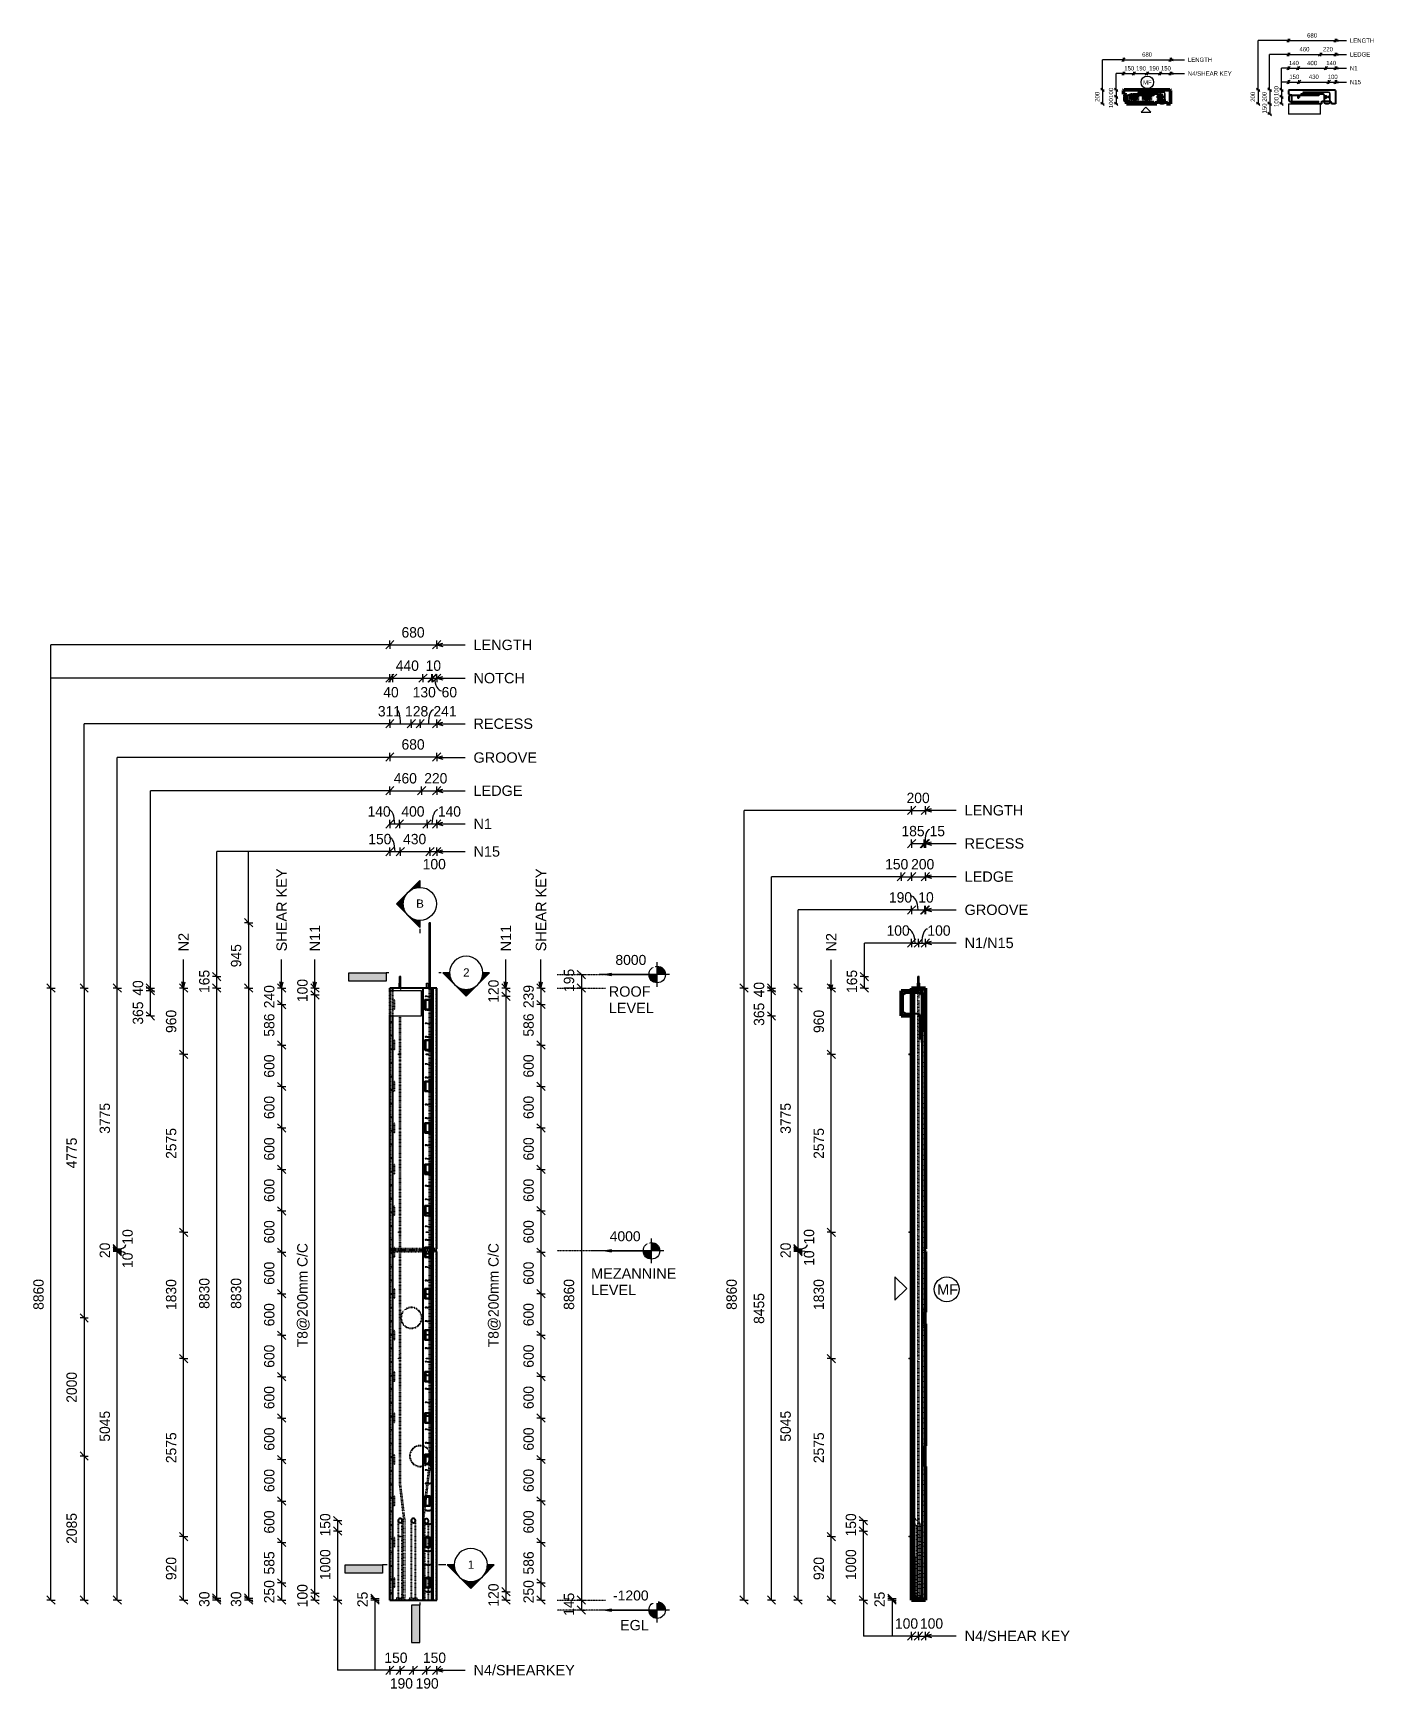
# Model space of a CAD drawing. Header units: millimetres. Extents: x -3132 to 16275, y -2723 to 21287.
import ezdxf

# ---------------------------------------------------------------- set-up
doc = ezdxf.new("R2010")
doc.units = ezdxf.units.MM
doc.linetypes.add('Dash', pattern=[6.36, 3.18, -3.18])
doc.linetypes.add('Overhead', pattern=[3.97, 2.38, -1.59])
for name, color, linetype, lineweight in [('A-ANNO-DIMS', 211, 'Continuous', 9), ('A-ANNO-DIMS-25', 211, 'Continuous', 9), ('A-ANNO-DIMS-60', 211, 'Continuous', 9), ('A-DETL-MBND', 5, 'Continuous', 18), ('A-DETL-THIN', 151, 'Continuous', 18), ('A-FLOR-OVHD', 1, 'Overhead', 18), ('A-GENM', 13, 'Continuous', 18), ('A-WALL', 113, 'Continuous', 25), ('A-WALL-HDLN', 110, 'Dash', 25), ('G-ANNO-DIMS', 111, 'Continuous', 9), ('G-ANNO-SYMB', 111, 'Continuous', 9), ('G-ANNO-TEXT', 231, 'Continuous', 9), ('S-BEAM', 12, 'Continuous', 18), ('S-RBAR', 171, 'Continuous', 18)]:
    doc.layers.add(name, color=color, linetype=linetype, lineweight=lineweight)
doc.styles.add('Arial', font='arial.ttf', dxfattribs={"height": 120})
doc.styles.add('Arial_1', font='arial.ttf', dxfattribs={"height": 150})
doc.styles.add('Arial_2', font='arial.ttf', dxfattribs={"height": 144})
doc.styles.add('Arial_3', font='arial.ttf', dxfattribs={"height": 62.5})
doc.styles.add('Nirmala UI Semilight', font='NirmalaS.ttf', dxfattribs={"height": 150})
doc.styles.add('Nirmala UI Semilight_1', font='NirmalaS.ttf', dxfattribs={"height": 62.5})
doc.dimstyles.new('Arrow_Filled_-_2_5_NI_UI', dxfattribs={"dimscale": 304.8, "dimtxt": 157.104592, "dimasz": 0.393701, "dimexe": 0.19685, "dimexo": 0.0625, "dimgap": 0.19685, "dimtad": 1, "dimdec": 0, "dimzin": 0, "dimdsep": 46, "dimtxsty": 'Nirmala UI Semilight', "dimblk1": 'OBLIQUE', "dimblk2": 'OBLIQUE', "dimsah": 1, "dimcen": 0.09, "dimazin": 0, "dimtfac": 1, "dimtdec": 4, "dimtix": 1, "dimtmove": 0, "dimatfit": 3, "dimfxl": 0.19685, "dimfxlon": 1, "dimtvp": 1, "dimtolj": 1, "dimtzin": 0, "dimarcsym": 2})
doc.dimstyles.new('Arrow_Filled_-_2_5_NI_UI_1', dxfattribs={"dimscale": 304.8, "dimtxt": 157.104592, "dimasz": 0.393701, "dimexe": 0.19685, "dimexo": 0.0625, "dimgap": 0.19685, "dimtad": 1, "dimdec": 0, "dimzin": 0, "dimdsep": 46, "dimtxsty": 'Nirmala UI Semilight', "dimblk1": 'OBLIQUE', "dimblk2": 'OBLIQUE', "dimsah": 1, "dimcen": 0.09, "dimazin": 0, "dimtfac": 1, "dimtdec": 4, "dimtix": 1, "dimtmove": 1, "dimatfit": 3, "dimfxl": 0.19685, "dimfxlon": 1, "dimtvp": 1, "dimtolj": 1, "dimtzin": 0, "dimarcsym": 2})
doc.dimstyles.new('Arrow_Filled_-_2_5_NI_UI_2', dxfattribs={"dimscale": 304.8, "dimtxt": 157.104592, "dimasz": 0.393701, "dimexe": 0.19685, "dimexo": 0.0625, "dimgap": 0.19685, "dimtad": 1, "dimdec": 0, "dimzin": 0, "dimdsep": 46, "dimtxsty": 'Nirmala UI Semilight', "dimblk1": 'OBLIQUE', "dimblk2": 'OBLIQUE', "dimsah": 1, "dimcen": 0.09, "dimazin": 0, "dimtfac": 1, "dimtdec": 4, "dimtix": 1, "dimtmove": 2, "dimatfit": 3, "dimfxl": 0.19685, "dimfxlon": 1, "dimtvp": 1, "dimtolj": 1, "dimtzin": 0, "dimarcsym": 2})
doc.dimstyles.new('Arrow_Filled_-_2_5_NI_UI_3', dxfattribs={"dimscale": 304.8, "dimtxt": 65.460247, "dimasz": 0.164042, "dimexe": 0.082021, "dimexo": 0.0625, "dimgap": 0.082021, "dimtad": 1, "dimdec": 0, "dimzin": 0, "dimdsep": 46, "dimtxsty": 'Nirmala UI Semilight_1', "dimblk1": 'OBLIQUE', "dimblk2": 'OBLIQUE', "dimsah": 1, "dimcen": 0.09, "dimazin": 0, "dimtfac": 1, "dimtdec": 4, "dimtix": 1, "dimtmove": 0, "dimatfit": 3, "dimfxl": 0.082021, "dimfxlon": 1, "dimtvp": 1, "dimtolj": 1, "dimtzin": 0, "dimarcsym": 2})
doc.dimstyles.new('Arrow_Filled_-_2_5_NI_UI_4', dxfattribs={"dimscale": 304.8, "dimtxt": 65.460247, "dimasz": 0.164042, "dimexe": 0.082021, "dimexo": 0.0625, "dimgap": 0.082021, "dimtad": 1, "dimdec": 0, "dimzin": 0, "dimdsep": 46, "dimtxsty": 'Nirmala UI Semilight_1', "dimblk1": 'OBLIQUE', "dimblk2": 'OBLIQUE', "dimsah": 1, "dimcen": 0.09, "dimazin": 0, "dimtfac": 1, "dimtdec": 4, "dimtix": 1, "dimtmove": 2, "dimatfit": 3, "dimfxl": 0.082021, "dimfxlon": 1, "dimtvp": 1, "dimtolj": 1, "dimtzin": 0, "dimarcsym": 2})

msp = doc.modelspace()

# ---------------------------------------------------------------- texts
at = {"layer": 'G-ANNO-SYMB', "char_height": 120, "attachment_point": 1, "style": 'Arial'}
for s, insert, width in [('B', (2411.9, 8746.4), 139.494), ('2', (3092.1, 7749.6), 115.443), ('1', (3158.5, -822.3), 115.443)]:
    msp.add_mtext(s, dxfattribs=dict(at, insert=insert, width=width))
at = {"layer": 'G-ANNO-TEXT', "color": 7, "attachment_point": 1}
for s, insert, char_height, width, style in [('LENGTH', (15927.8, 21210.5), 62.5, 428.903, 'Arial_3'), ('LENGTH', (13582.1, 20933.7), 62.5, 428.903, 'Arial_3'), ('LEDGE', (15927.8, 21010.5), 62.5, 356.751, 'Arial_3'), ('N4/SHEAR KEY', (13582.1, 20733.7), 62.5, 767.616, 'Arial_3'), ('N1', (15927.8, 20810.5), 62.5, 134.283, 'Arial_3'), ('MF', (12933.9, 20604.4), 62.5, 150.316, 'Arial_3'), ('N15', (15927.8, 20610.5), 62.5, 192.405, 'Arial_3'), ('LENGTH', (3241.5, 12507.2), 150, 1029.367, 'Arial_1'), ('NOTCH', (3241.5, 12026.1), 150, 904.304, 'Arial_1'), ('RECESS', (3241.5, 11366.1), 150, 1038.987, 'Arial_1'), ('GROOVE', (3241.5, 10876.1), 150, 1111.139, 'Arial_1'), ('LEDGE', (3241.5, 10396.1), 150, 856.202, 'Arial_1'), ('LENGTH', (10351, 10112.3), 150, 1029.367, 'Arial_1'), ('N1', (3241.5, 9916.1), 150, 322.278, 'Arial_1'), ('RECESS', (10351, 9632.3), 150, 1038.987, 'Arial_1'), ('N15', (3241.5, 9516.1), 150, 461.772, 'Arial_1'), ('LEDGE', (10351, 9152.3), 150, 856.202, 'Arial_1'), ('GROOVE', (10351, 8672.3), 150, 1111.139, 'Arial_1'), ('N1/N15', (10351, 8192.3), 150, 856.202, 'Arial_1'), ('ROOF', (5199.8, 7489.3), 150, 731.139, 'Arial_1'), ('LEVEL', (5199.8, 7251.2), 150, 784.05, 'Arial_1'), ('MEZANNINE', (4944.4, 3407.4), 150, 1486.329, 'Arial_1'), ('LEVEL', (4944.4, 3169.3), 150, 784.05, 'Arial_1'), ('MF', (9954.2, 3175.5), 150, 360.759, 'Arial_1'), ('EGL', (5362.6, -1682.8), 150, 505.063, 'Arial_1'), ('N4/SHEAR KEY', (10351, -1839.3), 150, 1842.278, 'Arial_1'), ('N4/SHEARKEY', (3241.5, -2334.3), 150, 1770.126, 'Arial_1')]:
    msp.add_mtext(s, dxfattribs=dict(at, insert=insert, char_height=char_height, width=width, style=style))
at = {"layer": 'G-ANNO-TEXT', "color": 7, "char_height": 150, "attachment_point": 1, "rotation": 90, "style": 'Arial_1'}
for s, insert, width in [('SHEAR KEY', (390, 7995.3), 1447.848), ('SHEAR KEY', (4144, 7995.3), 1447.848), ('N2', (-1029.9, 7995.3), 322.278), ('N11', (870, 7995.3), 461.772), ('N11', (3635.6, 7995.3), 461.772), ('N2', (8344.9, 7993.4), 322.278)]:
    msp.add_mtext(s, dxfattribs=dict(at, insert=insert, width=width))

# ---------------------------------------------------------------- blocks, each defined once
blk = doc.blocks.new('M_Rectangular Corbel - M_Rectangular Corbel-2619635-Elevation Front')
at = {"layer": 'S-BEAM'}
for p, q in [((2031, 7425), (2031, 7060)), ((2491, 7425), (2031, 7425)), ((2491, 7060), (2491, 7425)), ((2031, 7060), (2491, 7060))]:
    blk.add_line(p, q, dxfattribs=at)
blk = doc.blocks.new('RR spread anchor face based - RR-SA-2_5-150-1726819-Elevation Front')
at = {"layer": 'A-GENM'}
for p, q in [((2156, 6510), (2159, 6510)), ((2156, 6500), (2156, 6510)), ((2159, 6500), (2156, 6500)), ((2159, 6510), (2184, 6510)), ((2159, 6510), (2159, 6500)), ((2184, 6500), (2159, 6500)), ((2184, 6510), (2186, 6510)), ((2184, 6510), (2184, 6500)), ((2186, 6500), (2184, 6500)), ((2186, 6510), (2186, 6500))]:
    blk.add_line(p, q, dxfattribs=at)
blk = doc.blocks.new('RR spread anchor face based - RR-SA-5_0-240-1726839-Elevation Front')
at = {"layer": 'A-GENM'}
for p, q in [((2164, 7530), (2164, 7535)), ((2164, 7535), (2179, 7535)), ((2164, 7465), (2164, 7530)), ((2179, 7530), (2164, 7530)), ((2179, 7535), (2179, 7530)), ((2179, 7530), (2179, 7465))]:
    blk.add_line(p, q, dxfattribs=at)
blk = doc.blocks.new('M_Rectangular Corbel - M_Rectangular Corbel-2619635-Elevation Right')
at = {"layer": 'S-BEAM', "lineweight": 50}
for p, q in [((20265, 7425), (20115, 7425)), ((20115, 7425), (20115, 7060)), ((20265, 7400), (20265, 7425)), ((20265, 7095), (20265, 7390)), ((20115, 7060), (20265, 7060)), ((20265, 7060), (20265, 7085))]:
    blk.add_line(p, q, dxfattribs=at)
blk = doc.blocks.new('RR spread anchor face based - RR-SA-2_5-150-1726819-Elevation Right')
at = {"layer": 'A-GENM'}
for p, q in [((20225, 6510), (20230, 6510)), ((20225, 6510), (20225, 6500)), ((20230, 6500), (20225, 6500)), ((20230, 6510), (20265, 6510)), ((20230, 6510), (20230, 6500)), ((20265, 6500), (20230, 6500))]:
    blk.add_line(p, q, dxfattribs=at)
blk = doc.blocks.new('RR spread anchor face based - RR-SA-5_0-240-1726839-Elevation Right')
at = {"layer": 'A-GENM'}
for p, q in [((20347, 7535), (20345, 7530)), ((20345, 7530), (20345, 7465)), ((20355, 7535), (20347, 7535)), ((20382, 7535), (20375, 7535)), ((20385, 7530), (20382, 7535)), ((20385, 7465), (20385, 7530))]:
    blk.add_line(p, q, dxfattribs=at)
blk = doc.blocks.new('M_Rectangular Corbel - M_Rectangular Corbel-2619635-Elevation Top1')
at = {"layer": 'S-BEAM'}
for p, q in [((2031, 20265), (2071, 20265)), ((2031, 20265), (2031, 20115)), ((2491, 20115), (2491, 20265)), ((2491, 20115), (2031, 20115))]:
    blk.add_line(p, q, dxfattribs=at)
blk = doc.blocks.new('RR spread anchor face based - RR-SA-5_0-240-1726839-Elevation Top1')
at = {"layer": 'A-GENM'}
for p, q in [((2164, 20347), (2164, 20381)), ((2164, 20345), (2164, 20347)), ((2164, 20347), (2179, 20347)), ((2179, 20345), (2164, 20345)), ((2179, 20381), (2179, 20347)), ((2179, 20347), (2179, 20345))]:
    blk.add_line(p, q, dxfattribs=at)
blk = doc.blocks.new('RR spread anchor face based - RR-SA-5_0-240-V1-Elevation Top1')
at = {"layer": 'A-GENM'}
for p, q in [((2564, 20382), (2564, 20385)), ((2564, 20385), (2579, 20385)), ((2564, 20347), (2564, 20382)), ((2564, 20382), (2579, 20382)), ((2564, 20345), (2564, 20347)), ((2564, 20347), (2579, 20347)), ((2579, 20345), (2564, 20345)), ((2579, 20385), (2579, 20382)), ((2579, 20382), (2579, 20347)), ((2579, 20347), (2579, 20345))]:
    blk.add_line(p, q, dxfattribs=at)
blk = doc.blocks.new('Detail View - M_Section Tail - Filled Horizontal-14034-Elevation Front')
at = {"layer": 'G-ANNO-SYMB'}
blk.add_hatch(color=256, dxfattribs=at).paths.add_polyline_path([(1925, -1007), (1925, -887), (1385, -887), (1385, -1007)])
for p, q in [((1385, -1007), (1385, -887)), ((1385, -887), (1925, -887)), ((1925, -887), (1925, -1007)), ((1925, -1007), (1385, -1007))]:
    blk.add_line(p, q, dxfattribs=at)
blk = doc.blocks.new('Detail View - M_Section Head - Filled SHOP DWG-1002450-Elevation Front')
at = {"layer": 'G-ANNO-SYMB'}
h = blk.add_hatch(color=256, dxfattribs=at)
edge = h.paths.add_edge_path()
edge.add_line((2863, -887), (2963, -887))
edge.add_arc((3203, -887), 240, 180, 225)
edge.add_line((3033, -1057), (2863, -887))
h = blk.add_hatch(color=256, dxfattribs=at)
edge = h.paths.add_edge_path()
edge.add_line((3542, -887), (3372, -1057))
edge.add_arc((3203, -887), 240, 315, 360)
edge.add_line((3443, -887), (3542, -887))
h = blk.add_hatch(color=256, dxfattribs=at)
edge = h.paths.add_edge_path()
edge.add_line((3203, -1226), (3033, -1057))
edge.add_arc((3203, -887), 240, 225, 270)
edge.add_line((3203, -1127), (3203, -1226))
h = blk.add_hatch(color=256, dxfattribs=at)
edge = h.paths.add_edge_path()
edge.add_line((3203, -1226), (3203, -1127))
edge.add_arc((3203, -887), 240, 270, 315)
edge.add_line((3372, -1057), (3203, -1226))
for p, q in [((3203, -1226), (2863, -887)), ((2963, -887), (2863, -887)), ((2863, -887), (3033, -1057)), ((2963, -887), (2863, -887)), ((3203, -1226), (3542, -887)), ((3372, -1057), (3542, -887)), ((3443, -887), (3542, -887)), ((3542, -887), (3443, -887)), ((3033, -1057), (3203, -1226)), ((3203, -1226), (3372, -1057)), ((3203, -1127), (3203, -1226)), ((3203, -1226), (3203, -1127))]:
    blk.add_line(p, q, dxfattribs=at)
for start, end in [(360, 180), (180, 360), (180, 225), (315, 0), (225, 270), (270, 315)]:
    blk.add_arc((3203, -887), 240, start, end, dxfattribs=at)
blk = doc.blocks.new('DIMBLOCK1-Elevation Front')
at = {"layer": 'A-ANNO-DIMS-60'}
for p, q in [((-2874, 7465), (-2934, 7525)), ((-2874, 7465), (-2934, 7465)), ((-2874, -1395), (-2874, 7465)), ((-2874, 7465), (-2814, 7405)), ((-2874, 7465), (-2814, 7465)), ((-2874, -1395), (-2934, -1335)), ((-2874, -1395), (-2934, -1395)), ((-2874, -1395), (-2814, -1455)), ((-2874, -1395), (-2814, -1395))]:
    blk.add_line(p, q, dxfattribs=at)
at = {"layer": 'A-ANNO-DIMS-60', "color": 0, "insert": (-3130, 2806), "char_height": 150, "width": 548.44, "attachment_point": 1, "rotation": 90, "line_spacing_factor": 1.142579, "style": 'Nirmala UI Semilight'}
blk.add_mtext('8860', dxfattribs=at)
blk = doc.blocks.new('_Oblique')
at = {"color": 0, "linetype": 'ByBlock', "lineweight": -2}
blk.add_line((-0.5, -0.5), (0.5, 0.5), dxfattribs=at)
blk = doc.blocks.new('DIMBLOCK2-Elevation Front')
at = {"layer": 'A-ANNO-DIMS-60'}
for p, q in [((466, -1145), (406, -1085)), ((466, -1145), (406, -1145)), ((466, -1395), (466, -1145)), ((466, -1145), (526, -1205)), ((466, -1145), (526, -1145)), ((466, -1395), (406, -1335)), ((466, -1395), (406, -1395)), ((466, -1395), (526, -1455)), ((466, -1395), (526, -1395))]:
    blk.add_line(p, q, dxfattribs=at)
at = {"layer": 'A-ANNO-DIMS-60', "color": 0, "insert": (210, -1441), "char_height": 150, "width": 411.33, "attachment_point": 1, "rotation": 90, "line_spacing_factor": 1.142579, "style": 'Nirmala UI Semilight'}
blk.add_mtext('250', dxfattribs=at)
blk = doc.blocks.new('DIMBLOCK3-Elevation Front')
at = {"layer": 'A-ANNO-DIMS-60'}
for p, q in [((466, -561), (406, -501)), ((466, -561), (406, -561)), ((466, -1145), (466, -561)), ((466, -561), (526, -621)), ((466, -561), (526, -561)), ((466, -1145), (406, -1085)), ((466, -1145), (406, -1145)), ((466, -1145), (526, -1205)), ((466, -1145), (526, -1145))]:
    blk.add_line(p, q, dxfattribs=at)
at = {"layer": 'A-ANNO-DIMS-60', "color": 0, "insert": (210, -1024), "char_height": 150, "width": 411.33, "attachment_point": 1, "rotation": 90, "line_spacing_factor": 1.142579, "style": 'Nirmala UI Semilight'}
blk.add_mtext('585', dxfattribs=at)
blk = doc.blocks.new('DIMBLOCK4-Elevation Front')
at = {"layer": 'A-ANNO-DIMS-60'}
for p, q in [((466, 39), (406, 99)), ((466, 39), (406, 39)), ((466, -561), (466, 39)), ((466, 39), (526, -21)), ((466, 39), (526, 39)), ((466, -561), (406, -501)), ((466, -561), (406, -561)), ((466, -561), (526, -621)), ((466, -561), (526, -561))]:
    blk.add_line(p, q, dxfattribs=at)
at = {"layer": 'A-ANNO-DIMS-60', "color": 0, "insert": (210, -432), "char_height": 150, "width": 411.33, "attachment_point": 1, "rotation": 90, "line_spacing_factor": 1.142579, "style": 'Nirmala UI Semilight'}
blk.add_mtext('600', dxfattribs=at)
blk = doc.blocks.new('DIMBLOCK5-Elevation Front')
at = {"layer": 'A-ANNO-DIMS-60'}
for p, q in [((466, 639), (406, 699)), ((466, 639), (406, 639)), ((466, 39), (466, 639)), ((466, 639), (526, 579)), ((466, 639), (526, 639)), ((466, 39), (406, 99)), ((466, 39), (406, 39)), ((466, 39), (526, -21)), ((466, 39), (526, 39))]:
    blk.add_line(p, q, dxfattribs=at)
at = {"layer": 'A-ANNO-DIMS-60', "color": 0, "insert": (210, 168), "char_height": 150, "width": 411.33, "attachment_point": 1, "rotation": 90, "line_spacing_factor": 1.142579, "style": 'Nirmala UI Semilight'}
blk.add_mtext('600', dxfattribs=at)
blk = doc.blocks.new('DIMBLOCK6-Elevation Front')
at = {"layer": 'A-ANNO-DIMS-60'}
for p, q in [((466, 1239), (406, 1299)), ((466, 1239), (406, 1239)), ((466, 639), (466, 1239)), ((466, 1239), (526, 1179)), ((466, 1239), (526, 1239)), ((466, 639), (406, 699)), ((466, 639), (406, 639)), ((466, 639), (526, 579)), ((466, 639), (526, 639))]:
    blk.add_line(p, q, dxfattribs=at)
at = {"layer": 'A-ANNO-DIMS-60', "color": 0, "insert": (210, 768), "char_height": 150, "width": 411.33, "attachment_point": 1, "rotation": 90, "line_spacing_factor": 1.142579, "style": 'Nirmala UI Semilight'}
blk.add_mtext('600', dxfattribs=at)
blk = doc.blocks.new('DIMBLOCK7-Elevation Front')
at = {"layer": 'A-ANNO-DIMS-60'}
for p, q in [((466, 1839), (406, 1899)), ((466, 1839), (406, 1839)), ((466, 1239), (466, 1839)), ((466, 1839), (526, 1779)), ((466, 1839), (526, 1839)), ((466, 1239), (406, 1299)), ((466, 1239), (406, 1239)), ((466, 1239), (526, 1179)), ((466, 1239), (526, 1239))]:
    blk.add_line(p, q, dxfattribs=at)
at = {"layer": 'A-ANNO-DIMS-60', "color": 0, "insert": (210, 1368), "char_height": 150, "width": 411.33, "attachment_point": 1, "rotation": 90, "line_spacing_factor": 1.142579, "style": 'Nirmala UI Semilight'}
blk.add_mtext('600', dxfattribs=at)
blk = doc.blocks.new('DIMBLOCK8-Elevation Front')
at = {"layer": 'A-ANNO-DIMS-60'}
for p, q in [((466, 2439), (406, 2499)), ((466, 2439), (406, 2439)), ((466, 1839), (466, 2439)), ((466, 2439), (526, 2379)), ((466, 2439), (526, 2439)), ((466, 1839), (406, 1899)), ((466, 1839), (406, 1839)), ((466, 1839), (526, 1779)), ((466, 1839), (526, 1839))]:
    blk.add_line(p, q, dxfattribs=at)
at = {"layer": 'A-ANNO-DIMS-60', "color": 0, "insert": (210, 1968), "char_height": 150, "width": 411.33, "attachment_point": 1, "rotation": 90, "line_spacing_factor": 1.142579, "style": 'Nirmala UI Semilight'}
blk.add_mtext('600', dxfattribs=at)
blk = doc.blocks.new('DIMBLOCK9-Elevation Front')
at = {"layer": 'A-ANNO-DIMS-60'}
for p, q in [((466, 3039), (406, 3099)), ((466, 3039), (406, 3039)), ((466, 2439), (466, 3039)), ((466, 3039), (526, 2979)), ((466, 3039), (526, 3039)), ((466, 2439), (406, 2499)), ((466, 2439), (406, 2439)), ((466, 2439), (526, 2379)), ((466, 2439), (526, 2439))]:
    blk.add_line(p, q, dxfattribs=at)
at = {"layer": 'A-ANNO-DIMS-60', "color": 0, "insert": (210, 2568), "char_height": 150, "width": 411.33, "attachment_point": 1, "rotation": 90, "line_spacing_factor": 1.142579, "style": 'Nirmala UI Semilight'}
blk.add_mtext('600', dxfattribs=at)
blk = doc.blocks.new('DIMBLOCK10-Elevation Front')
at = {"layer": 'A-ANNO-DIMS-60'}
for p, q in [((466, 3639), (406, 3699)), ((466, 3639), (406, 3639)), ((466, 3039), (466, 3639)), ((466, 3639), (526, 3579)), ((466, 3639), (526, 3639)), ((466, 3039), (406, 3099)), ((466, 3039), (406, 3039)), ((466, 3039), (526, 2979)), ((466, 3039), (526, 3039))]:
    blk.add_line(p, q, dxfattribs=at)
at = {"layer": 'A-ANNO-DIMS-60', "color": 0, "insert": (210, 3168), "char_height": 150, "width": 411.33, "attachment_point": 1, "rotation": 90, "line_spacing_factor": 1.142579, "style": 'Nirmala UI Semilight'}
blk.add_mtext('600', dxfattribs=at)
blk = doc.blocks.new('DIMBLOCK11-Elevation Front')
at = {"layer": 'A-ANNO-DIMS-60'}
for p, q in [((466, 4239), (406, 4299)), ((466, 4239), (406, 4239)), ((466, 3639), (466, 4239)), ((466, 4239), (526, 4179)), ((466, 4239), (526, 4239)), ((466, 3639), (406, 3699)), ((466, 3639), (406, 3639)), ((466, 3639), (526, 3579)), ((466, 3639), (526, 3639))]:
    blk.add_line(p, q, dxfattribs=at)
at = {"layer": 'A-ANNO-DIMS-60', "color": 0, "insert": (210, 3768), "char_height": 150, "width": 411.33, "attachment_point": 1, "rotation": 90, "line_spacing_factor": 1.142579, "style": 'Nirmala UI Semilight'}
blk.add_mtext('600', dxfattribs=at)
blk = doc.blocks.new('DIMBLOCK12-Elevation Front')
at = {"layer": 'A-ANNO-DIMS-60'}
for p, q in [((466, 4839), (406, 4899)), ((466, 4839), (406, 4839)), ((466, 4239), (466, 4839)), ((466, 4839), (526, 4779)), ((466, 4839), (526, 4839)), ((466, 4239), (406, 4299)), ((466, 4239), (406, 4239)), ((466, 4239), (526, 4179)), ((466, 4239), (526, 4239))]:
    blk.add_line(p, q, dxfattribs=at)
at = {"layer": 'A-ANNO-DIMS-60', "color": 0, "insert": (210, 4368), "char_height": 150, "width": 411.33, "attachment_point": 1, "rotation": 90, "line_spacing_factor": 1.142579, "style": 'Nirmala UI Semilight'}
blk.add_mtext('600', dxfattribs=at)
blk = doc.blocks.new('DIMBLOCK13-Elevation Front')
at = {"layer": 'A-ANNO-DIMS-60'}
for p, q in [((466, 5439), (406, 5499)), ((466, 5439), (406, 5439)), ((466, 4839), (466, 5439)), ((466, 5439), (526, 5379)), ((466, 5439), (526, 5439)), ((466, 4839), (406, 4899)), ((466, 4839), (406, 4839)), ((466, 4839), (526, 4779)), ((466, 4839), (526, 4839))]:
    blk.add_line(p, q, dxfattribs=at)
at = {"layer": 'A-ANNO-DIMS-60', "color": 0, "insert": (210, 4968), "char_height": 150, "width": 411.33, "attachment_point": 1, "rotation": 90, "line_spacing_factor": 1.142579, "style": 'Nirmala UI Semilight'}
blk.add_mtext('600', dxfattribs=at)
blk = doc.blocks.new('DIMBLOCK14-Elevation Front')
at = {"layer": 'A-ANNO-DIMS-60'}
for p, q in [((466, 6039), (406, 6099)), ((466, 6039), (406, 6039)), ((466, 5439), (466, 6039)), ((466, 6039), (526, 5979)), ((466, 6039), (526, 6039)), ((466, 5439), (406, 5499)), ((466, 5439), (406, 5439)), ((466, 5439), (526, 5379)), ((466, 5439), (526, 5439))]:
    blk.add_line(p, q, dxfattribs=at)
at = {"layer": 'A-ANNO-DIMS-60', "color": 0, "insert": (210, 5568), "char_height": 150, "width": 411.33, "attachment_point": 1, "rotation": 90, "line_spacing_factor": 1.142579, "style": 'Nirmala UI Semilight'}
blk.add_mtext('600', dxfattribs=at)
blk = doc.blocks.new('DIMBLOCK15-Elevation Front')
at = {"layer": 'A-ANNO-DIMS-60'}
for p, q in [((466, 6639), (406, 6699)), ((466, 6639), (406, 6639)), ((466, 6039), (466, 6639)), ((466, 6639), (526, 6579)), ((466, 6639), (526, 6639)), ((466, 6039), (406, 6099)), ((466, 6039), (406, 6039)), ((466, 6039), (526, 5979)), ((466, 6039), (526, 6039))]:
    blk.add_line(p, q, dxfattribs=at)
at = {"layer": 'A-ANNO-DIMS-60', "color": 0, "insert": (210, 6168), "char_height": 150, "width": 411.33, "attachment_point": 1, "rotation": 90, "line_spacing_factor": 1.142579, "style": 'Nirmala UI Semilight'}
blk.add_mtext('600', dxfattribs=at)
blk = doc.blocks.new('DIMBLOCK16-Elevation Front')
at = {"layer": 'A-ANNO-DIMS-60'}
for p, q in [((466, 7225), (406, 7285)), ((466, 7225), (406, 7225)), ((466, 6639), (466, 7225)), ((466, 7225), (526, 7165)), ((466, 7225), (526, 7225)), ((466, 6639), (406, 6699)), ((466, 6639), (406, 6639)), ((466, 6639), (526, 6579)), ((466, 6639), (526, 6639))]:
    blk.add_line(p, q, dxfattribs=at)
at = {"layer": 'A-ANNO-DIMS-60', "color": 0, "insert": (210, 6761), "char_height": 150, "width": 411.33, "attachment_point": 1, "rotation": 90, "line_spacing_factor": 1.142579, "style": 'Nirmala UI Semilight'}
blk.add_mtext('586', dxfattribs=at)
blk = doc.blocks.new('DIMBLOCK17-Elevation Front')
at = {"layer": 'A-ANNO-DIMS-60'}
for p, q in [((466, 7465), (406, 7525)), ((466, 7465), (406, 7465)), ((466, 7225), (466, 7465)), ((466, 7465), (526, 7405)), ((466, 7465), (526, 7465)), ((466, 7225), (406, 7285)), ((466, 7225), (406, 7225)), ((466, 7225), (526, 7165)), ((466, 7225), (526, 7225))]:
    blk.add_line(p, q, dxfattribs=at)
at = {"layer": 'A-ANNO-DIMS-60', "color": 0, "insert": (210, 7172), "char_height": 150, "width": 414.76, "attachment_point": 1, "rotation": 90, "line_spacing_factor": 1.142579, "style": 'Nirmala UI Semilight'}
blk.add_mtext('240', dxfattribs=at)
blk = doc.blocks.new('DIMBLOCK18-Elevation Front')
at = {"layer": 'A-ANNO-DIMS-60'}
for p, q in [((4220, -1145), (4160, -1085)), ((4220, -1145), (4160, -1145)), ((4220, -1395), (4220, -1145)), ((4220, -1145), (4280, -1205)), ((4220, -1145), (4280, -1145)), ((4220, -1395), (4160, -1335)), ((4220, -1395), (4160, -1395)), ((4220, -1395), (4280, -1455)), ((4220, -1395), (4280, -1395))]:
    blk.add_line(p, q, dxfattribs=at)
at = {"layer": 'A-ANNO-DIMS-60', "color": 0, "insert": (3964, -1441), "char_height": 150, "width": 411.33, "attachment_point": 1, "rotation": 90, "line_spacing_factor": 1.142579, "style": 'Nirmala UI Semilight'}
blk.add_mtext('250', dxfattribs=at)
blk = doc.blocks.new('DIMBLOCK19-Elevation Front')
at = {"layer": 'A-ANNO-DIMS-60'}
for p, q in [((4220, -560), (4160, -500)), ((4220, -560), (4160, -560)), ((4220, -1145), (4220, -560)), ((4220, -560), (4280, -620)), ((4220, -560), (4280, -560)), ((4220, -1145), (4160, -1085)), ((4220, -1145), (4160, -1145)), ((4220, -1145), (4280, -1205)), ((4220, -1145), (4280, -1145))]:
    blk.add_line(p, q, dxfattribs=at)
at = {"layer": 'A-ANNO-DIMS-60', "color": 0, "insert": (3964, -1024), "char_height": 150, "width": 411.33, "attachment_point": 1, "rotation": 90, "line_spacing_factor": 1.142579, "style": 'Nirmala UI Semilight'}
blk.add_mtext('586', dxfattribs=at)
blk = doc.blocks.new('DIMBLOCK20-Elevation Front')
at = {"layer": 'A-ANNO-DIMS-60'}
for p, q in [((4220, 40), (4160, 100)), ((4220, 40), (4160, 40)), ((4220, -560), (4220, 40)), ((4220, 40), (4280, -20)), ((4220, 40), (4280, 40)), ((4220, -560), (4160, -500)), ((4220, -560), (4160, -560)), ((4220, -560), (4280, -620)), ((4220, -560), (4280, -560))]:
    blk.add_line(p, q, dxfattribs=at)
at = {"layer": 'A-ANNO-DIMS-60', "color": 0, "insert": (3964, -431), "char_height": 150, "width": 411.33, "attachment_point": 1, "rotation": 90, "line_spacing_factor": 1.142579, "style": 'Nirmala UI Semilight'}
blk.add_mtext('600', dxfattribs=at)
blk = doc.blocks.new('DIMBLOCK21-Elevation Front')
at = {"layer": 'A-ANNO-DIMS-60'}
for p, q in [((4220, 640), (4160, 700)), ((4220, 640), (4160, 640)), ((4220, 40), (4220, 640)), ((4220, 640), (4280, 580)), ((4220, 640), (4280, 640)), ((4220, 40), (4160, 100)), ((4220, 40), (4160, 40)), ((4220, 40), (4280, -20)), ((4220, 40), (4280, 40))]:
    blk.add_line(p, q, dxfattribs=at)
at = {"layer": 'A-ANNO-DIMS-60', "color": 0, "insert": (3964, 169), "char_height": 150, "width": 411.33, "attachment_point": 1, "rotation": 90, "line_spacing_factor": 1.142579, "style": 'Nirmala UI Semilight'}
blk.add_mtext('600', dxfattribs=at)
blk = doc.blocks.new('DIMBLOCK22-Elevation Front')
at = {"layer": 'A-ANNO-DIMS-60'}
for p, q in [((4220, 1240), (4160, 1300)), ((4220, 1240), (4160, 1240)), ((4220, 640), (4220, 1240)), ((4220, 1240), (4280, 1180)), ((4220, 1240), (4280, 1240)), ((4220, 640), (4160, 700)), ((4220, 640), (4160, 640)), ((4220, 640), (4280, 580)), ((4220, 640), (4280, 640))]:
    blk.add_line(p, q, dxfattribs=at)
at = {"layer": 'A-ANNO-DIMS-60', "color": 0, "insert": (3964, 769), "char_height": 150, "width": 411.33, "attachment_point": 1, "rotation": 90, "line_spacing_factor": 1.142579, "style": 'Nirmala UI Semilight'}
blk.add_mtext('600', dxfattribs=at)
blk = doc.blocks.new('DIMBLOCK23-Elevation Front')
at = {"layer": 'A-ANNO-DIMS-60'}
for p, q in [((4220, 1840), (4160, 1900)), ((4220, 1840), (4160, 1840)), ((4220, 1240), (4220, 1840)), ((4220, 1840), (4280, 1780)), ((4220, 1840), (4280, 1840)), ((4220, 1240), (4160, 1300)), ((4220, 1240), (4160, 1240)), ((4220, 1240), (4280, 1180)), ((4220, 1240), (4280, 1240))]:
    blk.add_line(p, q, dxfattribs=at)
at = {"layer": 'A-ANNO-DIMS-60', "color": 0, "insert": (3964, 1369), "char_height": 150, "width": 411.33, "attachment_point": 1, "rotation": 90, "line_spacing_factor": 1.142579, "style": 'Nirmala UI Semilight'}
blk.add_mtext('600', dxfattribs=at)
blk = doc.blocks.new('DIMBLOCK24-Elevation Front')
at = {"layer": 'A-ANNO-DIMS-60'}
for p, q in [((4220, 2440), (4160, 2500)), ((4220, 2440), (4160, 2440)), ((4220, 1840), (4220, 2440)), ((4220, 2440), (4280, 2380)), ((4220, 2440), (4280, 2440)), ((4220, 1840), (4160, 1900)), ((4220, 1840), (4160, 1840)), ((4220, 1840), (4280, 1780)), ((4220, 1840), (4280, 1840))]:
    blk.add_line(p, q, dxfattribs=at)
at = {"layer": 'A-ANNO-DIMS-60', "color": 0, "insert": (3964, 1969), "char_height": 150, "width": 411.33, "attachment_point": 1, "rotation": 90, "line_spacing_factor": 1.142579, "style": 'Nirmala UI Semilight'}
blk.add_mtext('600', dxfattribs=at)
blk = doc.blocks.new('DIMBLOCK25-Elevation Front')
at = {"layer": 'A-ANNO-DIMS-60'}
for p, q in [((4220, 3040), (4160, 3100)), ((4220, 3040), (4160, 3040)), ((4220, 2440), (4220, 3040)), ((4220, 3040), (4280, 2980)), ((4220, 3040), (4280, 3040)), ((4220, 2440), (4160, 2500)), ((4220, 2440), (4160, 2440)), ((4220, 2440), (4280, 2380)), ((4220, 2440), (4280, 2440))]:
    blk.add_line(p, q, dxfattribs=at)
at = {"layer": 'A-ANNO-DIMS-60', "color": 0, "insert": (3964, 2569), "char_height": 150, "width": 411.33, "attachment_point": 1, "rotation": 90, "line_spacing_factor": 1.142579, "style": 'Nirmala UI Semilight'}
blk.add_mtext('600', dxfattribs=at)
blk = doc.blocks.new('DIMBLOCK26-Elevation Front')
at = {"layer": 'A-ANNO-DIMS-60'}
for p, q in [((4220, 3640), (4160, 3700)), ((4220, 3640), (4160, 3640)), ((4220, 3040), (4220, 3640)), ((4220, 3640), (4280, 3580)), ((4220, 3640), (4280, 3640)), ((4220, 3040), (4160, 3100)), ((4220, 3040), (4160, 3040)), ((4220, 3040), (4280, 2980)), ((4220, 3040), (4280, 3040))]:
    blk.add_line(p, q, dxfattribs=at)
at = {"layer": 'A-ANNO-DIMS-60', "color": 0, "insert": (3964, 3169), "char_height": 150, "width": 411.33, "attachment_point": 1, "rotation": 90, "line_spacing_factor": 1.142579, "style": 'Nirmala UI Semilight'}
blk.add_mtext('600', dxfattribs=at)
blk = doc.blocks.new('DIMBLOCK27-Elevation Front')
at = {"layer": 'A-ANNO-DIMS-60'}
for p, q in [((4220, 4240), (4160, 4300)), ((4220, 4240), (4160, 4240)), ((4220, 3640), (4220, 4240)), ((4220, 4240), (4280, 4180)), ((4220, 4240), (4280, 4240)), ((4220, 3640), (4160, 3700)), ((4220, 3640), (4160, 3640)), ((4220, 3640), (4280, 3580)), ((4220, 3640), (4280, 3640))]:
    blk.add_line(p, q, dxfattribs=at)
at = {"layer": 'A-ANNO-DIMS-60', "color": 0, "insert": (3964, 3769), "char_height": 150, "width": 411.33, "attachment_point": 1, "rotation": 90, "line_spacing_factor": 1.142579, "style": 'Nirmala UI Semilight'}
blk.add_mtext('600', dxfattribs=at)
blk = doc.blocks.new('DIMBLOCK28-Elevation Front')
at = {"layer": 'A-ANNO-DIMS-60'}
for p, q in [((4220, 4840), (4160, 4900)), ((4220, 4840), (4160, 4840)), ((4220, 4240), (4220, 4840)), ((4220, 4840), (4280, 4780)), ((4220, 4840), (4280, 4840)), ((4220, 4240), (4160, 4300)), ((4220, 4240), (4160, 4240)), ((4220, 4240), (4280, 4180)), ((4220, 4240), (4280, 4240))]:
    blk.add_line(p, q, dxfattribs=at)
at = {"layer": 'A-ANNO-DIMS-60', "color": 0, "insert": (3964, 4369), "char_height": 150, "width": 411.33, "attachment_point": 1, "rotation": 90, "line_spacing_factor": 1.142579, "style": 'Nirmala UI Semilight'}
blk.add_mtext('600', dxfattribs=at)
blk = doc.blocks.new('DIMBLOCK29-Elevation Front')
at = {"layer": 'A-ANNO-DIMS-60'}
for p, q in [((4220, 5440), (4160, 5500)), ((4220, 5440), (4160, 5440)), ((4220, 4840), (4220, 5440)), ((4220, 5440), (4280, 5380)), ((4220, 5440), (4280, 5440)), ((4220, 4840), (4160, 4900)), ((4220, 4840), (4160, 4840)), ((4220, 4840), (4280, 4780)), ((4220, 4840), (4280, 4840))]:
    blk.add_line(p, q, dxfattribs=at)
at = {"layer": 'A-ANNO-DIMS-60', "color": 0, "insert": (3964, 4969), "char_height": 150, "width": 411.33, "attachment_point": 1, "rotation": 90, "line_spacing_factor": 1.142579, "style": 'Nirmala UI Semilight'}
blk.add_mtext('600', dxfattribs=at)
blk = doc.blocks.new('DIMBLOCK30-Elevation Front')
at = {"layer": 'A-ANNO-DIMS-60'}
for p, q in [((4220, 6040), (4160, 6100)), ((4220, 6040), (4160, 6040)), ((4220, 5440), (4220, 6040)), ((4220, 6040), (4280, 5980)), ((4220, 6040), (4280, 6040)), ((4220, 5440), (4160, 5500)), ((4220, 5440), (4160, 5440)), ((4220, 5440), (4280, 5380)), ((4220, 5440), (4280, 5440))]:
    blk.add_line(p, q, dxfattribs=at)
at = {"layer": 'A-ANNO-DIMS-60', "color": 0, "insert": (3964, 5569), "char_height": 150, "width": 411.33, "attachment_point": 1, "rotation": 90, "line_spacing_factor": 1.142579, "style": 'Nirmala UI Semilight'}
blk.add_mtext('600', dxfattribs=at)
blk = doc.blocks.new('DIMBLOCK31-Elevation Front')
at = {"layer": 'A-ANNO-DIMS-60'}
for p, q in [((4220, 6640), (4160, 6700)), ((4220, 6640), (4160, 6640)), ((4220, 6040), (4220, 6640)), ((4220, 6640), (4280, 6580)), ((4220, 6640), (4280, 6640)), ((4220, 6040), (4160, 6100)), ((4220, 6040), (4160, 6040)), ((4220, 6040), (4280, 5980)), ((4220, 6040), (4280, 6040))]:
    blk.add_line(p, q, dxfattribs=at)
at = {"layer": 'A-ANNO-DIMS-60', "color": 0, "insert": (3964, 6169), "char_height": 150, "width": 411.33, "attachment_point": 1, "rotation": 90, "line_spacing_factor": 1.142579, "style": 'Nirmala UI Semilight'}
blk.add_mtext('600', dxfattribs=at)
blk = doc.blocks.new('DIMBLOCK32-Elevation Front')
at = {"layer": 'A-ANNO-DIMS-60'}
for p, q in [((4220, 7226), (4160, 7286)), ((4220, 7226), (4160, 7226)), ((4220, 6640), (4220, 7226)), ((4220, 7226), (4280, 7166)), ((4220, 7226), (4280, 7226)), ((4220, 6640), (4160, 6700)), ((4220, 6640), (4160, 6640)), ((4220, 6640), (4280, 6580)), ((4220, 6640), (4280, 6640))]:
    blk.add_line(p, q, dxfattribs=at)
at = {"layer": 'A-ANNO-DIMS-60', "color": 0, "insert": (3964, 6762), "char_height": 150, "width": 411.33, "attachment_point": 1, "rotation": 90, "line_spacing_factor": 1.142579, "style": 'Nirmala UI Semilight'}
blk.add_mtext('586', dxfattribs=at)
blk = doc.blocks.new('DIMBLOCK33-Elevation Front')
at = {"layer": 'A-ANNO-DIMS-60'}
for p, q in [((4220, 7465), (4160, 7525)), ((4220, 7465), (4160, 7465)), ((4220, 7226), (4220, 7465)), ((4220, 7465), (4280, 7405)), ((4220, 7465), (4280, 7465)), ((4220, 7226), (4160, 7286)), ((4220, 7226), (4160, 7226)), ((4220, 7226), (4280, 7166)), ((4220, 7226), (4280, 7226))]:
    blk.add_line(p, q, dxfattribs=at)
at = {"layer": 'A-ANNO-DIMS-60', "color": 0, "insert": (3964, 7174), "char_height": 150, "width": 411.33, "attachment_point": 1, "rotation": 90, "line_spacing_factor": 1.142579, "style": 'Nirmala UI Semilight'}
blk.add_mtext('239', dxfattribs=at)
blk = doc.blocks.new('DIMBLOCK34-Elevation Front')
at = {"layer": 'A-ANNO-DIMS-60'}
for p, q in [((946, -1295), (886, -1235)), ((946, -1295), (886, -1295)), ((946, -1395), (886, -1335)), ((946, -1395), (886, -1395)), ((946, -1395), (946, -1295)), ((946, -1295), (1006, -1355)), ((946, -1295), (1006, -1295)), ((946, -1395), (1006, -1455)), ((946, -1395), (1006, -1395))]:
    blk.add_line(p, q, dxfattribs=at)
at = {"layer": 'A-ANNO-DIMS-60', "color": 0, "insert": (690, -1499), "char_height": 150, "width": 370.2, "attachment_point": 1, "rotation": 90, "line_spacing_factor": 1.142579, "style": 'Nirmala UI Semilight'}
blk.add_mtext('100', dxfattribs=at)
blk = doc.blocks.new('DIMBLOCK35-Elevation Front')
at = {"layer": 'A-ANNO-DIMS-60'}
for p, q in [((946, 7365), (886, 7425)), ((946, 7365), (886, 7365)), ((946, -1295), (946, 7365)), ((946, 7365), (1006, 7305)), ((946, 7365), (1006, 7365)), ((946, -1295), (886, -1235)), ((946, -1295), (886, -1295)), ((946, -1295), (1006, -1355)), ((946, -1295), (1006, -1295))]:
    blk.add_line(p, q, dxfattribs=at)
at = {"layer": 'A-ANNO-DIMS-60', "color": 0, "insert": (690, 2265), "char_height": 150, "width": 1847.55, "attachment_point": 1, "rotation": 90, "line_spacing_factor": 1.142579, "style": 'Nirmala UI Semilight'}
blk.add_mtext('T8@200mm C/C', dxfattribs=at)
blk = doc.blocks.new('DIMBLOCK36-Elevation Front')
at = {"layer": 'A-ANNO-DIMS-60'}
for p, q in [((946, 7465), (886, 7525)), ((946, 7465), (886, 7465)), ((946, 7365), (946, 7465)), ((946, 7465), (1006, 7405)), ((946, 7465), (1006, 7465)), ((946, 7365), (886, 7425)), ((946, 7365), (886, 7365)), ((946, 7365), (1006, 7305)), ((946, 7365), (1006, 7365))]:
    blk.add_line(p, q, dxfattribs=at)
at = {"layer": 'A-ANNO-DIMS-60', "color": 0, "insert": (690, 7261), "char_height": 150, "width": 370.2, "attachment_point": 1, "rotation": 90, "line_spacing_factor": 1.142579, "style": 'Nirmala UI Semilight'}
blk.add_mtext('100', dxfattribs=at)
blk = doc.blocks.new('DIMBLOCK37-Elevation Front')
at = {"layer": 'A-ANNO-DIMS-60'}
for p, q in [((2031, 12433), (2091, 12493)), ((2031, 12433), (2031, 12493)), ((2711, 12433), (2771, 12493)), ((2711, 12433), (2711, 12493)), ((2031, 12433), (1971, 12373)), ((2031, 12433), (2711, 12433)), ((2031, 12433), (2031, 12373)), ((2711, 12433), (2651, 12373)), ((2711, 12433), (2711, 12373))]:
    blk.add_line(p, q, dxfattribs=at)
at = {"layer": 'A-ANNO-DIMS-60', "color": 0, "insert": (2200, 12688), "char_height": 150, "width": 411.33, "attachment_point": 1, "line_spacing_factor": 1.142579, "style": 'Nirmala UI Semilight'}
blk.add_mtext('680', dxfattribs=at)
blk = doc.blocks.new('DIMBLOCK38-Elevation Front')
at = {"layer": 'A-ANNO-DIMS-60'}
for p, q in [((2031, 9840), (2091, 9900)), ((2031, 9840), (2031, 9900)), ((2171, 9840), (2231, 9900)), ((2171, 9840), (2171, 9900)), ((2031, 9840), (1971, 9780)), ((2031, 9840), (2171, 9840)), ((2031, 9840), (2031, 9780)), ((2171, 9840), (2111, 9780)), ((2171, 9840), (2171, 9780))]:
    blk.add_line(p, q, dxfattribs=at)
blk.add_ellipse((2020, 9840), major_axis=(0, 203), ratio=0.402346, start_param=4.712389, end_param=6.283185, dxfattribs=at)
at = {"layer": 'A-ANNO-DIMS-60', "color": 0, "insert": (1708, 10096), "char_height": 150, "width": 373.62, "attachment_point": 1, "line_spacing_factor": 1.142579, "style": 'Nirmala UI Semilight'}
blk.add_mtext('140', dxfattribs=at)
blk = doc.blocks.new('DIMBLOCK39-Elevation Front')
at = {"layer": 'A-ANNO-DIMS-60'}
for p, q in [((2171, 9840), (2231, 9900)), ((2171, 9840), (2171, 9900)), ((2571, 9840), (2631, 9900)), ((2571, 9840), (2571, 9900)), ((2171, 9840), (2111, 9780)), ((2171, 9840), (2571, 9840)), ((2171, 9840), (2171, 9780)), ((2571, 9840), (2511, 9780)), ((2571, 9840), (2571, 9780))]:
    blk.add_line(p, q, dxfattribs=at)
at = {"layer": 'A-ANNO-DIMS-60', "color": 0, "insert": (2198, 10096), "char_height": 150, "width": 414.76, "attachment_point": 1, "line_spacing_factor": 1.142579, "style": 'Nirmala UI Semilight'}
blk.add_mtext('400', dxfattribs=at)
blk = doc.blocks.new('DIMBLOCK40-Elevation Front')
at = {"layer": 'A-ANNO-DIMS-60'}
for p, q in [((2571, 9840), (2631, 9900)), ((2571, 9840), (2571, 9900)), ((2711, 9840), (2771, 9900)), ((2711, 9840), (2711, 9900)), ((2571, 9840), (2511, 9780)), ((2571, 9840), (2711, 9840)), ((2571, 9840), (2571, 9780)), ((2711, 9840), (2651, 9780)), ((2711, 9840), (2711, 9780))]:
    blk.add_line(p, q, dxfattribs=at)
blk.add_ellipse((2726, 9840), major_axis=(0, 203), ratio=0.42057, start_param=0, end_param=1.570796, dxfattribs=at)
at = {"layer": 'A-ANNO-DIMS-60', "color": 0, "insert": (2726, 10096), "char_height": 150, "width": 373.62, "attachment_point": 1, "line_spacing_factor": 1.142579, "style": 'Nirmala UI Semilight'}
blk.add_mtext('140', dxfattribs=at)
blk = doc.blocks.new('DIMBLOCK41-Elevation Front')
at = {"layer": 'A-ANNO-DIMS-60'}
for p, q in [((2031, -2410), (2091, -2350)), ((2031, -2410), (2031, -2350)), ((2181, -2410), (2241, -2350)), ((2181, -2410), (2181, -2350)), ((2031, -2410), (1971, -2470)), ((2031, -2410), (2181, -2410)), ((2031, -2410), (2031, -2470)), ((2181, -2410), (2121, -2470)), ((2181, -2410), (2181, -2470))]:
    blk.add_line(p, q, dxfattribs=at)
at = {"layer": 'A-ANNO-DIMS-60', "color": 0, "insert": (1952, -2155), "char_height": 150, "width": 370.2, "attachment_point": 1, "line_spacing_factor": 1.142579, "style": 'Nirmala UI Semilight'}
blk.add_mtext('150', dxfattribs=at)
blk = doc.blocks.new('DIMBLOCK42-Elevation Front')
at = {"layer": 'A-ANNO-DIMS-60'}
for p, q in [((2181, -2410), (2241, -2350)), ((2181, -2410), (2181, -2350)), ((2371, -2410), (2431, -2350)), ((2371, -2410), (2371, -2350)), ((2181, -2410), (2121, -2470)), ((2181, -2410), (2371, -2410)), ((2181, -2410), (2181, -2470)), ((2371, -2410), (2311, -2470)), ((2371, -2410), (2371, -2470))]:
    blk.add_line(p, q, dxfattribs=at)
at = {"layer": 'A-ANNO-DIMS-60', "color": 0, "insert": (2031, -2526), "char_height": 150, "width": 370.2, "attachment_point": 1, "line_spacing_factor": 1.142579, "style": 'Nirmala UI Semilight'}
blk.add_mtext('190', dxfattribs=at)
blk = doc.blocks.new('DIMBLOCK43-Elevation Front')
at = {"layer": 'A-ANNO-DIMS-60'}
for p, q in [((2371, -2410), (2431, -2350)), ((2371, -2410), (2371, -2350)), ((2561, -2410), (2621, -2350)), ((2561, -2410), (2561, -2350)), ((2371, -2410), (2311, -2470)), ((2371, -2410), (2561, -2410)), ((2371, -2410), (2371, -2470)), ((2561, -2410), (2501, -2470)), ((2561, -2410), (2561, -2470))]:
    blk.add_line(p, q, dxfattribs=at)
at = {"layer": 'A-ANNO-DIMS-60', "color": 0, "insert": (2403, -2526), "char_height": 150, "width": 370.2, "attachment_point": 1, "line_spacing_factor": 1.142579, "style": 'Nirmala UI Semilight'}
blk.add_mtext('190', dxfattribs=at)
blk = doc.blocks.new('DIMBLOCK44-Elevation Front')
at = {"layer": 'A-ANNO-DIMS-60'}
for p, q in [((2561, -2410), (2621, -2350)), ((2561, -2410), (2561, -2350)), ((2711, -2410), (2771, -2350)), ((2711, -2410), (2711, -2350)), ((2561, -2410), (2501, -2470)), ((2561, -2410), (2711, -2410)), ((2561, -2410), (2561, -2470)), ((2711, -2410), (2651, -2470)), ((2711, -2410), (2711, -2470))]:
    blk.add_line(p, q, dxfattribs=at)
at = {"layer": 'A-ANNO-DIMS-60', "color": 0, "insert": (2510, -2155), "char_height": 150, "width": 370.2, "attachment_point": 1, "line_spacing_factor": 1.142579, "style": 'Nirmala UI Semilight'}
blk.add_mtext('150', dxfattribs=at)
blk = doc.blocks.new('DIMBLOCK45-Elevation Front')
at = {"layer": 'A-ANNO-DIMS-60'}
for p, q in [((-954, -475), (-1014, -415)), ((-954, -475), (-1014, -475)), ((-954, -1395), (-954, -475)), ((-954, -475), (-894, -535)), ((-954, -475), (-894, -475)), ((-954, -1395), (-1014, -1335)), ((-954, -1395), (-1014, -1395)), ((-954, -1395), (-894, -1455)), ((-954, -1395), (-894, -1395))]:
    blk.add_line(p, q, dxfattribs=at)
at = {"layer": 'A-ANNO-DIMS-60', "color": 0, "insert": (-1210, -1106), "char_height": 150, "width": 411.33, "attachment_point": 1, "rotation": 90, "line_spacing_factor": 1.142579, "style": 'Nirmala UI Semilight'}
blk.add_mtext('920', dxfattribs=at)
blk = doc.blocks.new('DIMBLOCK46-Elevation Front')
at = {"layer": 'A-ANNO-DIMS-60'}
for p, q in [((-954, 2100), (-1014, 2160)), ((-954, 2100), (-1014, 2100)), ((-954, -475), (-954, 2100)), ((-954, 2100), (-894, 2040)), ((-954, 2100), (-894, 2100)), ((-954, -475), (-1014, -415)), ((-954, -475), (-1014, -475)), ((-954, -475), (-894, -535)), ((-954, -475), (-894, -475))]:
    blk.add_line(p, q, dxfattribs=at)
at = {"layer": 'A-ANNO-DIMS-60', "color": 0, "insert": (-1210, 587), "char_height": 150, "width": 541.58, "attachment_point": 1, "rotation": 90, "line_spacing_factor": 1.142579, "style": 'Nirmala UI Semilight'}
blk.add_mtext('2575', dxfattribs=at)
blk = doc.blocks.new('DIMBLOCK47-Elevation Front')
at = {"layer": 'A-ANNO-DIMS-60'}
for p, q in [((-954, 3930), (-1014, 3990)), ((-954, 3930), (-1014, 3930)), ((-954, 2100), (-954, 3930)), ((-954, 3930), (-894, 3870)), ((-954, 3930), (-894, 3930)), ((-954, 2100), (-1014, 2160)), ((-954, 2100), (-1014, 2100)), ((-954, 2100), (-894, 2040)), ((-954, 2100), (-894, 2100))]:
    blk.add_line(p, q, dxfattribs=at)
at = {"layer": 'A-ANNO-DIMS-60', "color": 0, "insert": (-1210, 2804), "char_height": 150, "width": 507.31, "attachment_point": 1, "rotation": 90, "line_spacing_factor": 1.142579, "style": 'Nirmala UI Semilight'}
blk.add_mtext('1830', dxfattribs=at)
blk = doc.blocks.new('DIMBLOCK48-Elevation Front')
at = {"layer": 'A-ANNO-DIMS-60'}
for p, q in [((-954, 6505), (-1014, 6565)), ((-954, 6505), (-1014, 6505)), ((-954, 3930), (-954, 6505)), ((-954, 6505), (-894, 6445)), ((-954, 6505), (-894, 6505)), ((-954, 3930), (-1014, 3990)), ((-954, 3930), (-1014, 3930)), ((-954, 3930), (-894, 3870)), ((-954, 3930), (-894, 3930))]:
    blk.add_line(p, q, dxfattribs=at)
at = {"layer": 'A-ANNO-DIMS-60', "color": 0, "insert": (-1210, 4992), "char_height": 150, "width": 541.58, "attachment_point": 1, "rotation": 90, "line_spacing_factor": 1.142579, "style": 'Nirmala UI Semilight'}
blk.add_mtext('2575', dxfattribs=at)
blk = doc.blocks.new('DIMBLOCK49-Elevation Front')
at = {"layer": 'A-ANNO-DIMS-60'}
for p, q in [((-954, 7465), (-1014, 7525)), ((-954, 7465), (-1014, 7465)), ((-954, 6505), (-954, 7465)), ((-954, 7465), (-894, 7405)), ((-954, 7465), (-894, 7465)), ((-954, 6505), (-1014, 6565)), ((-954, 6505), (-1014, 6505)), ((-954, 6505), (-894, 6445)), ((-954, 6505), (-894, 6505))]:
    blk.add_line(p, q, dxfattribs=at)
at = {"layer": 'A-ANNO-DIMS-60', "color": 0, "insert": (-1210, 6814), "char_height": 150, "width": 411.33, "attachment_point": 1, "rotation": 90, "line_spacing_factor": 1.142579, "style": 'Nirmala UI Semilight'}
blk.add_mtext('960', dxfattribs=at)
blk = doc.blocks.new('DIMBLOCK50-Elevation Front')
at = {"layer": 'A-ANNO-DIMS-60'}
for p, q in [((-1434, 7425), (-1494, 7485)), ((-1434, 7425), (-1494, 7425)), ((-1434, 7060), (-1434, 7425)), ((-1434, 7425), (-1374, 7365)), ((-1434, 7425), (-1374, 7425)), ((-1434, 7060), (-1494, 7120)), ((-1434, 7060), (-1494, 7060)), ((-1434, 7060), (-1374, 7000)), ((-1434, 7060), (-1374, 7060))]:
    blk.add_line(p, q, dxfattribs=at)
at = {"layer": 'A-ANNO-DIMS-60', "color": 0, "insert": (-1690, 6935), "char_height": 150, "width": 411.33, "attachment_point": 1, "rotation": 90, "line_spacing_factor": 1.142579, "style": 'Nirmala UI Semilight'}
blk.add_mtext('365', dxfattribs=at)
blk = doc.blocks.new('DIMBLOCK51-Elevation Front')
at = {"layer": 'A-ANNO-DIMS-60'}
for p, q in [((-1434, 7465), (-1494, 7525)), ((-1434, 7425), (-1494, 7485)), ((-1434, 7465), (-1494, 7465)), ((-1434, 7425), (-1434, 7465)), ((-1434, 7465), (-1374, 7405)), ((-1434, 7465), (-1374, 7465)), ((-1434, 7425), (-1494, 7425)), ((-1434, 7425), (-1374, 7365)), ((-1434, 7425), (-1374, 7425))]:
    blk.add_line(p, q, dxfattribs=at)
at = {"layer": 'A-ANNO-DIMS-60', "color": 0, "insert": (-1690, 7353), "char_height": 150, "width": 277.65, "attachment_point": 1, "rotation": 90, "line_spacing_factor": 1.142579, "style": 'Nirmala UI Semilight'}
blk.add_mtext('40', dxfattribs=at)
blk = doc.blocks.new('DIMBLOCK52-Elevation Front')
at = {"layer": 'A-ANNO-DIMS-60'}
for p, q in [((-1914, 3650), (-1974, 3710)), ((-1914, 3650), (-1974, 3650)), ((-1914, -1395), (-1914, 3650)), ((-1914, 3650), (-1854, 3590)), ((-1914, 3650), (-1854, 3650)), ((-1914, -1395), (-1974, -1335)), ((-1914, -1395), (-1974, -1395)), ((-1914, -1395), (-1854, -1455)), ((-1914, -1395), (-1854, -1395))]:
    blk.add_line(p, q, dxfattribs=at)
at = {"layer": 'A-ANNO-DIMS-60', "color": 0, "insert": (-2170, 898), "char_height": 150, "width": 551.87, "attachment_point": 1, "rotation": 90, "line_spacing_factor": 1.142579, "style": 'Nirmala UI Semilight'}
blk.add_mtext('5045', dxfattribs=at)
blk = doc.blocks.new('DIMBLOCK53-Elevation Front')
at = {"layer": 'A-ANNO-DIMS-60'}
for p, q in [((-1914, 3660), (-1974, 3720)), ((-1914, 3650), (-1974, 3710)), ((-1914, 3660), (-1974, 3660)), ((-1914, 3650), (-1974, 3650)), ((-1914, 3650), (-1914, 3660)), ((-1914, 3660), (-1854, 3600)), ((-1914, 3660), (-1854, 3660)), ((-1914, 3650), (-1854, 3590)), ((-1914, 3650), (-1854, 3650))]:
    blk.add_line(p, q, dxfattribs=at)
blk.add_ellipse((-1914, 3606), major_axis=(125, 0), ratio=0.392109, start_param=0, end_param=1.570796, dxfattribs=at)
at = {"layer": 'A-ANNO-DIMS-60', "color": 0, "insert": (-1841, 3412), "char_height": 150, "width": 233.09, "attachment_point": 1, "rotation": 90, "line_spacing_factor": 1.142579, "style": 'Nirmala UI Semilight'}
blk.add_mtext('10', dxfattribs=at)
blk = doc.blocks.new('DIMBLOCK54-Elevation Front')
at = {"layer": 'A-ANNO-DIMS-60'}
for p, q in [((-1914, 3680), (-1974, 3740)), ((-1914, 3660), (-1974, 3720)), ((-1914, 3680), (-1974, 3680)), ((-1914, 3660), (-1974, 3660)), ((-1914, 3660), (-1914, 3680)), ((-1914, 3680), (-1854, 3620)), ((-1914, 3680), (-1854, 3680)), ((-1914, 3660), (-1854, 3600)), ((-1914, 3660), (-1854, 3660))]:
    blk.add_line(p, q, dxfattribs=at)
at = {"layer": 'A-ANNO-DIMS-60', "color": 0, "insert": (-2170, 3556), "char_height": 150, "width": 274.22, "attachment_point": 1, "rotation": 90, "line_spacing_factor": 1.142579, "style": 'Nirmala UI Semilight'}
blk.add_mtext('20', dxfattribs=at)
blk = doc.blocks.new('DIMBLOCK55-Elevation Front')
at = {"layer": 'A-ANNO-DIMS-60'}
for p, q in [((-1914, 3690), (-1974, 3750)), ((-1914, 3680), (-1974, 3740)), ((-1914, 3690), (-1974, 3690)), ((-1914, 3680), (-1974, 3680)), ((-1914, 3680), (-1914, 3690)), ((-1914, 3690), (-1854, 3630)), ((-1914, 3690), (-1854, 3690)), ((-1914, 3680), (-1854, 3620)), ((-1914, 3680), (-1854, 3680))]:
    blk.add_line(p, q, dxfattribs=at)
blk.add_ellipse((-1914, 3750), major_axis=(125, 0), ratio=0.519187, start_param=4.712389, end_param=6.283185, dxfattribs=at)
at = {"layer": 'A-ANNO-DIMS-60', "color": 0, "insert": (-1841, 3750), "char_height": 150, "width": 233.09, "attachment_point": 1, "rotation": 90, "line_spacing_factor": 1.142579, "style": 'Nirmala UI Semilight'}
blk.add_mtext('10', dxfattribs=at)
blk = doc.blocks.new('DIMBLOCK56-Elevation Front')
at = {"layer": 'A-ANNO-DIMS-60'}
for p, q in [((-1914, 7465), (-1974, 7525)), ((-1914, 7465), (-1974, 7465)), ((-1914, 3690), (-1914, 7465)), ((-1914, 7465), (-1854, 7405)), ((-1914, 7465), (-1854, 7465)), ((-1914, 3690), (-1974, 3750)), ((-1914, 3690), (-1974, 3690)), ((-1914, 3690), (-1854, 3630)), ((-1914, 3690), (-1854, 3690))]:
    blk.add_line(p, q, dxfattribs=at)
at = {"layer": 'A-ANNO-DIMS-60', "color": 0, "insert": (-2170, 5355), "char_height": 150, "width": 534.73, "attachment_point": 1, "rotation": 90, "line_spacing_factor": 1.142579, "style": 'Nirmala UI Semilight'}
blk.add_mtext('3775', dxfattribs=at)
blk = doc.blocks.new('DIMBLOCK57-Elevation Front')
at = {"layer": 'A-ANNO-DIMS-60'}
for p, q in [((1276, -395), (1216, -335)), ((1276, -395), (1216, -395)), ((1276, -1395), (1276, -395)), ((1276, -395), (1336, -455)), ((1276, -395), (1336, -395)), ((1276, -1395), (1216, -1335)), ((1276, -1395), (1216, -1395)), ((1276, -1395), (1336, -1455)), ((1276, -1395), (1336, -1395))]:
    blk.add_line(p, q, dxfattribs=at)
at = {"layer": 'A-ANNO-DIMS-60', "color": 0, "insert": (1020, -1106), "char_height": 150, "width": 507.31, "attachment_point": 1, "rotation": 90, "line_spacing_factor": 1.142579, "style": 'Nirmala UI Semilight'}
blk.add_mtext('1000', dxfattribs=at)
blk = doc.blocks.new('DIMBLOCK58-Elevation Front')
at = {"layer": 'A-ANNO-DIMS-60'}
for p, q in [((1276, -245), (1216, -185)), ((1276, -245), (1216, -245)), ((1276, -395), (1216, -335)), ((1276, -395), (1216, -395)), ((1276, -395), (1276, -245)), ((1276, -245), (1336, -305)), ((1276, -245), (1336, -245)), ((1276, -395), (1336, -455)), ((1276, -395), (1336, -395))]:
    blk.add_line(p, q, dxfattribs=at)
at = {"layer": 'A-ANNO-DIMS-60', "color": 0, "insert": (1020, -474), "char_height": 150, "width": 370.2, "attachment_point": 1, "rotation": 90, "line_spacing_factor": 1.142579, "style": 'Nirmala UI Semilight'}
blk.add_mtext('150', dxfattribs=at)
blk = doc.blocks.new('DIMBLOCK59-Elevation Front')
at = {"layer": 'A-ANNO-DIMS-60'}
for p, q in [((1816, -1370), (1756, -1310)), ((1816, -1395), (1756, -1335)), ((1816, -1370), (1756, -1370)), ((1816, -1395), (1756, -1395)), ((1816, -1395), (1816, -1370)), ((1816, -1370), (1876, -1430)), ((1816, -1370), (1876, -1370)), ((1816, -1395), (1876, -1455)), ((1816, -1395), (1876, -1395))]:
    blk.add_line(p, q, dxfattribs=at)
at = {"layer": 'A-ANNO-DIMS-60', "color": 0, "insert": (1560, -1497), "char_height": 150, "width": 274.22, "attachment_point": 1, "rotation": 90, "line_spacing_factor": 1.142579, "style": 'Nirmala UI Semilight'}
blk.add_mtext('25', dxfattribs=at)
blk = doc.blocks.new('DIMBLOCK60-Elevation Front')
at = {"layer": 'A-ANNO-DIMS-60'}
for p, q in [((2031, 11950), (2091, 12010)), ((2031, 11950), (2031, 12010)), ((2071, 11950), (2131, 12010)), ((2071, 11950), (2071, 12010)), ((2031, 11950), (1971, 11890)), ((2071, 11950), (2011, 11890)), ((2031, 11950), (2071, 11950)), ((2031, 11950), (2031, 11890)), ((2071, 11950), (2071, 11890))]:
    blk.add_line(p, q, dxfattribs=at)
at = {"layer": 'A-ANNO-DIMS-60', "color": 0, "insert": (1936, 11822), "char_height": 150, "width": 277.65, "attachment_point": 1, "line_spacing_factor": 1.142579, "style": 'Nirmala UI Semilight'}
blk.add_mtext('40', dxfattribs=at)
blk = doc.blocks.new('DIMBLOCK61-Elevation Front')
at = {"layer": 'A-ANNO-DIMS-60'}
for p, q in [((2071, 11950), (2131, 12010)), ((2071, 11950), (2071, 12010)), ((2511, 11950), (2571, 12010)), ((2511, 11950), (2511, 12010)), ((2071, 11950), (2011, 11890)), ((2071, 11950), (2511, 11950)), ((2071, 11950), (2071, 11890)), ((2511, 11950), (2451, 11890)), ((2511, 11950), (2511, 11890))]:
    blk.add_line(p, q, dxfattribs=at)
at = {"layer": 'A-ANNO-DIMS-60', "color": 0, "insert": (2117, 12206), "char_height": 150, "width": 418.18, "attachment_point": 1, "line_spacing_factor": 1.142579, "style": 'Nirmala UI Semilight'}
blk.add_mtext('440', dxfattribs=at)
blk = doc.blocks.new('DIMBLOCK62-Elevation Front')
at = {"layer": 'A-ANNO-DIMS-60'}
for p, q in [((2511, 11950), (2571, 12010)), ((2511, 11950), (2511, 12010)), ((2641, 11950), (2701, 12010)), ((2641, 11950), (2641, 12010)), ((2511, 11950), (2451, 11890)), ((2511, 11950), (2641, 11950)), ((2511, 11950), (2511, 11890)), ((2641, 11950), (2581, 11890)), ((2641, 11950), (2641, 11890))]:
    blk.add_line(p, q, dxfattribs=at)
at = {"layer": 'A-ANNO-DIMS-60', "color": 0, "insert": (2362, 11822), "char_height": 150, "width": 370.2, "attachment_point": 1, "line_spacing_factor": 1.142579, "style": 'Nirmala UI Semilight'}
blk.add_mtext('130', dxfattribs=at)
blk = doc.blocks.new('DIMBLOCK63-Elevation Front')
at = {"layer": 'A-ANNO-DIMS-60'}
for p, q in [((2641, 11950), (2701, 12010)), ((2641, 11950), (2641, 12010)), ((2651, 11950), (2711, 12010)), ((2651, 11950), (2651, 12010)), ((2641, 11950), (2581, 11890)), ((2651, 11950), (2591, 11890)), ((2641, 11950), (2651, 11950)), ((2641, 11950), (2641, 11890)), ((2651, 11950), (2651, 11890))]:
    blk.add_line(p, q, dxfattribs=at)
at = {"layer": 'A-ANNO-DIMS-60', "color": 0, "insert": (2549, 12206), "char_height": 150, "width": 233.09, "attachment_point": 1, "line_spacing_factor": 1.142579, "style": 'Nirmala UI Semilight'}
blk.add_mtext('10', dxfattribs=at)
blk = doc.blocks.new('DIMBLOCK64-Elevation Front')
at = {"layer": 'A-ANNO-DIMS-60'}
for p, q in [((2651, 11950), (2711, 12010)), ((2651, 11950), (2651, 12010)), ((2711, 11950), (2771, 12010)), ((2711, 11950), (2711, 12010)), ((2651, 11950), (2591, 11890)), ((2651, 11950), (2711, 11950)), ((2711, 11950), (2651, 11890)), ((2651, 11950), (2651, 11890)), ((2711, 11950), (2711, 11890))]:
    blk.add_line(p, q, dxfattribs=at)
blk.add_ellipse((2781, 11950), major_axis=(0, 181), ratio=0.550958, start_param=1.570796, end_param=3.141593, dxfattribs=at)
at = {"layer": 'A-ANNO-DIMS-60', "color": 0, "insert": (2781, 11822), "char_height": 150, "width": 274.22, "attachment_point": 1, "line_spacing_factor": 1.142579, "style": 'Nirmala UI Semilight'}
blk.add_mtext('60', dxfattribs=at)
blk = doc.blocks.new('DIMBLOCK65-Elevation Front')
at = {"layer": 'A-ANNO-DIMS-60'}
for p, q in [((2031, 9440), (1971, 9380)), ((2031, 9440), (2091, 9500)), ((2031, 9440), (2031, 9500)), ((2031, 9440), (2181, 9440)), ((2031, 9440), (2031, 9380)), ((2181, 9440), (2121, 9380)), ((2181, 9440), (2241, 9500)), ((2181, 9440), (2181, 9500)), ((2181, 9440), (2181, 9380))]:
    blk.add_line(p, q, dxfattribs=at)
blk.add_ellipse((2027, 9440), major_axis=(0, 203), ratio=0.389529, start_param=4.712389, end_param=6.283185, dxfattribs=at)
at = {"layer": 'A-ANNO-DIMS-60', "color": 0, "insert": (1719, 9696), "char_height": 150, "width": 370.2, "attachment_point": 1, "line_spacing_factor": 1.142579, "style": 'Nirmala UI Semilight'}
blk.add_mtext('150', dxfattribs=at)
blk = doc.blocks.new('DIMBLOCK66-Elevation Front')
at = {"layer": 'A-ANNO-DIMS-60'}
for p, q in [((2181, 9440), (2121, 9380)), ((2181, 9440), (2241, 9500)), ((2181, 9440), (2181, 9500)), ((2181, 9440), (2611, 9440)), ((2181, 9440), (2181, 9380)), ((2611, 9440), (2551, 9380)), ((2611, 9440), (2671, 9500)), ((2611, 9440), (2611, 9500)), ((2611, 9440), (2611, 9380))]:
    blk.add_line(p, q, dxfattribs=at)
at = {"layer": 'A-ANNO-DIMS-60', "color": 0, "insert": (2223, 9696), "char_height": 150, "width": 414.76, "attachment_point": 1, "line_spacing_factor": 1.142579, "style": 'Nirmala UI Semilight'}
blk.add_mtext('430', dxfattribs=at)
blk = doc.blocks.new('DIMBLOCK67-Elevation Front')
at = {"layer": 'A-ANNO-DIMS-60'}
for p, q in [((2611, 9440), (2551, 9380)), ((2611, 9440), (2671, 9500)), ((2611, 9440), (2611, 9500)), ((2611, 9440), (2711, 9440)), ((2611, 9440), (2611, 9380)), ((2711, 9440), (2651, 9380)), ((2711, 9440), (2771, 9500)), ((2711, 9440), (2711, 9500)), ((2711, 9440), (2711, 9380))]:
    blk.add_line(p, q, dxfattribs=at)
at = {"layer": 'A-ANNO-DIMS-60', "color": 0, "insert": (2507, 9333), "char_height": 150, "width": 370.2, "attachment_point": 1, "line_spacing_factor": 1.142579, "style": 'Nirmala UI Semilight'}
blk.add_mtext('100', dxfattribs=at)
blk = doc.blocks.new('DIMBLOCK68-Elevation Front')
at = {"layer": 'A-ANNO-DIMS-60'}
for p, q in [((2031, 10320), (2091, 10380)), ((2031, 10320), (2031, 10380)), ((2491, 10320), (2551, 10380)), ((2491, 10320), (2491, 10380)), ((2031, 10320), (1971, 10260)), ((2031, 10320), (2491, 10320)), ((2031, 10320), (2031, 10260)), ((2491, 10320), (2431, 10260)), ((2491, 10320), (2491, 10260))]:
    blk.add_line(p, q, dxfattribs=at)
at = {"layer": 'A-ANNO-DIMS-60', "color": 0, "insert": (2088, 10576), "char_height": 150, "width": 414.76, "attachment_point": 1, "line_spacing_factor": 1.142579, "style": 'Nirmala UI Semilight'}
blk.add_mtext('460', dxfattribs=at)
blk = doc.blocks.new('DIMBLOCK69-Elevation Front')
at = {"layer": 'A-ANNO-DIMS-60'}
for p, q in [((2491, 10320), (2551, 10380)), ((2491, 10320), (2491, 10380)), ((2711, 10320), (2771, 10380)), ((2711, 10320), (2711, 10380)), ((2491, 10320), (2431, 10260)), ((2491, 10320), (2711, 10320)), ((2491, 10320), (2491, 10260)), ((2711, 10320), (2651, 10260)), ((2711, 10320), (2711, 10260))]:
    blk.add_line(p, q, dxfattribs=at)
at = {"layer": 'A-ANNO-DIMS-60', "color": 0, "insert": (2529, 10576), "char_height": 150, "width": 411.33, "attachment_point": 1, "line_spacing_factor": 1.142579, "style": 'Nirmala UI Semilight'}
blk.add_mtext('220', dxfattribs=at)
blk = doc.blocks.new('DIMBLOCK70-Elevation Front')
at = {"layer": 'A-ANNO-DIMS-60'}
for p, q in [((-474, -1365), (-534, -1305)), ((-474, -1395), (-534, -1335)), ((-474, -1365), (-534, -1365)), ((-474, -1395), (-534, -1395)), ((-474, -1395), (-474, -1365)), ((-474, -1365), (-414, -1425)), ((-474, -1365), (-414, -1365)), ((-474, -1395), (-414, -1455)), ((-474, -1395), (-414, -1395))]:
    blk.add_line(p, q, dxfattribs=at)
at = {"layer": 'A-ANNO-DIMS-60', "color": 0, "insert": (-730, -1494), "char_height": 150, "width": 274.22, "attachment_point": 1, "rotation": 90, "line_spacing_factor": 1.142579, "style": 'Nirmala UI Semilight'}
blk.add_mtext('30', dxfattribs=at)
blk = doc.blocks.new('DIMBLOCK71-Elevation Front')
at = {"layer": 'A-ANNO-DIMS-60'}
for p, q in [((-474, 7465), (-534, 7525)), ((-474, 7465), (-534, 7465)), ((-474, -1365), (-474, 7465)), ((-474, 7465), (-414, 7405)), ((-474, 7465), (-414, 7465)), ((-474, -1365), (-534, -1305)), ((-474, -1365), (-534, -1365)), ((-474, -1365), (-414, -1425)), ((-474, -1365), (-414, -1365))]:
    blk.add_line(p, q, dxfattribs=at)
at = {"layer": 'A-ANNO-DIMS-60', "color": 0, "insert": (-730, 2821), "char_height": 150, "width": 548.44, "attachment_point": 1, "rotation": 90, "line_spacing_factor": 1.142579, "style": 'Nirmala UI Semilight'}
blk.add_mtext('8830', dxfattribs=at)
blk = doc.blocks.new('DIMBLOCK72-Elevation Front')
at = {"layer": 'A-ANNO-DIMS-60'}
for p, q in [((-474, 7630), (-534, 7690)), ((-474, 7630), (-534, 7630)), ((-474, 7465), (-534, 7525)), ((-474, 7465), (-534, 7465)), ((-474, 7465), (-474, 7630)), ((-474, 7630), (-414, 7570)), ((-474, 7630), (-414, 7630)), ((-474, 7465), (-414, 7405)), ((-474, 7465), (-414, 7465))]:
    blk.add_line(p, q, dxfattribs=at)
at = {"layer": 'A-ANNO-DIMS-60', "color": 0, "insert": (-730, 7393), "char_height": 150, "width": 370.2, "attachment_point": 1, "rotation": 90, "line_spacing_factor": 1.142579, "style": 'Nirmala UI Semilight'}
blk.add_mtext('165', dxfattribs=at)
blk = doc.blocks.new('DIMBLOCK73-Elevation Front')
at = {"layer": 'A-ANNO-DIMS-60'}
for p, q in [((-14, 8410), (-74, 8470)), ((-14, 8410), (-74, 8410)), ((-14, 8410), (-14, 7465)), ((-14, 8410), (46, 8350)), ((-14, 8410), (46, 8410)), ((-14, 7465), (-74, 7525)), ((-14, 7465), (-74, 7465)), ((-14, 7465), (46, 7405)), ((-14, 7465), (46, 7465))]:
    blk.add_line(p, q, dxfattribs=at)
at = {"layer": 'A-ANNO-DIMS-60', "color": 0, "insert": (-270, 7765), "char_height": 150, "width": 414.76, "attachment_point": 1, "rotation": 90, "line_spacing_factor": 1.142579, "style": 'Nirmala UI Semilight'}
blk.add_mtext('945', dxfattribs=at)
blk = doc.blocks.new('DIMBLOCK74-Elevation Front')
at = {"layer": 'A-ANNO-DIMS-60'}
for p, q in [((-14, 7465), (-74, 7525)), ((-14, 7465), (-74, 7465)), ((-14, 7465), (-14, -1365)), ((-14, 7465), (46, 7405)), ((-14, 7465), (46, 7465)), ((-14, -1365), (-74, -1305)), ((-14, -1365), (-74, -1365)), ((-14, -1365), (46, -1425)), ((-14, -1365), (46, -1365))]:
    blk.add_line(p, q, dxfattribs=at)
at = {"layer": 'A-ANNO-DIMS-60', "color": 0, "insert": (-270, 2821), "char_height": 150, "width": 548.44, "attachment_point": 1, "rotation": 90, "line_spacing_factor": 1.142579, "style": 'Nirmala UI Semilight'}
blk.add_mtext('8830', dxfattribs=at)
blk = doc.blocks.new('DIMBLOCK75-Elevation Front')
at = {"layer": 'A-ANNO-DIMS-60'}
for p, q in [((-14, -1365), (-74, -1305)), ((-14, -1395), (-74, -1335)), ((-14, -1365), (-74, -1365)), ((-14, -1395), (-74, -1395)), ((-14, -1365), (-14, -1395)), ((-14, -1365), (46, -1425)), ((-14, -1365), (46, -1365)), ((-14, -1395), (46, -1455)), ((-14, -1395), (46, -1395))]:
    blk.add_line(p, q, dxfattribs=at)
at = {"layer": 'A-ANNO-DIMS-60', "color": 0, "insert": (-270, -1494), "char_height": 150, "width": 274.22, "attachment_point": 1, "rotation": 90, "line_spacing_factor": 1.142579, "style": 'Nirmala UI Semilight'}
blk.add_mtext('30', dxfattribs=at)
blk = doc.blocks.new('DIMBLOCK76-Elevation Front')
at = {"layer": 'A-ANNO-DIMS-60'}
for p, q in [((3712, 7465), (3652, 7525)), ((3712, 7465), (3652, 7465)), ((3712, 7465), (3712, 7345)), ((3712, 7465), (3772, 7405)), ((3712, 7465), (3772, 7465)), ((3712, 7345), (3652, 7405)), ((3712, 7345), (3652, 7345)), ((3712, 7345), (3772, 7285)), ((3712, 7345), (3772, 7345))]:
    blk.add_line(p, q, dxfattribs=at)
at = {"layer": 'A-ANNO-DIMS-60', "color": 0, "insert": (3456, 7251), "char_height": 150, "width": 370.2, "attachment_point": 1, "rotation": 90, "line_spacing_factor": 1.142579, "style": 'Nirmala UI Semilight'}
blk.add_mtext('120', dxfattribs=at)
blk = doc.blocks.new('DIMBLOCK77-Elevation Front')
at = {"layer": 'A-ANNO-DIMS-60'}
for p, q in [((3712, 7345), (3652, 7405)), ((3712, 7345), (3652, 7345)), ((3712, 7345), (3712, -1275)), ((3712, 7345), (3772, 7285)), ((3712, 7345), (3772, 7345)), ((3712, -1275), (3652, -1215)), ((3712, -1275), (3652, -1275)), ((3712, -1275), (3772, -1335)), ((3712, -1275), (3772, -1275))]:
    blk.add_line(p, q, dxfattribs=at)
at = {"layer": 'A-ANNO-DIMS-60', "color": 0, "insert": (3456, 2265), "char_height": 150, "width": 1847.55, "attachment_point": 1, "rotation": 90, "line_spacing_factor": 1.142579, "style": 'Nirmala UI Semilight'}
blk.add_mtext('T8@200mm C/C', dxfattribs=at)
blk = doc.blocks.new('DIMBLOCK78-Elevation Front')
at = {"layer": 'A-ANNO-DIMS-60'}
for p, q in [((3712, -1275), (3652, -1215)), ((3712, -1275), (3652, -1275)), ((3712, -1395), (3652, -1335)), ((3712, -1395), (3652, -1395)), ((3712, -1275), (3712, -1395)), ((3712, -1275), (3772, -1335)), ((3712, -1275), (3772, -1275)), ((3712, -1395), (3772, -1455)), ((3712, -1395), (3772, -1395))]:
    blk.add_line(p, q, dxfattribs=at)
at = {"layer": 'A-ANNO-DIMS-60', "color": 0, "insert": (3456, -1489), "char_height": 150, "width": 370.2, "attachment_point": 1, "rotation": 90, "line_spacing_factor": 1.142579, "style": 'Nirmala UI Semilight'}
blk.add_mtext('120', dxfattribs=at)
blk = doc.blocks.new('DIMBLOCK79-Elevation Front')
at = {"layer": 'A-ANNO-DIMS-60'}
for p, q in [((-2394, 7465), (-2454, 7525)), ((-2394, 7465), (-2454, 7465)), ((-2394, 7465), (-2394, 2690)), ((-2394, 7465), (-2334, 7405)), ((-2394, 7465), (-2334, 7465)), ((-2394, 2690), (-2454, 2750)), ((-2394, 2690), (-2454, 2690)), ((-2394, 2690), (-2334, 2630)), ((-2394, 2690), (-2334, 2690))]:
    blk.add_line(p, q, dxfattribs=at)
at = {"layer": 'A-ANNO-DIMS-60', "color": 0, "insert": (-2650, 4853), "char_height": 150, "width": 538.15, "attachment_point": 1, "rotation": 90, "line_spacing_factor": 1.142579, "style": 'Nirmala UI Semilight'}
blk.add_mtext('4775', dxfattribs=at)
blk = doc.blocks.new('DIMBLOCK80-Elevation Front')
at = {"layer": 'A-ANNO-DIMS-60'}
for p, q in [((-2394, 2690), (-2454, 2750)), ((-2394, 2690), (-2454, 2690)), ((-2394, 2690), (-2394, 690)), ((-2394, 2690), (-2334, 2630)), ((-2394, 2690), (-2334, 2690)), ((-2394, 690), (-2454, 750)), ((-2394, 690), (-2454, 690)), ((-2394, 690), (-2334, 630)), ((-2394, 690), (-2334, 690))]:
    blk.add_line(p, q, dxfattribs=at)
at = {"layer": 'A-ANNO-DIMS-60', "color": 0, "insert": (-2650, 1461), "char_height": 150, "width": 548.44, "attachment_point": 1, "rotation": 90, "line_spacing_factor": 1.142579, "style": 'Nirmala UI Semilight'}
blk.add_mtext('2000', dxfattribs=at)
blk = doc.blocks.new('DIMBLOCK81-Elevation Front')
at = {"layer": 'A-ANNO-DIMS-60'}
for p, q in [((-2394, 690), (-2454, 750)), ((-2394, 690), (-2454, 690)), ((-2394, 690), (-2394, -1395)), ((-2394, 690), (-2334, 630)), ((-2394, 690), (-2334, 690)), ((-2394, -1395), (-2454, -1335)), ((-2394, -1395), (-2454, -1395)), ((-2394, -1395), (-2334, -1455)), ((-2394, -1395), (-2334, -1395))]:
    blk.add_line(p, q, dxfattribs=at)
at = {"layer": 'A-ANNO-DIMS-60', "color": 0, "insert": (-2650, -581), "char_height": 150, "width": 548.44, "attachment_point": 1, "rotation": 90, "line_spacing_factor": 1.142579, "style": 'Nirmala UI Semilight'}
blk.add_mtext('2085', dxfattribs=at)
blk = doc.blocks.new('DIMBLOCK82-Elevation Front')
at = {"layer": 'A-ANNO-DIMS-60'}
for p, q in [((2031, 11290), (1971, 11230)), ((2031, 11290), (2091, 11350)), ((2031, 11290), (2031, 11350)), ((2031, 11290), (2342, 11290)), ((2031, 11290), (2031, 11230)), ((2342, 11290), (2282, 11230)), ((2342, 11290), (2402, 11350)), ((2342, 11290), (2342, 11350)), ((2342, 11290), (2342, 11230))]:
    blk.add_line(p, q, dxfattribs=at)
blk.add_ellipse((2132, 11290), major_axis=(0, 203), ratio=0.270498, start_param=4.712389, end_param=6.283185, dxfattribs=at)
at = {"layer": 'A-ANNO-DIMS-60', "color": 0, "insert": (1858, 11546), "char_height": 150, "width": 329.06, "attachment_point": 1, "line_spacing_factor": 1.142579, "style": 'Nirmala UI Semilight'}
blk.add_mtext('311', dxfattribs=at)
blk = doc.blocks.new('DIMBLOCK83-Elevation Front')
at = {"layer": 'A-ANNO-DIMS-60'}
for p, q in [((2342, 11290), (2282, 11230)), ((2342, 11290), (2402, 11350)), ((2342, 11290), (2342, 11350)), ((2342, 11290), (2470, 11290)), ((2342, 11290), (2342, 11230)), ((2470, 11290), (2410, 11230)), ((2470, 11290), (2530, 11350)), ((2470, 11290), (2470, 11350)), ((2470, 11290), (2470, 11230))]:
    blk.add_line(p, q, dxfattribs=at)
at = {"layer": 'A-ANNO-DIMS-60', "color": 0, "insert": (2252, 11546), "char_height": 150, "width": 370.2, "attachment_point": 1, "line_spacing_factor": 1.142579, "style": 'Nirmala UI Semilight'}
blk.add_mtext('128', dxfattribs=at)
blk = doc.blocks.new('DIMBLOCK84-Elevation Front')
at = {"layer": 'A-ANNO-DIMS-60'}
for p, q in [((2470, 11290), (2410, 11230)), ((2470, 11290), (2530, 11350)), ((2470, 11290), (2470, 11350)), ((2470, 11290), (2711, 11290)), ((2470, 11290), (2470, 11230)), ((2711, 11290), (2651, 11230)), ((2711, 11290), (2771, 11350)), ((2711, 11290), (2711, 11350)), ((2711, 11290), (2711, 11230))]:
    blk.add_line(p, q, dxfattribs=at)
blk.add_ellipse((2662, 11290), major_axis=(0, 203), ratio=0.352446, start_param=0, end_param=1.570796, dxfattribs=at)
at = {"layer": 'A-ANNO-DIMS-60', "color": 0, "insert": (2662, 11546), "char_height": 150, "width": 373.62, "attachment_point": 1, "line_spacing_factor": 1.142579, "style": 'Nirmala UI Semilight'}
blk.add_mtext('241', dxfattribs=at)
blk = doc.blocks.new('DIMBLOCK85-Elevation Front')
at = {"layer": 'A-ANNO-DIMS-60'}
for p, q in [((4805, 7660), (4745, 7720)), ((4805, 7660), (4745, 7660)), ((4805, 7465), (4745, 7525)), ((4805, 7465), (4745, 7465)), ((4805, 7660), (4805, 7465)), ((4805, 7660), (4865, 7600)), ((4805, 7660), (4865, 7660)), ((4805, 7465), (4865, 7405)), ((4805, 7465), (4865, 7465))]:
    blk.add_line(p, q, dxfattribs=at)
at = {"layer": 'A-ANNO-DIMS-60', "color": 0, "insert": (4549, 7408), "char_height": 150, "width": 370.2, "attachment_point": 1, "rotation": 90, "line_spacing_factor": 1.142579, "style": 'Nirmala UI Semilight'}
blk.add_mtext('195', dxfattribs=at)
blk = doc.blocks.new('DIMBLOCK86-Elevation Front')
at = {"layer": 'A-ANNO-DIMS-60'}
for p, q in [((4805, 7465), (4745, 7525)), ((4805, 7465), (4745, 7465)), ((4805, 7465), (4805, -1395)), ((4805, 7465), (4865, 7405)), ((4805, 7465), (4865, 7465)), ((4805, -1395), (4745, -1335)), ((4805, -1395), (4745, -1395)), ((4805, -1395), (4865, -1455)), ((4805, -1395), (4865, -1395))]:
    blk.add_line(p, q, dxfattribs=at)
at = {"layer": 'A-ANNO-DIMS-60', "color": 0, "insert": (4549, 2806), "char_height": 150, "width": 548.44, "attachment_point": 1, "rotation": 90, "line_spacing_factor": 1.142579, "style": 'Nirmala UI Semilight'}
blk.add_mtext('8860', dxfattribs=at)
blk = doc.blocks.new('DIMBLOCK87-Elevation Front')
at = {"layer": 'A-ANNO-DIMS-60'}
for p, q in [((4805, -1395), (4745, -1335)), ((4805, -1395), (4745, -1395)), ((4805, -1395), (4805, -1540)), ((4805, -1395), (4865, -1455)), ((4805, -1395), (4865, -1395)), ((4805, -1540), (4745, -1480)), ((4805, -1540), (4745, -1540)), ((4805, -1540), (4865, -1600)), ((4805, -1540), (4865, -1540))]:
    blk.add_line(p, q, dxfattribs=at)
at = {"layer": 'A-ANNO-DIMS-60', "color": 0, "insert": (4549, -1623), "char_height": 150, "width": 373.62, "attachment_point": 1, "rotation": 90, "line_spacing_factor": 1.142579, "style": 'Nirmala UI Semilight'}
blk.add_mtext('145', dxfattribs=at)
blk = doc.blocks.new('Spot Elevations - M_Spot Elevation - Target Filled-10609-Elevation Front')
at = {"layer": 'G-ANNO-DIMS'}
h = blk.add_hatch(color=256, dxfattribs=at)
edge = h.paths.add_edge_path()
edge.add_line((5901, 7660), (6021, 7660))
edge.add_arc((5901, 7660), 120, 0, 90)
edge.add_line((5901, 7780), (5901, 7660))
h = blk.add_hatch(color=256, dxfattribs=at)
edge = h.paths.add_edge_path()
edge.add_line((5901, 7660), (5781, 7660))
edge.add_arc((5901, 7660), 120, 180, 270)
edge.add_line((5901, 7540), (5901, 7660))
for p, q in [((5901, 7480), (5901, 7840)), ((6081, 7660), (5061, 7660))]:
    blk.add_line(p, q, dxfattribs=at)
blk.add_circle((5901, 7660), 120, dxfattribs=at)
blk = doc.blocks.new('DIMBLOCK88-Elevation Front')
at = {"layer": 'A-ANNO-DIMS-60'}
for p, q in [((2031, 10810), (1971, 10750)), ((2031, 10810), (2091, 10870)), ((2031, 10810), (2031, 10870)), ((2031, 10810), (2711, 10810)), ((2031, 10810), (2031, 10750)), ((2711, 10810), (2651, 10750)), ((2711, 10810), (2771, 10870)), ((2711, 10810), (2711, 10870)), ((2711, 10810), (2711, 10750))]:
    blk.add_line(p, q, dxfattribs=at)
at = {"layer": 'A-ANNO-DIMS-60', "color": 0, "insert": (2200, 11066), "char_height": 150, "width": 411.33, "attachment_point": 1, "line_spacing_factor": 1.142579, "style": 'Nirmala UI Semilight'}
blk.add_mtext('680', dxfattribs=at)
blk = doc.blocks.new('DIMBLOCK89-Elevation Right')
at = {"layer": 'A-ANNO-DIMS-60'}
for p, q in [((9583, 10036), (9643, 10096)), ((9583, 10036), (9583, 10096)), ((9783, 10036), (9843, 10096)), ((9783, 10036), (9783, 10096)), ((9583, 10036), (9523, 9976)), ((9583, 10036), (9783, 10036)), ((9583, 10036), (9583, 9976)), ((9783, 10036), (9723, 9976)), ((9783, 10036), (9783, 9976))]:
    blk.add_line(p, q, dxfattribs=at)
at = {"layer": 'A-ANNO-DIMS-60', "color": 0, "insert": (9511, 10292), "char_height": 150, "width": 411.33, "attachment_point": 1, "line_spacing_factor": 1.142579, "style": 'Nirmala UI Semilight'}
blk.add_mtext('200', dxfattribs=at)
blk = doc.blocks.new('DIMBLOCK90-Elevation Right')
at = {"layer": 'A-ANNO-DIMS-60'}
for p, q in [((9433, 9076), (9493, 9136)), ((9433, 9076), (9433, 9136)), ((9583, 9076), (9643, 9136)), ((9583, 9076), (9583, 9136)), ((9433, 9076), (9373, 9016)), ((9433, 9076), (9583, 9076)), ((9433, 9076), (9433, 9016)), ((9583, 9076), (9523, 9016)), ((9583, 9076), (9583, 9016))]:
    blk.add_line(p, q, dxfattribs=at)
at = {"layer": 'A-ANNO-DIMS-60', "color": 0, "insert": (9201, 9332), "char_height": 150, "width": 370.2, "attachment_point": 1, "line_spacing_factor": 1.142579, "style": 'Nirmala UI Semilight'}
blk.add_mtext('150', dxfattribs=at)
blk = doc.blocks.new('DIMBLOCK91-Elevation Right')
at = {"layer": 'A-ANNO-DIMS-60'}
for p, q in [((9583, 9076), (9643, 9136)), ((9583, 9076), (9583, 9136)), ((9783, 9076), (9843, 9136)), ((9783, 9076), (9783, 9136)), ((9583, 9076), (9523, 9016)), ((9583, 9076), (9783, 9076)), ((9583, 9076), (9583, 9016)), ((9783, 9076), (9723, 9016)), ((9783, 9076), (9783, 9016))]:
    blk.add_line(p, q, dxfattribs=at)
at = {"layer": 'A-ANNO-DIMS-60', "color": 0, "insert": (9577, 9332), "char_height": 150, "width": 411.33, "attachment_point": 1, "line_spacing_factor": 1.142579, "style": 'Nirmala UI Semilight'}
blk.add_mtext('200', dxfattribs=at)
blk = doc.blocks.new('DIMBLOCK92-Elevation Right')
at = {"layer": 'A-ANNO-DIMS-60'}
for p, q in [((9583, 8596), (9643, 8656)), ((9583, 8596), (9583, 8656)), ((9773, 8596), (9833, 8656)), ((9773, 8596), (9773, 8656)), ((9583, 8596), (9523, 8536)), ((9583, 8596), (9773, 8596)), ((9583, 8596), (9583, 8536)), ((9773, 8596), (9713, 8536)), ((9773, 8596), (9773, 8536))]:
    blk.add_line(p, q, dxfattribs=at)
blk.add_ellipse((9565, 8596), major_axis=(0, 203), ratio=0.555741, start_param=4.712389, end_param=6.283185, dxfattribs=at)
at = {"layer": 'A-ANNO-DIMS-60', "color": 0, "insert": (9256, 8852), "char_height": 150, "width": 370.2, "attachment_point": 1, "line_spacing_factor": 1.142579, "style": 'Nirmala UI Semilight'}
blk.add_mtext('190', dxfattribs=at)
blk = doc.blocks.new('DIMBLOCK93-Elevation Right')
at = {"layer": 'A-ANNO-DIMS-60'}
for p, q in [((9773, 8596), (9833, 8656)), ((9773, 8596), (9773, 8656)), ((9783, 8596), (9843, 8656)), ((9783, 8596), (9783, 8656)), ((9773, 8596), (9713, 8536)), ((9783, 8596), (9723, 8536)), ((9773, 8596), (9783, 8596)), ((9773, 8596), (9773, 8536)), ((9783, 8596), (9783, 8536))]:
    blk.add_line(p, q, dxfattribs=at)
at = {"layer": 'A-ANNO-DIMS-60', "color": 0, "insert": (9681, 8852), "char_height": 150, "width": 233.09, "attachment_point": 1, "line_spacing_factor": 1.142579, "style": 'Nirmala UI Semilight'}
blk.add_mtext('10', dxfattribs=at)
blk = doc.blocks.new('DIMBLOCK94-Elevation Right')
at = {"layer": 'A-ANNO-DIMS-60'}
for p, q in [((9583, 8116), (9643, 8176)), ((9583, 8116), (9583, 8176)), ((9683, 8116), (9743, 8176)), ((9683, 8116), (9683, 8176)), ((9583, 8116), (9523, 8056)), ((9583, 8116), (9683, 8116)), ((9583, 8116), (9583, 8056)), ((9683, 8116), (9623, 8056)), ((9683, 8116), (9683, 8056))]:
    blk.add_line(p, q, dxfattribs=at)
blk.add_ellipse((9530, 8116), major_axis=(0, 203), ratio=0.508731, start_param=4.712389, end_param=6.283185, dxfattribs=at)
at = {"layer": 'A-ANNO-DIMS-60', "color": 0, "insert": (9221, 8372), "char_height": 150, "width": 370.2, "attachment_point": 1, "line_spacing_factor": 1.142579, "style": 'Nirmala UI Semilight'}
blk.add_mtext('100', dxfattribs=at)
blk = doc.blocks.new('DIMBLOCK95-Elevation Right')
at = {"layer": 'A-ANNO-DIMS-60'}
for p, q in [((9683, 8116), (9743, 8176)), ((9683, 8116), (9683, 8176)), ((9783, 8116), (9843, 8176)), ((9783, 8116), (9783, 8176)), ((9683, 8116), (9623, 8056)), ((9683, 8116), (9783, 8116)), ((9683, 8116), (9683, 8056)), ((9783, 8116), (9723, 8056)), ((9783, 8116), (9783, 8056))]:
    blk.add_line(p, q, dxfattribs=at)
blk.add_ellipse((9813, 8116), major_axis=(0, 203), ratio=0.398238, start_param=0, end_param=1.570796, dxfattribs=at)
at = {"layer": 'A-ANNO-DIMS-60', "color": 0, "insert": (9813, 8372), "char_height": 150, "width": 370.2, "attachment_point": 1, "line_spacing_factor": 1.142579, "style": 'Nirmala UI Semilight'}
blk.add_mtext('100', dxfattribs=at)
blk = doc.blocks.new('DIMBLOCK96-Elevation Right')
at = {"layer": 'A-ANNO-DIMS-60'}
for p, q in [((8886, -395), (8826, -335)), ((8886, -395), (8826, -395)), ((8886, -1395), (8886, -395)), ((8886, -395), (8946, -455)), ((8886, -395), (8946, -395)), ((8886, -1395), (8826, -1335)), ((8886, -1395), (8826, -1395)), ((8886, -1395), (8946, -1455)), ((8886, -1395), (8946, -1395))]:
    blk.add_line(p, q, dxfattribs=at)
at = {"layer": 'A-ANNO-DIMS-60', "color": 0, "insert": (8630, -1106), "char_height": 150, "width": 507.31, "attachment_point": 1, "rotation": 90, "line_spacing_factor": 1.142579, "style": 'Nirmala UI Semilight'}
blk.add_mtext('1000', dxfattribs=at)
blk = doc.blocks.new('DIMBLOCK97-Elevation Right')
at = {"layer": 'A-ANNO-DIMS-60'}
for p, q in [((8886, -245), (8826, -185)), ((8886, -245), (8826, -245)), ((8886, -395), (8826, -335)), ((8886, -395), (8826, -395)), ((8886, -395), (8886, -245)), ((8886, -245), (8946, -305)), ((8886, -245), (8946, -245)), ((8886, -395), (8946, -455)), ((8886, -395), (8946, -395))]:
    blk.add_line(p, q, dxfattribs=at)
at = {"layer": 'A-ANNO-DIMS-60', "color": 0, "insert": (8630, -474), "char_height": 150, "width": 370.2, "attachment_point": 1, "rotation": 90, "line_spacing_factor": 1.142579, "style": 'Nirmala UI Semilight'}
blk.add_mtext('150', dxfattribs=at)
blk = doc.blocks.new('DIMBLOCK98-Elevation Right')
at = {"layer": 'A-ANNO-DIMS-60'}
for p, q in [((9301, -1370), (9241, -1310)), ((9301, -1395), (9241, -1335)), ((9301, -1370), (9241, -1370)), ((9301, -1395), (9241, -1395)), ((9301, -1395), (9301, -1370)), ((9301, -1370), (9361, -1430)), ((9301, -1370), (9361, -1370)), ((9301, -1395), (9361, -1455)), ((9301, -1395), (9361, -1395))]:
    blk.add_line(p, q, dxfattribs=at)
at = {"layer": 'A-ANNO-DIMS-60', "color": 0, "insert": (9045, -1497), "char_height": 150, "width": 274.22, "attachment_point": 1, "rotation": 90, "line_spacing_factor": 1.142579, "style": 'Nirmala UI Semilight'}
blk.add_mtext('25', dxfattribs=at)
blk = doc.blocks.new('DIMBLOCK99-Elevation Right')
at = {"layer": 'A-ANNO-DIMS-60'}
for p, q in [((7159, 7465), (7099, 7525)), ((7159, 7465), (7099, 7465)), ((7159, -1395), (7159, 7465)), ((7159, 7465), (7219, 7405)), ((7159, 7465), (7219, 7465)), ((7159, -1395), (7099, -1335)), ((7159, -1395), (7099, -1395)), ((7159, -1395), (7219, -1455)), ((7159, -1395), (7219, -1395))]:
    blk.add_line(p, q, dxfattribs=at)
at = {"layer": 'A-ANNO-DIMS-60', "color": 0, "insert": (6903, 2806), "char_height": 150, "width": 548.44, "attachment_point": 1, "rotation": 90, "line_spacing_factor": 1.142579, "style": 'Nirmala UI Semilight'}
blk.add_mtext('8860', dxfattribs=at)
blk = doc.blocks.new('DIMBLOCK100-Elevation Right')
at = {"layer": 'A-ANNO-DIMS-60'}
for p, q in [((7556, 7060), (7496, 7120)), ((7556, 7060), (7496, 7060)), ((7556, -1395), (7556, 7060)), ((7556, 7060), (7616, 7000)), ((7556, 7060), (7616, 7060)), ((7556, -1395), (7496, -1335)), ((7556, -1395), (7496, -1395)), ((7556, -1395), (7616, -1455)), ((7556, -1395), (7616, -1395))]:
    blk.add_line(p, q, dxfattribs=at)
at = {"layer": 'A-ANNO-DIMS-60', "color": 0, "insert": (7300, 2603), "char_height": 150, "width": 551.87, "attachment_point": 1, "rotation": 90, "line_spacing_factor": 1.142579, "style": 'Nirmala UI Semilight'}
blk.add_mtext('8455', dxfattribs=at)
blk = doc.blocks.new('DIMBLOCK101-Elevation Right')
at = {"layer": 'A-ANNO-DIMS-60'}
for p, q in [((7556, 7425), (7496, 7485)), ((7556, 7425), (7496, 7425)), ((7556, 7060), (7556, 7425)), ((7556, 7425), (7616, 7365)), ((7556, 7425), (7616, 7425)), ((7556, 7060), (7496, 7120)), ((7556, 7060), (7496, 7060)), ((7556, 7060), (7616, 7000)), ((7556, 7060), (7616, 7060))]:
    blk.add_line(p, q, dxfattribs=at)
at = {"layer": 'A-ANNO-DIMS-60', "color": 0, "insert": (7300, 6917), "char_height": 150, "width": 411.33, "attachment_point": 1, "rotation": 90, "line_spacing_factor": 1.142579, "style": 'Nirmala UI Semilight'}
blk.add_mtext('365', dxfattribs=at)
blk = doc.blocks.new('DIMBLOCK102-Elevation Right')
at = {"layer": 'A-ANNO-DIMS-60'}
for p, q in [((7556, 7465), (7496, 7525)), ((7556, 7425), (7496, 7485)), ((7556, 7465), (7496, 7465)), ((7556, 7425), (7556, 7465)), ((7556, 7465), (7616, 7405)), ((7556, 7465), (7616, 7465)), ((7556, 7425), (7496, 7425)), ((7556, 7425), (7616, 7365)), ((7556, 7425), (7616, 7425))]:
    blk.add_line(p, q, dxfattribs=at)
at = {"layer": 'A-ANNO-DIMS-60', "color": 0, "insert": (7300, 7329), "char_height": 150, "width": 277.65, "attachment_point": 1, "rotation": 90, "line_spacing_factor": 1.142579, "style": 'Nirmala UI Semilight'}
blk.add_mtext('40', dxfattribs=at)
blk = doc.blocks.new('DIMBLOCK103-Elevation Right')
at = {"layer": 'A-ANNO-DIMS-60'}
for p, q in [((7941, 3650), (7881, 3710)), ((7941, 3650), (7881, 3650)), ((7941, -1395), (7941, 3650)), ((7941, 3650), (8001, 3590)), ((7941, 3650), (8001, 3650)), ((7941, -1395), (7881, -1335)), ((7941, -1395), (7881, -1395)), ((7941, -1395), (8001, -1455)), ((7941, -1395), (8001, -1395))]:
    blk.add_line(p, q, dxfattribs=at)
at = {"layer": 'A-ANNO-DIMS-60', "color": 0, "insert": (7685, 898), "char_height": 150, "width": 551.87, "attachment_point": 1, "rotation": 90, "line_spacing_factor": 1.142579, "style": 'Nirmala UI Semilight'}
blk.add_mtext('5045', dxfattribs=at)
blk = doc.blocks.new('DIMBLOCK104-Elevation Right')
at = {"layer": 'A-ANNO-DIMS-60'}
for p, q in [((7941, 3660), (7881, 3720)), ((7941, 3650), (7881, 3710)), ((7941, 3660), (7881, 3660)), ((7941, 3650), (7881, 3650)), ((7941, 3650), (7941, 3660)), ((7941, 3660), (8001, 3600)), ((7941, 3660), (8001, 3660)), ((7941, 3650), (8001, 3590)), ((7941, 3650), (8001, 3650))]:
    blk.add_line(p, q, dxfattribs=at)
blk.add_ellipse((7941, 3638), major_axis=(136, 0), ratio=0.12659, start_param=0, end_param=1.570796, dxfattribs=at)
at = {"layer": 'A-ANNO-DIMS-60', "color": 0, "insert": (8024, 3443), "char_height": 150, "width": 233.09, "attachment_point": 1, "rotation": 90, "line_spacing_factor": 1.142579, "style": 'Nirmala UI Semilight'}
blk.add_mtext('10', dxfattribs=at)
blk = doc.blocks.new('DIMBLOCK105-Elevation Right')
at = {"layer": 'A-ANNO-DIMS-60'}
for p, q in [((7941, 3680), (7881, 3740)), ((7941, 3660), (7881, 3720)), ((7941, 3680), (7881, 3680)), ((7941, 3660), (7881, 3660)), ((7941, 3660), (7941, 3680)), ((7941, 3680), (8001, 3620)), ((7941, 3680), (8001, 3680)), ((7941, 3660), (8001, 3600)), ((7941, 3660), (8001, 3660))]:
    blk.add_line(p, q, dxfattribs=at)
at = {"layer": 'A-ANNO-DIMS-60', "color": 0, "insert": (7685, 3556), "char_height": 150, "width": 274.22, "attachment_point": 1, "rotation": 90, "line_spacing_factor": 1.142579, "style": 'Nirmala UI Semilight'}
blk.add_mtext('20', dxfattribs=at)
blk = doc.blocks.new('DIMBLOCK106-Elevation Right')
at = {"layer": 'A-ANNO-DIMS-60'}
for p, q in [((7941, 3690), (7881, 3750)), ((7941, 3680), (7881, 3740)), ((7941, 3690), (7881, 3690)), ((7941, 3680), (7881, 3680)), ((7941, 3680), (7941, 3690)), ((7941, 3690), (8001, 3630)), ((7941, 3690), (8001, 3690)), ((7941, 3680), (8001, 3620)), ((7941, 3680), (8001, 3680))]:
    blk.add_line(p, q, dxfattribs=at)
blk.add_ellipse((7941, 3752), major_axis=(136, 0), ratio=0.488972, start_param=4.712389, end_param=6.283185, dxfattribs=at)
at = {"layer": 'A-ANNO-DIMS-60', "color": 0, "insert": (8024, 3752), "char_height": 150, "width": 233.09, "attachment_point": 1, "rotation": 90, "line_spacing_factor": 1.142579, "style": 'Nirmala UI Semilight'}
blk.add_mtext('10', dxfattribs=at)
blk = doc.blocks.new('DIMBLOCK107-Elevation Right')
at = {"layer": 'A-ANNO-DIMS-60'}
for p, q in [((7941, 7465), (7881, 7525)), ((7941, 7465), (7881, 7465)), ((7941, 3690), (7941, 7465)), ((7941, 7465), (8001, 7405)), ((7941, 7465), (8001, 7465)), ((7941, 3690), (7881, 3750)), ((7941, 3690), (7881, 3690)), ((7941, 3690), (8001, 3630)), ((7941, 3690), (8001, 3690))]:
    blk.add_line(p, q, dxfattribs=at)
at = {"layer": 'A-ANNO-DIMS-60', "color": 0, "insert": (7685, 5355), "char_height": 150, "width": 534.73, "attachment_point": 1, "rotation": 90, "line_spacing_factor": 1.142579, "style": 'Nirmala UI Semilight'}
blk.add_mtext('3775', dxfattribs=at)
blk = doc.blocks.new('DIMBLOCK108-Elevation Right')
at = {"layer": 'A-ANNO-DIMS-60'}
for p, q in [((8421, -475), (8361, -415)), ((8421, -475), (8361, -475)), ((8421, -1395), (8421, -475)), ((8421, -475), (8481, -535)), ((8421, -475), (8481, -475)), ((8421, -1395), (8361, -1335)), ((8421, -1395), (8361, -1395)), ((8421, -1395), (8481, -1455)), ((8421, -1395), (8481, -1395))]:
    blk.add_line(p, q, dxfattribs=at)
at = {"layer": 'A-ANNO-DIMS-60', "color": 0, "insert": (8165, -1106), "char_height": 150, "width": 411.33, "attachment_point": 1, "rotation": 90, "line_spacing_factor": 1.142579, "style": 'Nirmala UI Semilight'}
blk.add_mtext('920', dxfattribs=at)
blk = doc.blocks.new('DIMBLOCK109-Elevation Right')
at = {"layer": 'A-ANNO-DIMS-60'}
for p, q in [((8421, 2100), (8361, 2160)), ((8421, 2100), (8361, 2100)), ((8421, -475), (8421, 2100)), ((8421, 2100), (8481, 2040)), ((8421, 2100), (8481, 2100)), ((8421, -475), (8361, -415)), ((8421, -475), (8361, -475)), ((8421, -475), (8481, -535)), ((8421, -475), (8481, -475))]:
    blk.add_line(p, q, dxfattribs=at)
at = {"layer": 'A-ANNO-DIMS-60', "color": 0, "insert": (8165, 587), "char_height": 150, "width": 541.58, "attachment_point": 1, "rotation": 90, "line_spacing_factor": 1.142579, "style": 'Nirmala UI Semilight'}
blk.add_mtext('2575', dxfattribs=at)
blk = doc.blocks.new('DIMBLOCK110-Elevation Right')
at = {"layer": 'A-ANNO-DIMS-60'}
for p, q in [((8421, 3930), (8361, 3990)), ((8421, 3930), (8361, 3930)), ((8421, 2100), (8421, 3930)), ((8421, 3930), (8481, 3870)), ((8421, 3930), (8481, 3930)), ((8421, 2100), (8361, 2160)), ((8421, 2100), (8361, 2100)), ((8421, 2100), (8481, 2040)), ((8421, 2100), (8481, 2100))]:
    blk.add_line(p, q, dxfattribs=at)
at = {"layer": 'A-ANNO-DIMS-60', "color": 0, "insert": (8165, 2804), "char_height": 150, "width": 507.31, "attachment_point": 1, "rotation": 90, "line_spacing_factor": 1.142579, "style": 'Nirmala UI Semilight'}
blk.add_mtext('1830', dxfattribs=at)
blk = doc.blocks.new('DIMBLOCK111-Elevation Right')
at = {"layer": 'A-ANNO-DIMS-60'}
for p, q in [((8421, 6505), (8361, 6565)), ((8421, 6505), (8361, 6505)), ((8421, 3930), (8421, 6505)), ((8421, 6505), (8481, 6445)), ((8421, 6505), (8481, 6505)), ((8421, 3930), (8361, 3990)), ((8421, 3930), (8361, 3930)), ((8421, 3930), (8481, 3870)), ((8421, 3930), (8481, 3930))]:
    blk.add_line(p, q, dxfattribs=at)
at = {"layer": 'A-ANNO-DIMS-60', "color": 0, "insert": (8165, 4992), "char_height": 150, "width": 541.58, "attachment_point": 1, "rotation": 90, "line_spacing_factor": 1.142579, "style": 'Nirmala UI Semilight'}
blk.add_mtext('2575', dxfattribs=at)
blk = doc.blocks.new('DIMBLOCK112-Elevation Right')
at = {"layer": 'A-ANNO-DIMS-60'}
for p, q in [((8421, 7465), (8361, 7525)), ((8421, 7465), (8361, 7465)), ((8421, 6505), (8421, 7465)), ((8421, 7465), (8481, 7405)), ((8421, 7465), (8481, 7465)), ((8421, 6505), (8361, 6565)), ((8421, 6505), (8361, 6505)), ((8421, 6505), (8481, 6445)), ((8421, 6505), (8481, 6505))]:
    blk.add_line(p, q, dxfattribs=at)
at = {"layer": 'A-ANNO-DIMS-60', "color": 0, "insert": (8165, 6814), "char_height": 150, "width": 411.33, "attachment_point": 1, "rotation": 90, "line_spacing_factor": 1.142579, "style": 'Nirmala UI Semilight'}
blk.add_mtext('960', dxfattribs=at)
blk = doc.blocks.new('DIMBLOCK113-Elevation Right')
at = {"layer": 'A-ANNO-DIMS-60'}
for p, q in [((9583, -1915), (9523, -1975)), ((9583, -1915), (9643, -1855)), ((9583, -1915), (9583, -1855)), ((9583, -1915), (9683, -1915)), ((9583, -1915), (9583, -1975)), ((9683, -1915), (9623, -1975)), ((9683, -1915), (9743, -1855)), ((9683, -1915), (9683, -1855)), ((9683, -1915), (9683, -1975))]:
    blk.add_line(p, q, dxfattribs=at)
at = {"layer": 'A-ANNO-DIMS-60', "color": 0, "insert": (9343, -1659), "char_height": 150, "width": 370.2, "attachment_point": 1, "line_spacing_factor": 1.142579, "style": 'Nirmala UI Semilight'}
blk.add_mtext('100', dxfattribs=at)
blk = doc.blocks.new('DIMBLOCK114-Elevation Right')
at = {"layer": 'A-ANNO-DIMS-60'}
for p, q in [((9683, -1915), (9623, -1975)), ((9683, -1915), (9743, -1855)), ((9683, -1915), (9683, -1855)), ((9683, -1915), (9783, -1915)), ((9683, -1915), (9683, -1975)), ((9783, -1915), (9723, -1975)), ((9783, -1915), (9843, -1855)), ((9783, -1915), (9783, -1855)), ((9783, -1915), (9783, -1975))]:
    blk.add_line(p, q, dxfattribs=at)
at = {"layer": 'A-ANNO-DIMS-60', "color": 0, "insert": (9705, -1659), "char_height": 150, "width": 370.2, "attachment_point": 1, "line_spacing_factor": 1.142579, "style": 'Nirmala UI Semilight'}
blk.add_mtext('100', dxfattribs=at)
blk = doc.blocks.new('DIMBLOCK115-Elevation Right')
at = {"layer": 'A-ANNO-DIMS-60'}
for p, q in [((9583, 9556), (9643, 9616)), ((9583, 9556), (9583, 9616)), ((9768, 9556), (9828, 9616)), ((9768, 9556), (9768, 9616)), ((9583, 9556), (9523, 9496)), ((9583, 9556), (9768, 9556)), ((9583, 9556), (9583, 9496)), ((9768, 9556), (9708, 9496)), ((9768, 9556), (9768, 9496))]:
    blk.add_line(p, q, dxfattribs=at)
at = {"layer": 'A-ANNO-DIMS-60', "color": 0, "insert": (9437, 9812), "char_height": 150, "width": 370.2, "attachment_point": 1, "line_spacing_factor": 1.142579, "style": 'Nirmala UI Semilight'}
blk.add_mtext('185', dxfattribs=at)
blk = doc.blocks.new('DIMBLOCK116-Elevation Right')
at = {"layer": 'A-ANNO-DIMS-60'}
for p, q in [((9768, 9556), (9828, 9616)), ((9768, 9556), (9768, 9616)), ((9783, 9556), (9843, 9616)), ((9783, 9556), (9783, 9616)), ((9768, 9556), (9708, 9496)), ((9783, 9556), (9723, 9496)), ((9768, 9556), (9783, 9556)), ((9768, 9556), (9768, 9496)), ((9783, 9556), (9783, 9496))]:
    blk.add_line(p, q, dxfattribs=at)
blk.add_ellipse((9844, 9556), major_axis=(0, 203), ratio=0.34045, start_param=0, end_param=1.570796, dxfattribs=at)
at = {"layer": 'A-ANNO-DIMS-60', "color": 0, "insert": (9844, 9812), "char_height": 150, "width": 233.09, "attachment_point": 1, "line_spacing_factor": 1.142579, "style": 'Nirmala UI Semilight'}
blk.add_mtext('15', dxfattribs=at)
blk = doc.blocks.new('DIMBLOCK117-Elevation Right')
at = {"layer": 'A-ANNO-DIMS-60'}
for p, q in [((8901, 7630), (8841, 7690)), ((8901, 7630), (8841, 7630)), ((8901, 7465), (8841, 7525)), ((8901, 7465), (8841, 7465)), ((8901, 7465), (8901, 7630)), ((8901, 7630), (8961, 7570)), ((8901, 7630), (8961, 7630)), ((8901, 7465), (8961, 7405)), ((8901, 7465), (8961, 7465))]:
    blk.add_line(p, q, dxfattribs=at)
at = {"layer": 'A-ANNO-DIMS-60', "color": 0, "insert": (8645, 7393), "char_height": 150, "width": 370.2, "attachment_point": 1, "rotation": 90, "line_spacing_factor": 1.142579, "style": 'Nirmala UI Semilight'}
blk.add_mtext('165', dxfattribs=at)
blk = doc.blocks.new('DIMBLOCK118-Elevation Top')
at = {"layer": 'A-ANNO-DIMS-25'}
for p, q in [((12652, 20703), (12627, 20678)), ((12652, 20703), (12677, 20728)), ((12652, 20703), (12652, 20728)), ((12652, 20703), (12802, 20703)), ((12652, 20703), (12652, 20678)), ((12802, 20703), (12777, 20678)), ((12802, 20703), (12827, 20728)), ((12802, 20703), (12802, 20728)), ((12802, 20703), (12802, 20678))]:
    blk.add_line(p, q, dxfattribs=at)
at = {"layer": 'A-ANNO-DIMS-25', "color": 0, "insert": (12663, 20809), "char_height": 62.5, "width": 154.25, "attachment_point": 1, "line_spacing_factor": 1.142579, "style": 'Nirmala UI Semilight_1'}
blk.add_mtext('150', dxfattribs=at)
blk = doc.blocks.new('DIMBLOCK119-Elevation Top')
at = {"layer": 'A-ANNO-DIMS-25'}
for p, q in [((12802, 20703), (12777, 20678)), ((12802, 20703), (12827, 20728)), ((12802, 20703), (12802, 20728)), ((12802, 20703), (12992, 20703)), ((12802, 20703), (12802, 20678)), ((12992, 20703), (12967, 20678)), ((12992, 20703), (13017, 20728)), ((12992, 20703), (12992, 20728)), ((12992, 20703), (12992, 20678))]:
    blk.add_line(p, q, dxfattribs=at)
at = {"layer": 'A-ANNO-DIMS-25', "color": 0, "insert": (12833, 20809), "char_height": 62.5, "width": 154.25, "attachment_point": 1, "line_spacing_factor": 1.142579, "style": 'Nirmala UI Semilight_1'}
blk.add_mtext('190', dxfattribs=at)
blk = doc.blocks.new('DIMBLOCK120-Elevation Top')
at = {"layer": 'A-ANNO-DIMS-25'}
for p, q in [((12992, 20703), (12967, 20678)), ((12992, 20703), (13017, 20728)), ((12992, 20703), (12992, 20728)), ((12992, 20703), (13182, 20703)), ((12992, 20703), (12992, 20678)), ((13182, 20703), (13157, 20678)), ((13182, 20703), (13207, 20728)), ((13182, 20703), (13182, 20728)), ((13182, 20703), (13182, 20678))]:
    blk.add_line(p, q, dxfattribs=at)
at = {"layer": 'A-ANNO-DIMS-25', "color": 0, "insert": (13023, 20809), "char_height": 62.5, "width": 154.25, "attachment_point": 1, "line_spacing_factor": 1.142579, "style": 'Nirmala UI Semilight_1'}
blk.add_mtext('190', dxfattribs=at)
blk = doc.blocks.new('DIMBLOCK121-Elevation Top')
at = {"layer": 'A-ANNO-DIMS-25'}
for p, q in [((13182, 20703), (13157, 20678)), ((13182, 20703), (13207, 20728)), ((13182, 20703), (13182, 20728)), ((13182, 20703), (13332, 20703)), ((13182, 20703), (13182, 20678)), ((13332, 20703), (13307, 20678)), ((13332, 20703), (13357, 20728)), ((13332, 20703), (13332, 20728)), ((13332, 20703), (13332, 20678))]:
    blk.add_line(p, q, dxfattribs=at)
at = {"layer": 'A-ANNO-DIMS-25', "color": 0, "insert": (13193, 20809), "char_height": 62.5, "width": 154.25, "attachment_point": 1, "line_spacing_factor": 1.142579, "style": 'Nirmala UI Semilight_1'}
blk.add_mtext('150', dxfattribs=at)
blk = doc.blocks.new('DIMBLOCK122-Elevation Top')
at = {"layer": 'A-ANNO-DIMS-25'}
for p, q in [((12652, 20903), (12627, 20878)), ((12652, 20903), (12677, 20928)), ((12652, 20903), (12652, 20928)), ((12652, 20903), (13332, 20903)), ((12652, 20903), (12652, 20878)), ((13332, 20903), (13307, 20878)), ((13332, 20903), (13357, 20928)), ((13332, 20903), (13332, 20928)), ((13332, 20903), (13332, 20878))]:
    blk.add_line(p, q, dxfattribs=at)
at = {"layer": 'A-ANNO-DIMS-25', "color": 0, "insert": (12921, 21009), "char_height": 62.5, "width": 171.39, "attachment_point": 1, "line_spacing_factor": 1.142579, "style": 'Nirmala UI Semilight_1'}
blk.add_mtext('680', dxfattribs=at)
blk = doc.blocks.new('DIMBLOCK123-Elevation Top')
at = {"layer": 'A-ANNO-DIMS-25'}
for p, q in [((12346, 20465), (12321, 20490)), ((12346, 20465), (12321, 20465)), ((12346, 20465), (12346, 20265)), ((12346, 20465), (12371, 20440)), ((12346, 20465), (12371, 20465)), ((12346, 20265), (12321, 20290)), ((12346, 20265), (12321, 20265)), ((12346, 20265), (12371, 20240)), ((12346, 20265), (12371, 20265))]:
    blk.add_line(p, q, dxfattribs=at)
at = {"layer": 'A-ANNO-DIMS-25', "color": 0, "insert": (12239, 20293), "char_height": 62.5, "width": 171.39, "attachment_point": 1, "rotation": 90, "line_spacing_factor": 1.142579, "style": 'Nirmala UI Semilight_1'}
blk.add_mtext('200', dxfattribs=at)
blk = doc.blocks.new('DIMBLOCK124-Elevation Top')
at = {"layer": 'A-ANNO-DIMS-25'}
for p, q in [((12546, 20465), (12521, 20490)), ((12546, 20465), (12521, 20465)), ((12546, 20465), (12546, 20365)), ((12546, 20465), (12571, 20440)), ((12546, 20465), (12571, 20465)), ((12546, 20365), (12521, 20390)), ((12546, 20365), (12521, 20365)), ((12546, 20365), (12571, 20340)), ((12546, 20365), (12571, 20365))]:
    blk.add_line(p, q, dxfattribs=at)
at = {"layer": 'A-ANNO-DIMS-25', "color": 0, "insert": (12439, 20350), "char_height": 62.5, "width": 154.25, "attachment_point": 1, "rotation": 90, "line_spacing_factor": 1.142579, "style": 'Nirmala UI Semilight_1'}
blk.add_mtext('100', dxfattribs=at)
blk = doc.blocks.new('DIMBLOCK125-Elevation Top')
at = {"layer": 'A-ANNO-DIMS-25'}
for p, q in [((12546, 20365), (12521, 20390)), ((12546, 20365), (12521, 20365)), ((12546, 20265), (12521, 20290)), ((12546, 20265), (12521, 20265)), ((12546, 20365), (12546, 20265)), ((12546, 20365), (12571, 20340)), ((12546, 20365), (12571, 20365)), ((12546, 20265), (12571, 20240)), ((12546, 20265), (12571, 20265))]:
    blk.add_line(p, q, dxfattribs=at)
at = {"layer": 'A-ANNO-DIMS-25', "color": 0, "insert": (12439, 20202), "char_height": 62.5, "width": 154.25, "attachment_point": 1, "rotation": 90, "line_spacing_factor": 1.142579, "style": 'Nirmala UI Semilight_1'}
blk.add_mtext('100', dxfattribs=at)
blk = doc.blocks.new('DIMBLOCK126-Elevation Top1')
at = {"layer": 'A-ANNO-DIMS-25'}
for p, q in [((15041, 21179), (15016, 21154)), ((15041, 21179), (15066, 21204)), ((15041, 21179), (15041, 21204)), ((15041, 21179), (15721, 21179)), ((15041, 21179), (15041, 21154)), ((15721, 21179), (15696, 21154)), ((15721, 21179), (15746, 21204)), ((15721, 21179), (15721, 21204)), ((15721, 21179), (15721, 21154))]:
    blk.add_line(p, q, dxfattribs=at)
at = {"layer": 'A-ANNO-DIMS-25', "color": 0, "insert": (15309, 21286), "char_height": 62.5, "width": 171.39, "attachment_point": 1, "line_spacing_factor": 1.142579, "style": 'Nirmala UI Semilight_1'}
blk.add_mtext('680', dxfattribs=at)
blk = doc.blocks.new('DIMBLOCK127-Elevation Top1')
at = {"layer": 'A-ANNO-DIMS-25'}
for p, q in [((15041, 20979), (15016, 20954)), ((15041, 20979), (15066, 21004)), ((15041, 20979), (15041, 21004)), ((15041, 20979), (15501, 20979)), ((15041, 20979), (15041, 20954)), ((15501, 20979), (15476, 20954)), ((15501, 20979), (15526, 21004)), ((15501, 20979), (15501, 21004)), ((15501, 20979), (15501, 20954))]:
    blk.add_line(p, q, dxfattribs=at)
at = {"layer": 'A-ANNO-DIMS-25', "color": 0, "insert": (15199, 21086), "char_height": 62.5, "width": 172.82, "attachment_point": 1, "line_spacing_factor": 1.142579, "style": 'Nirmala UI Semilight_1'}
blk.add_mtext('460', dxfattribs=at)
blk = doc.blocks.new('DIMBLOCK128-Elevation Top1')
at = {"layer": 'A-ANNO-DIMS-25'}
for p, q in [((15501, 20979), (15476, 20954)), ((15501, 20979), (15526, 21004)), ((15501, 20979), (15501, 21004)), ((15501, 20979), (15721, 20979)), ((15501, 20979), (15501, 20954)), ((15721, 20979), (15696, 20954)), ((15721, 20979), (15746, 21004)), ((15721, 20979), (15721, 21004)), ((15721, 20979), (15721, 20954))]:
    blk.add_line(p, q, dxfattribs=at)
at = {"layer": 'A-ANNO-DIMS-25', "color": 0, "insert": (15539, 21086), "char_height": 62.5, "width": 171.39, "attachment_point": 1, "line_spacing_factor": 1.142579, "style": 'Nirmala UI Semilight_1'}
blk.add_mtext('220', dxfattribs=at)
blk = doc.blocks.new('DIMBLOCK129-Elevation Top1')
at = {"layer": 'A-ANNO-DIMS-25'}
for p, q in [((15041, 20579), (15016, 20554)), ((15041, 20579), (15066, 20604)), ((15041, 20579), (15041, 20604)), ((15041, 20579), (15191, 20579)), ((15041, 20579), (15041, 20554)), ((15191, 20579), (15166, 20554)), ((15191, 20579), (15216, 20604)), ((15191, 20579), (15191, 20604)), ((15191, 20579), (15191, 20554))]:
    blk.add_line(p, q, dxfattribs=at)
at = {"layer": 'A-ANNO-DIMS-25', "color": 0, "insert": (15052, 20686), "char_height": 62.5, "width": 154.25, "attachment_point": 1, "line_spacing_factor": 1.142579, "style": 'Nirmala UI Semilight_1'}
blk.add_mtext('150', dxfattribs=at)
blk = doc.blocks.new('DIMBLOCK130-Elevation Top1')
at = {"layer": 'A-ANNO-DIMS-25'}
for p, q in [((15191, 20579), (15166, 20554)), ((15191, 20579), (15216, 20604)), ((15191, 20579), (15191, 20604)), ((15191, 20579), (15621, 20579)), ((15191, 20579), (15191, 20554)), ((15621, 20579), (15596, 20554)), ((15621, 20579), (15646, 20604)), ((15621, 20579), (15621, 20604)), ((15621, 20579), (15621, 20554))]:
    blk.add_line(p, q, dxfattribs=at)
at = {"layer": 'A-ANNO-DIMS-25', "color": 0, "insert": (15334, 20686), "char_height": 62.5, "width": 172.82, "attachment_point": 1, "line_spacing_factor": 1.142579, "style": 'Nirmala UI Semilight_1'}
blk.add_mtext('430', dxfattribs=at)
blk = doc.blocks.new('DIMBLOCK131-Elevation Top1')
at = {"layer": 'A-ANNO-DIMS-25'}
for p, q in [((15621, 20579), (15596, 20554)), ((15621, 20579), (15646, 20604)), ((15621, 20579), (15621, 20604)), ((15621, 20579), (15721, 20579)), ((15621, 20579), (15621, 20554)), ((15721, 20579), (15696, 20554)), ((15721, 20579), (15746, 20604)), ((15721, 20579), (15721, 20604)), ((15721, 20579), (15721, 20554))]:
    blk.add_line(p, q, dxfattribs=at)
at = {"layer": 'A-ANNO-DIMS-25', "color": 0, "insert": (15607, 20686), "char_height": 62.5, "width": 154.25, "attachment_point": 1, "line_spacing_factor": 1.142579, "style": 'Nirmala UI Semilight_1'}
blk.add_mtext('100', dxfattribs=at)
blk = doc.blocks.new('DIMBLOCK132-Elevation Top1')
at = {"layer": 'A-ANNO-DIMS-25'}
for p, q in [((15041, 20779), (15016, 20754)), ((15041, 20779), (15066, 20804)), ((15041, 20779), (15041, 20804)), ((15041, 20779), (15181, 20779)), ((15041, 20779), (15041, 20754)), ((15181, 20779), (15156, 20754)), ((15181, 20779), (15206, 20804)), ((15181, 20779), (15181, 20804)), ((15181, 20779), (15181, 20754))]:
    blk.add_line(p, q, dxfattribs=at)
at = {"layer": 'A-ANNO-DIMS-25', "color": 0, "insert": (15046, 20886), "char_height": 62.5, "width": 155.68, "attachment_point": 1, "line_spacing_factor": 1.142579, "style": 'Nirmala UI Semilight_1'}
blk.add_mtext('140', dxfattribs=at)
blk = doc.blocks.new('DIMBLOCK133-Elevation Top1')
at = {"layer": 'A-ANNO-DIMS-25'}
for p, q in [((15181, 20779), (15156, 20754)), ((15181, 20779), (15206, 20804)), ((15181, 20779), (15181, 20804)), ((15181, 20779), (15581, 20779)), ((15181, 20779), (15181, 20754)), ((15581, 20779), (15556, 20754)), ((15581, 20779), (15606, 20804)), ((15581, 20779), (15581, 20804)), ((15581, 20779), (15581, 20754))]:
    blk.add_line(p, q, dxfattribs=at)
at = {"layer": 'A-ANNO-DIMS-25', "color": 0, "insert": (15309, 20886), "char_height": 62.5, "width": 172.82, "attachment_point": 1, "line_spacing_factor": 1.142579, "style": 'Nirmala UI Semilight_1'}
blk.add_mtext('400', dxfattribs=at)
blk = doc.blocks.new('DIMBLOCK134-Elevation Top1')
at = {"layer": 'A-ANNO-DIMS-25'}
for p, q in [((15581, 20779), (15556, 20754)), ((15581, 20779), (15606, 20804)), ((15581, 20779), (15581, 20804)), ((15581, 20779), (15721, 20779)), ((15581, 20779), (15581, 20754)), ((15721, 20779), (15696, 20754)), ((15721, 20779), (15746, 20804)), ((15721, 20779), (15721, 20804)), ((15721, 20779), (15721, 20754))]:
    blk.add_line(p, q, dxfattribs=at)
at = {"layer": 'A-ANNO-DIMS-25', "color": 0, "insert": (15586, 20886), "char_height": 62.5, "width": 155.68, "attachment_point": 1, "line_spacing_factor": 1.142579, "style": 'Nirmala UI Semilight_1'}
blk.add_mtext('140', dxfattribs=at)
blk = doc.blocks.new('DIMBLOCK135-Elevation Top1')
at = {"layer": 'A-ANNO-DIMS-25'}
for p, q in [((14599, 20465), (14574, 20490)), ((14599, 20465), (14574, 20465)), ((14599, 20465), (14599, 20265)), ((14599, 20465), (14624, 20440)), ((14599, 20465), (14624, 20465)), ((14599, 20265), (14574, 20290)), ((14599, 20265), (14574, 20265)), ((14599, 20265), (14624, 20240)), ((14599, 20265), (14624, 20265))]:
    blk.add_line(p, q, dxfattribs=at)
at = {"layer": 'A-ANNO-DIMS-25', "color": 0, "insert": (14492, 20293), "char_height": 62.5, "width": 171.39, "attachment_point": 1, "rotation": 90, "line_spacing_factor": 1.142579, "style": 'Nirmala UI Semilight_1'}
blk.add_mtext('200', dxfattribs=at)
blk = doc.blocks.new('DIMBLOCK136-Elevation Top1')
at = {"layer": 'A-ANNO-DIMS-25'}
for p, q in [((14767, 20465), (14742, 20490)), ((14767, 20465), (14742, 20465)), ((14767, 20465), (14767, 20265)), ((14767, 20465), (14792, 20440)), ((14767, 20465), (14792, 20465)), ((14767, 20265), (14742, 20290)), ((14767, 20265), (14742, 20265)), ((14767, 20265), (14792, 20240)), ((14767, 20265), (14792, 20265))]:
    blk.add_line(p, q, dxfattribs=at)
at = {"layer": 'A-ANNO-DIMS-25', "color": 0, "insert": (14660, 20293), "char_height": 62.5, "width": 171.39, "attachment_point": 1, "rotation": 90, "line_spacing_factor": 1.142579, "style": 'Nirmala UI Semilight_1'}
blk.add_mtext('200', dxfattribs=at)
blk = doc.blocks.new('DIMBLOCK137-Elevation Top1')
at = {"layer": 'A-ANNO-DIMS-25'}
for p, q in [((14767, 20265), (14742, 20290)), ((14767, 20265), (14742, 20265)), ((14767, 20265), (14767, 20115)), ((14767, 20265), (14792, 20240)), ((14767, 20265), (14792, 20265)), ((14767, 20115), (14742, 20140)), ((14767, 20115), (14742, 20115)), ((14767, 20115), (14792, 20090)), ((14767, 20115), (14792, 20115))]:
    blk.add_line(p, q, dxfattribs=at)
at = {"layer": 'A-ANNO-DIMS-25', "color": 0, "insert": (14660, 20125), "char_height": 62.5, "width": 154.25, "attachment_point": 1, "rotation": 90, "line_spacing_factor": 1.142579, "style": 'Nirmala UI Semilight_1'}
blk.add_mtext('150', dxfattribs=at)
blk = doc.blocks.new('DIMBLOCK138-Elevation Top1')
at = {"layer": 'A-ANNO-DIMS-25'}
for p, q in [((14938, 20465), (14913, 20490)), ((14938, 20465), (14913, 20465)), ((14938, 20465), (14938, 20365)), ((14938, 20465), (14963, 20440)), ((14938, 20465), (14963, 20465)), ((14938, 20365), (14913, 20390)), ((14938, 20365), (14913, 20365)), ((14938, 20365), (14963, 20340)), ((14938, 20365), (14963, 20365))]:
    blk.add_line(p, q, dxfattribs=at)
at = {"layer": 'A-ANNO-DIMS-25', "color": 0, "insert": (14832, 20377), "char_height": 62.5, "width": 154.25, "attachment_point": 1, "rotation": 90, "line_spacing_factor": 1.142579, "style": 'Nirmala UI Semilight_1'}
blk.add_mtext('100', dxfattribs=at)
blk = doc.blocks.new('DIMBLOCK139-Elevation Top1')
at = {"layer": 'A-ANNO-DIMS-25'}
for p, q in [((14938, 20365), (14913, 20390)), ((14938, 20365), (14913, 20365)), ((14938, 20265), (14913, 20290)), ((14938, 20265), (14913, 20265)), ((14938, 20365), (14938, 20265)), ((14938, 20365), (14963, 20340)), ((14938, 20365), (14963, 20365)), ((14938, 20265), (14963, 20240)), ((14938, 20265), (14963, 20265))]:
    blk.add_line(p, q, dxfattribs=at)
at = {"layer": 'A-ANNO-DIMS-25', "color": 0, "insert": (14832, 20219), "char_height": 62.5, "width": 154.25, "attachment_point": 1, "rotation": 90, "line_spacing_factor": 1.142579, "style": 'Nirmala UI Semilight_1'}
blk.add_mtext('100', dxfattribs=at)

# ---------------------------------------------------------------- dimensions: what is measured, and where the dimension line sits
at = {"layer": 'A-ANNO-DIMS'}
for base, p1, p2, dimstyle, override, picture, middle in [((15720.8, 21179.1), (15040.8, 21154.1), (15720.8, 21154.1), 'Arrow_Filled_-_2_5_NI_UI_3', {"dimpost": '<>', "dimfxl": 680}, 'DIMBLOCK126-Elevation Top1', (15380.8, 21236.4)), ((13332.5, 20902.7), (12652.5, 20877.7), (13332.5, 20877.7), 'Arrow_Filled_-_2_5_NI_UI_3', {"dimpost": '<>', "dimfxl": 680}, 'DIMBLOCK122-Elevation Top', (12992.5, 20960)), ((15500.8, 20979.1), (15040.8, 20954.1), (15500.8, 20954.1), 'Arrow_Filled_-_2_5_NI_UI_3', {"dimpost": '<>', "dimfxl": 460.08054}, 'DIMBLOCK127-Elevation Top1', (15270.8, 21036.4)), ((15720.8, 20979.1), (15500.8, 20954.1), (15720.8, 20954.1), 'Arrow_Filled_-_2_5_NI_UI_3', {"dimpost": '<>', "dimfxl": 220}, 'DIMBLOCK128-Elevation Top1', (15610.8, 21036.4)), ((12802.5, 20702.7), (12652.5, 20677.7), (12802.5, 20677.7), 'Arrow_Filled_-_2_5_NI_UI_3', {"dimpost": '<>', "dimfxl": 150}, 'DIMBLOCK118-Elevation Top', (12727.5, 20760.1)), ((12992.5, 20702.7), (12802.5, 20677.7), (12992.5, 20677.7), 'Arrow_Filled_-_2_5_NI_UI_3', {"dimpost": '<>', "dimfxl": 190}, 'DIMBLOCK119-Elevation Top', (12897.5, 20760.2)), ((13182.5, 20702.7), (12992.5, 20677.7), (13182.5, 20677.7), 'Arrow_Filled_-_2_5_NI_UI_3', {"dimpost": '<>', "dimfxl": 190}, 'DIMBLOCK120-Elevation Top', (13087.5, 20760.2)), ((13332.5, 20702.7), (13182.5, 20677.7), (13332.5, 20677.7), 'Arrow_Filled_-_2_5_NI_UI_3', {"dimpost": '<>', "dimfxl": 150}, 'DIMBLOCK121-Elevation Top', (13257.5, 20760.1)), ((15180.8, 20779.1), (15040.8, 20754.1), (15180.8, 20754.1), 'Arrow_Filled_-_2_5_NI_UI_3', {"dimpost": '<>', "dimfxl": 140}, 'DIMBLOCK132-Elevation Top1', (15110.8, 20836.6)), ((15190.8, 20579.1), (15040.8, 20554.1), (15190.8, 20554.1), 'Arrow_Filled_-_2_5_NI_UI_3', {"dimpost": '<>', "dimfxl": 150}, 'DIMBLOCK129-Elevation Top1', (15115.8, 20636.6)), ((15580.8, 20779.1), (15180.8, 20754.1), (15580.8, 20754.1), 'Arrow_Filled_-_2_5_NI_UI_3', {"dimpost": '<>', "dimfxl": 400}, 'DIMBLOCK133-Elevation Top1', (15380.8, 20836.4)), ((15620.8, 20579.1), (15190.8, 20554.1), (15620.8, 20554.1), 'Arrow_Filled_-_2_5_NI_UI_3', {"dimpost": '<>', "dimfxl": 430}, 'DIMBLOCK130-Elevation Top1', (15405.8, 20636.4)), ((15720.8, 20779.1), (15580.8, 20754.1), (15720.8, 20754.1), 'Arrow_Filled_-_2_5_NI_UI_3', {"dimpost": '<>', "dimfxl": 140}, 'DIMBLOCK134-Elevation Top1', (15650.8, 20836.6)), ((15720.8, 20579.1), (15620.8, 20554.1), (15720.8, 20554.1), 'Arrow_Filled_-_2_5_NI_UI_3', {"dimpost": '<>', "dimfxl": 100}, 'DIMBLOCK131-Elevation Top1', (15670.8, 20636.6)), ((2711.2, 12432.7), (2031.2, 12372.7), (2711.2, 12372.7), 'Arrow_Filled_-_2_5_NI_UI', {"dimpost": '<>', "dimfxl": 680}, 'DIMBLOCK37-Elevation Front', (2371.2, 12570.2)), ((2511.2, 11950.2), (2071.2, 11890.2), (2511.2, 11890.2), 'Arrow_Filled_-_2_5_NI_UI', {"dimpost": '<>', "dimfxl": 440}, 'DIMBLOCK61-Elevation Front', (2291.2, 12087.7)), ((2651.2, 11950.2), (2641.2, 11890.2), (2651.2, 11890.2), 'Arrow_Filled_-_2_5_NI_UI', {"dimpost": '<>', "dimfxl": 10}, 'DIMBLOCK63-Elevation Front', (2646.2, 12088.1)), ((2470.1, 11290.2), (2342.3, 11230.2), (2470.1, 11230.2), 'Arrow_Filled_-_2_5_NI_UI', {"dimpost": '<>', "dimfxl": 127.769126}, 'DIMBLOCK83-Elevation Front', (2406.2, 11428)), ((2711.2, 10810.2), (2031.2, 10750.2), (2711.2, 10750.2), 'Arrow_Filled_-_2_5_NI_UI', {"dimpost": '<>', "dimfxl": 680}, 'DIMBLOCK88-Elevation Front', (2371.2, 10947.7)), ((2491.2, 10320.2), (2031.2, 10260.2), (2491.2, 10260.2), 'Arrow_Filled_-_2_5_NI_UI', {"dimpost": '<>', "dimfxl": 460}, 'DIMBLOCK68-Elevation Front', (2261.2, 10457.7)), ((2571.2, 9840.2), (2171.2, 9780.2), (2571.2, 9780.2), 'Arrow_Filled_-_2_5_NI_UI', {"dimpost": '<>', "dimfxl": 400}, 'DIMBLOCK39-Elevation Front', (2371.2, 9977.7)), ((9782.7, 10036.4), (9582.7, 9976.4), (9782.7, 9976.4), 'Arrow_Filled_-_2_5_NI_UI', {"dimpost": '<>', "dimfxl": 200}, 'DIMBLOCK89-Elevation Right', (9682.7, 10173.9)), ((2611.2, 9440.2), (2181.2, 9380.2), (2611.2, 9380.2), 'Arrow_Filled_-_2_5_NI_UI', {"dimpost": '<>', "dimfxl": 430}, 'DIMBLOCK66-Elevation Front', (2396.2, 9577.7)), ((9782.7, 8596.4), (9772.7, 8536.4), (9782.7, 8536.4), 'Arrow_Filled_-_2_5_NI_UI', {"dimpost": '<>', "dimfxl": 10}, 'DIMBLOCK93-Elevation Right', (9777.7, 8734.4)), ((2181.2, -2410.3), (2031.2, -2350.3), (2181.2, -2350.3), 'Arrow_Filled_-_2_5_NI_UI', {"dimpost": '<>', "dimfxl": 150}, 'DIMBLOCK41-Elevation Front', (2106.2, -2272.4))]:
    dim = msp.add_linear_dim(base=base, p1=p1, p2=p2, dimstyle=dimstyle, override=override, dxfattribs=at)
    dim.commit()
    dim.dimension.update_dxf_attribs({"geometry": picture, "text_midpoint": middle})
for base, p1, p2, dimstyle, override, picture, middle in [((12345.6, 20264.6), (12370.6, 20464.6), (12370.6, 20264.6), 'Arrow_Filled_-_2_5_NI_UI_3', {"dimpost": '<>', "dimfxl": 200}, 'DIMBLOCK123-Elevation Top', (12288.3, 20364.6)), ((12545.6, 20364.6), (12570.6, 20464.6), (12570.6, 20364.6), 'Arrow_Filled_-_2_5_NI_UI_3', {"dimpost": '<>', "dimfxl": 100}, 'DIMBLOCK124-Elevation Top', (12488.1, 20414.6)), ((14599, 20264.6), (14624, 20464.6), (14624, 20264.6), 'Arrow_Filled_-_2_5_NI_UI_3', {"dimpost": '<>', "dimfxl": 200}, 'DIMBLOCK135-Elevation Top1', (14541.7, 20364.6)), ((14766.8, 20264.6), (14791.8, 20464.6), (14791.8, 20264.6), 'Arrow_Filled_-_2_5_NI_UI_3', {"dimpost": '<>', "dimfxl": 199.962981}, 'DIMBLOCK136-Elevation Top1', (14709.5, 20364.6)), ((14766.8, 20114.6), (14791.8, 20264.6), (14791.8, 20114.6), 'Arrow_Filled_-_2_5_NI_UI_3', {"dimpost": '<>', "dimfxl": 150}, 'DIMBLOCK137-Elevation Top1', (14709.4, 20189.6)), ((-14.1, 7465), (45.9, 8410), (45.9, 7465), 'Arrow_Filled_-_2_5_NI_UI', {"dimpost": '<>', "dimfxl": 945}, 'DIMBLOCK73-Elevation Front', (-151.6, 7937.5)), ((-473.9, 7630), (-413.9, 7465), (-413.9, 7630), 'Arrow_Filled_-_2_5_NI_UI', {"dimpost": '<>', "dimfxl": 165}, 'DIMBLOCK72-Elevation Front', (-611.9, 7547.5)), ((4804.6, 7465), (4864.6, 7660), (4864.6, 7465), 'Arrow_Filled_-_2_5_NI_UI', {"dimpost": '<>', "dimfxl": 195}, 'DIMBLOCK85-Elevation Front', (4666.7, 7562.5)), ((8900.8, 7630), (8960.8, 7465), (8960.8, 7630), 'Arrow_Filled_-_2_5_NI_UI', {"dimpost": '<>', "dimfxl": 165}, 'DIMBLOCK117-Elevation Right', (8762.8, 7547.5)), ((-2873.9, 7465), (-2813.9, -1395), (-2813.9, 7465), 'Arrow_Filled_-_2_5_NI_UI', {"dimpost": '<>', "dimfxl": 8860}, 'DIMBLOCK1-Elevation Front', (-3011.5, 3035)), ((-2393.9, 2689.8), (-2333.9, 7465), (-2333.9, 2689.8), 'Arrow_Filled_-_2_5_NI_UI', {"dimpost": '<>', "dimfxl": 4775.177204}, 'DIMBLOCK79-Elevation Front', (-2530.2, 5077.4)), ((-1913.9, 7465), (-1853.9, 3690), (-1853.9, 7465), 'Arrow_Filled_-_2_5_NI_UI', {"dimpost": '<>', "dimfxl": 3775}, 'DIMBLOCK56-Elevation Front', (-2051.5, 5577.5)), ((-953.9, 7465), (-893.9, 6505), (-893.9, 7465), 'Arrow_Filled_-_2_5_NI_UI', {"dimpost": '<>', "dimfxl": 960}, 'DIMBLOCK49-Elevation Front', (-1091.5, 6985)), ((-473.9, 7465), (-413.9, -1365), (-413.9, 7465), 'Arrow_Filled_-_2_5_NI_UI', {"dimpost": '<>', "dimfxl": 8830}, 'DIMBLOCK71-Elevation Front', (-611.5, 3050)), ((-14.1, -1365), (45.9, 7465), (45.9, -1365), 'Arrow_Filled_-_2_5_NI_UI', {"dimpost": '<>', "dimfxl": 8830}, 'DIMBLOCK74-Elevation Front', (-151.6, 3050)), ((465.9, 7465), (525.9, 7225), (525.9, 7465), 'Arrow_Filled_-_2_5_NI_UI', {"dimpost": '<>', "dimfxl": 240}, 'DIMBLOCK17-Elevation Front', (328.4, 7345)), ((945.9, 7465), (1005.9, 7365.1), (1005.9, 7465), 'Arrow_Filled_-_2_5_NI_UI', {"dimpost": '<>', "dimfxl": 99.92483}, 'DIMBLOCK36-Elevation Front', (808, 7415)), ((3711.6, 7345), (3651.6, 7465), (3651.6, 7345), 'Arrow_Filled_-_2_5_NI_UI', {"dimpost": '<>', "dimfxl": 120}, 'DIMBLOCK76-Elevation Front', (3573.6, 7405)), ((4220, 7465), (4160, 7226), (4160, 7465), 'Arrow_Filled_-_2_5_NI_UI', {"dimpost": '<>', "dimfxl": 239.009766}, 'DIMBLOCK33-Elevation Front', (4082.4, 7345.5)), ((4804.6, -1395), (4864.6, 7465), (4864.6, -1395), 'Arrow_Filled_-_2_5_NI_UI', {"dimpost": '<>', "dimfxl": 8860}, 'DIMBLOCK86-Elevation Front', (4667.1, 3035)), ((7158.8, 7465), (7218.8, -1395), (7218.8, 7465), 'Arrow_Filled_-_2_5_NI_UI', {"dimpost": '<>', "dimfxl": 8860}, 'DIMBLOCK99-Elevation Right', (7021.3, 3035)), ((7556, 7465), (7616, 7425), (7616, 7465), 'Arrow_Filled_-_2_5_NI_UI', {"dimpost": '<>', "dimfxl": 40}, 'DIMBLOCK102-Elevation Right', (7418.5, 7445)), ((7940.8, 7465), (8000.8, 3690), (8000.8, 7465), 'Arrow_Filled_-_2_5_NI_UI', {"dimpost": '<>', "dimfxl": 3775}, 'DIMBLOCK107-Elevation Right', (7803.2, 5577.5)), ((8420.8, 7465), (8480.8, 6505), (8480.8, 7465), 'Arrow_Filled_-_2_5_NI_UI', {"dimpost": '<>', "dimfxl": 960}, 'DIMBLOCK112-Elevation Right', (8283.2, 6985)), ((465.9461497, 7225), (525.9461497, 6639.5), (525.9461497, 7225), 'Arrow_Filled_-_2_5_NI_UI', {"dimpost": '<>', "dimfxl": 585.5}, 'DIMBLOCK16-Elevation Front', (328.383388, 6932.25)), ((4219.9958389, 7225.9902344), (4159.9958389, 6640.4902344), (4159.9958389, 7225.9902344), 'Arrow_Filled_-_2_5_NI_UI', {"dimpost": '<>', "dimfxl": 585.5}, 'DIMBLOCK32-Elevation Front', (4082.4330772, 6933.2402344)), ((7556, 7060), (7616, -1395), (7616, 7060), 'Arrow_Filled_-_2_5_NI_UI', {"dimpost": '<>', "dimfxl": 8455}, 'DIMBLOCK100-Elevation Right', (7418.5, 2832.5)), ((-953.9, 6505), (-893.9, 3930), (-893.9, 6505), 'Arrow_Filled_-_2_5_NI_UI', {"dimpost": '<>', "dimfxl": 2575}, 'DIMBLOCK48-Elevation Front', (-1091.4, 5217.5)), ((465.9, 6639.5), (525.9, 6039.5), (525.9, 6639.5), 'Arrow_Filled_-_2_5_NI_UI', {"dimpost": '<>', "dimfxl": 600}, 'DIMBLOCK15-Elevation Front', (328.4, 6339.5)), ((4220, 6640.5), (4160, 6040.5), (4160, 6640.5), 'Arrow_Filled_-_2_5_NI_UI', {"dimpost": '<>', "dimfxl": 600}, 'DIMBLOCK31-Elevation Front', (4082.4, 6340.5)), ((8420.8, 6505), (8480.8, 3930), (8480.8, 6505), 'Arrow_Filled_-_2_5_NI_UI', {"dimpost": '<>', "dimfxl": 2575}, 'DIMBLOCK111-Elevation Right', (8283.3, 5217.5)), ((465.9, 6039.5), (525.9, 5439.5), (525.9, 6039.5), 'Arrow_Filled_-_2_5_NI_UI', {"dimpost": '<>', "dimfxl": 600}, 'DIMBLOCK14-Elevation Front', (328.4, 5739.5)), ((4220, 6040.5), (4160, 5440.5), (4160, 6040.5), 'Arrow_Filled_-_2_5_NI_UI', {"dimpost": '<>', "dimfxl": 600}, 'DIMBLOCK30-Elevation Front', (4082.4, 5740.5)), ((465.9, 5439.5), (525.9, 4839.5), (525.9, 5439.5), 'Arrow_Filled_-_2_5_NI_UI', {"dimpost": '<>', "dimfxl": 600}, 'DIMBLOCK13-Elevation Front', (328.4, 5139.5)), ((4220, 5440.5), (4160, 4840.5), (4160, 5440.5), 'Arrow_Filled_-_2_5_NI_UI', {"dimpost": '<>', "dimfxl": 600}, 'DIMBLOCK29-Elevation Front', (4082.4, 5140.5)), ((465.9, 4839.5), (525.9, 4239.5), (525.9, 4839.5), 'Arrow_Filled_-_2_5_NI_UI', {"dimpost": '<>', "dimfxl": 600}, 'DIMBLOCK12-Elevation Front', (328.4, 4539.5)), ((4220, 4840.5), (4160, 4240.5), (4160, 4840.5), 'Arrow_Filled_-_2_5_NI_UI', {"dimpost": '<>', "dimfxl": 600}, 'DIMBLOCK28-Elevation Front', (4082.4, 4540.5)), ((465.9, 4239.5), (525.9, 3639.5), (525.9, 4239.5), 'Arrow_Filled_-_2_5_NI_UI', {"dimpost": '<>', "dimfxl": 600}, 'DIMBLOCK11-Elevation Front', (328.4, 3939.5)), ((4220, 4240.5), (4160, 3640.5), (4160, 4240.5), 'Arrow_Filled_-_2_5_NI_UI', {"dimpost": '<>', "dimfxl": 600}, 'DIMBLOCK27-Elevation Front', (4082.4, 3940.5)), ((-953.9, 3930), (-893.9, 2100), (-893.9, 3930), 'Arrow_Filled_-_2_5_NI_UI', {"dimpost": '<>', "dimfxl": 1830}, 'DIMBLOCK47-Elevation Front', (-1091.9, 3015)), ((8420.8, 3930), (8480.8, 2100), (8480.8, 3930), 'Arrow_Filled_-_2_5_NI_UI', {"dimpost": '<>', "dimfxl": 1830}, 'DIMBLOCK110-Elevation Right', (8282.8, 3015)), ((-1913.9, 3680), (-1853.9, 3660), (-1853.9, 3680), 'Arrow_Filled_-_2_5_NI_UI', {"dimpost": '<>', "dimfxl": 20}, 'DIMBLOCK54-Elevation Front', (-2051.4, 3670)), ((-1913.9, 3650), (-1853.9, -1395), (-1853.9, 3650), 'Arrow_Filled_-_2_5_NI_UI', {"dimpost": '<>', "dimfxl": 5045}, 'DIMBLOCK52-Elevation Front', (-2051.4, 1127.5)), ((465.9, 3639.5), (525.9, 3039.5), (525.9, 3639.5), 'Arrow_Filled_-_2_5_NI_UI', {"dimpost": '<>', "dimfxl": 600}, 'DIMBLOCK10-Elevation Front', (328.4, 3339.5)), ((4220, 3640.5), (4160, 3040.5), (4160, 3640.5), 'Arrow_Filled_-_2_5_NI_UI', {"dimpost": '<>', "dimfxl": 600}, 'DIMBLOCK26-Elevation Front', (4082.4, 3340.5)), ((7940.8, 3680), (8000.8, 3660), (8000.8, 3680), 'Arrow_Filled_-_2_5_NI_UI', {"dimpost": '<>', "dimfxl": 20}, 'DIMBLOCK105-Elevation Right', (7803.3, 3670)), ((7940.8, 3650), (8000.8, -1395), (8000.8, 3650), 'Arrow_Filled_-_2_5_NI_UI', {"dimpost": '<>', "dimfxl": 5045}, 'DIMBLOCK103-Elevation Right', (7803.3, 1127.5)), ((465.9, 3039.5), (525.9, 2439.5), (525.9, 3039.5), 'Arrow_Filled_-_2_5_NI_UI', {"dimpost": '<>', "dimfxl": 600}, 'DIMBLOCK9-Elevation Front', (328.4, 2739.5)), ((4220, 3040.5), (4160, 2440.5), (4160, 3040.5), 'Arrow_Filled_-_2_5_NI_UI', {"dimpost": '<>', "dimfxl": 600}, 'DIMBLOCK25-Elevation Front', (4082.4, 2740.5)), ((-2393.9, 689.8), (-2333.9, 2689.8), (-2333.9, 689.8), 'Arrow_Filled_-_2_5_NI_UI', {"dimpost": '<>', "dimfxl": 2000.049609}, 'DIMBLOCK80-Elevation Front', (-2531.4, 1689.8)), ((465.9, 2439.5), (525.9, 1839.5), (525.9, 2439.5), 'Arrow_Filled_-_2_5_NI_UI', {"dimpost": '<>', "dimfxl": 600}, 'DIMBLOCK8-Elevation Front', (328.4, 2139.5)), ((4220, 2440.5), (4160, 1840.5), (4160, 2440.5), 'Arrow_Filled_-_2_5_NI_UI', {"dimpost": '<>', "dimfxl": 600}, 'DIMBLOCK24-Elevation Front', (4082.4, 2140.5)), ((-953.9, 2100), (-893.9, -475), (-893.9, 2100), 'Arrow_Filled_-_2_5_NI_UI', {"dimpost": '<>', "dimfxl": 2575}, 'DIMBLOCK46-Elevation Front', (-1091.4, 812.5)), ((8420.8, 2100), (8480.8, -475), (8480.8, 2100), 'Arrow_Filled_-_2_5_NI_UI', {"dimpost": '<>', "dimfxl": 2575}, 'DIMBLOCK109-Elevation Right', (8283.3, 812.5)), ((465.9, 1839.5), (525.9, 1239.5), (525.9, 1839.5), 'Arrow_Filled_-_2_5_NI_UI', {"dimpost": '<>', "dimfxl": 600}, 'DIMBLOCK7-Elevation Front', (328.4, 1539.5)), ((4220, 1840.5), (4160, 1240.5), (4160, 1840.5), 'Arrow_Filled_-_2_5_NI_UI', {"dimpost": '<>', "dimfxl": 600}, 'DIMBLOCK23-Elevation Front', (4082.4, 1540.5)), ((465.9, 1239.5), (525.9, 639.5), (525.9, 1239.5), 'Arrow_Filled_-_2_5_NI_UI', {"dimpost": '<>', "dimfxl": 600}, 'DIMBLOCK6-Elevation Front', (328.4, 939.5)), ((4220, 1240.5), (4160, 640.5), (4160, 1240.5), 'Arrow_Filled_-_2_5_NI_UI', {"dimpost": '<>', "dimfxl": 600}, 'DIMBLOCK22-Elevation Front', (4082.4, 940.5)), ((-2393.9, -1395), (-2333.9, 689.8), (-2333.9, -1395), 'Arrow_Filled_-_2_5_NI_UI', {"dimpost": '<>', "dimfxl": 2084.773186}, 'DIMBLOCK81-Elevation Front', (-2531.4, -352.6)), ((465.9, 639.5), (525.9, 39.5), (525.9, 639.5), 'Arrow_Filled_-_2_5_NI_UI', {"dimpost": '<>', "dimfxl": 600}, 'DIMBLOCK5-Elevation Front', (328.4, 339.5)), ((4220, 640.5), (4160, 40.5), (4160, 640.5), 'Arrow_Filled_-_2_5_NI_UI', {"dimpost": '<>', "dimfxl": 600}, 'DIMBLOCK21-Elevation Front', (4082.4, 340.5)), ((465.9, 39.5), (525.9, -560.5), (525.9, 39.5), 'Arrow_Filled_-_2_5_NI_UI', {"dimpost": '<>', "dimfxl": 600}, 'DIMBLOCK4-Elevation Front', (328.4, -260.5)), ((4220, 40.5), (4160, -559.5), (4160, 40.5), 'Arrow_Filled_-_2_5_NI_UI', {"dimpost": '<>', "dimfxl": 600}, 'DIMBLOCK20-Elevation Front', (4082.4, -259.5)), ((1275.6, -245), (1335.6, -395), (1335.6, -245), 'Arrow_Filled_-_2_5_NI_UI', {"dimpost": '<>', "dimfxl": 150}, 'DIMBLOCK58-Elevation Front', (1137.6, -320)), ((8886.2, -245), (8946.2, -395), (8946.2, -245), 'Arrow_Filled_-_2_5_NI_UI', {"dimpost": '<>', "dimfxl": 150}, 'DIMBLOCK97-Elevation Right', (8748.3, -320)), ((-953.9, -475), (-893.9, -1395), (-893.9, -475), 'Arrow_Filled_-_2_5_NI_UI', {"dimpost": '<>', "dimfxl": 920}, 'DIMBLOCK45-Elevation Front', (-1091.5, -935)), ((1275.6, -395), (1335.6, -1395), (1335.6, -395), 'Arrow_Filled_-_2_5_NI_UI', {"dimpost": '<>', "dimfxl": 1000}, 'DIMBLOCK57-Elevation Front', (1137.6, -895)), ((8420.8, -475), (8480.8, -1395), (8480.8, -475), 'Arrow_Filled_-_2_5_NI_UI', {"dimpost": '<>', "dimfxl": 920}, 'DIMBLOCK108-Elevation Right', (8283.2, -935)), ((8886.2, -395), (8946.2, -1395), (8946.2, -395), 'Arrow_Filled_-_2_5_NI_UI', {"dimpost": '<>', "dimfxl": 1000}, 'DIMBLOCK96-Elevation Right', (8748.3, -895)), ((465.9461, -560.5), (525.9461, -1145.0098), (525.9461, -560.5), 'Arrow_Filled_-_2_5_NI_UI', {"dimpost": '<>', "dimfxl": 584.509766}, 'DIMBLOCK3-Elevation Front', (328.4357, -852.7549)), ((4219.9958389, -559.5097656), (4159.9958389, -1145.0097656), (4159.9958389, -559.5097656), 'Arrow_Filled_-_2_5_NI_UI', {"dimpost": '<>', "dimfxl": 585.5}, 'DIMBLOCK19-Elevation Front', (4082.4330772, -852.2597656)), ((465.9, -1145), (525.9, -1395), (525.9, -1145), 'Arrow_Filled_-_2_5_NI_UI', {"dimpost": '<>', "dimfxl": 249.990234}, 'DIMBLOCK2-Elevation Front', (328.4, -1270)), ((945.9, -1295), (1005.9, -1395), (1005.9, -1295), 'Arrow_Filled_-_2_5_NI_UI', {"dimpost": '<>', "dimfxl": 100}, 'DIMBLOCK34-Elevation Front', (808, -1345)), ((3711.6, -1395), (3651.6, -1275), (3651.6, -1395), 'Arrow_Filled_-_2_5_NI_UI', {"dimpost": '<>', "dimfxl": 120}, 'DIMBLOCK78-Elevation Front', (3573.6, -1335)), ((4220, -1145), (4160, -1395), (4160, -1145), 'Arrow_Filled_-_2_5_NI_UI', {"dimpost": '<>', "dimfxl": 249.990234}, 'DIMBLOCK18-Elevation Front', (4082.5, -1270)), ((-473.9, -1365), (-413.9, -1395), (-413.9, -1365), 'Arrow_Filled_-_2_5_NI_UI', {"dimpost": '<>', "dimfxl": 30}, 'DIMBLOCK70-Elevation Front', (-611.5, -1380)), ((-14.1, -1395), (45.9, -1365), (45.9, -1395), 'Arrow_Filled_-_2_5_NI_UI', {"dimpost": '<>', "dimfxl": 30}, 'DIMBLOCK75-Elevation Front', (-151.6, -1380)), ((1815.6, -1370), (1875.6, -1395), (1875.6, -1370), 'Arrow_Filled_-_2_5_NI_UI', {"dimpost": '<>', "dimfxl": 25}, 'DIMBLOCK59-Elevation Front', (1678.1, -1382.5)), ((4804.6, -1540), (4864.6, -1395), (4864.6, -1540), 'Arrow_Filled_-_2_5_NI_UI', {"dimpost": '<>', "dimfxl": 145}, 'DIMBLOCK87-Elevation Front', (4666.7, -1467.5)), ((9300.8, -1370), (9360.8, -1395), (9360.8, -1370), 'Arrow_Filled_-_2_5_NI_UI', {"dimpost": '<>', "dimfxl": 25}, 'DIMBLOCK98-Elevation Right', (9163.3, -1382.5))]:
    dim = msp.add_linear_dim(base=base, p1=p1, p2=p2, angle=90, dimstyle=dimstyle, override=override, dxfattribs=at)
    dim.commit()
    dim.dimension.update_dxf_attribs({"geometry": picture, "text_midpoint": middle})
for base, p1, p2, dimstyle, override, picture, middle in [((14938.3, 20364.6), (14963.3, 20464.6), (14963.3, 20364.6), 'Arrow_Filled_-_2_5_NI_UI_4', {"dimpost": '<>', "dimfxl": 99.962981}, 'DIMBLOCK138-Elevation Top1', (14873.4, 20454.5)), ((12545.6, 20264.6), (12570.6, 20364.6), (12570.6, 20264.6), 'Arrow_Filled_-_2_5_NI_UI_4', {"dimpost": '<>', "dimfxl": 100}, 'DIMBLOCK125-Elevation Top', (12480.7, 20279.5)), ((14938.3, 20264.6), (14963.3, 20364.6), (14963.3, 20264.6), 'Arrow_Filled_-_2_5_NI_UI_4', {"dimpost": '<>', "dimfxl": 100}, 'DIMBLOCK139-Elevation Top1', (14873.4, 20296.4)), ((-1433.9, 7465), (-1373.9, 7425), (-1373.9, 7465), 'Arrow_Filled_-_2_5_NI_UI_2', {"dimpost": '<>', "dimfxl": 40}, 'DIMBLOCK51-Elevation Front', (-1589.6, 7491.6)), ((-1433.9, 7425), (-1373.9, 7060), (-1373.9, 7425), 'Arrow_Filled_-_2_5_NI_UI_2', {"dimpost": '<>', "dimfxl": 365}, 'DIMBLOCK50-Elevation Front', (-1589.6, 7140.6)), ((7556, 7425), (7616, 7060), (7616, 7425), 'Arrow_Filled_-_2_5_NI_UI_2', {"dimpost": '<>', "dimfxl": 365}, 'DIMBLOCK101-Elevation Right', (7400.3, 7122.7)), ((-1913.9, 3690), (-1853.9, 3680), (-1853.9, 3690), 'Arrow_Filled_-_2_5_NI_UI_1', {"dimpost": '<>', "dimfxl": 10}, 'DIMBLOCK55-Elevation Front', (-1741.4, 3866.7)), ((7940.8, 3690), (8000.8, 3680), (8000.8, 3690), 'Arrow_Filled_-_2_5_NI_UI_1', {"dimpost": '<>', "dimfxl": 10}, 'DIMBLOCK106-Elevation Right', (8124.3, 3868.2)), ((-1913.9, 3660), (-1853.9, 3650), (-1853.9, 3660), 'Arrow_Filled_-_2_5_NI_UI_1', {"dimpost": '<>', "dimfxl": 10}, 'DIMBLOCK53-Elevation Front', (-1741.4, 3528.1)), ((7940.8, 3660), (8000.8, 3650), (8000.8, 3660), 'Arrow_Filled_-_2_5_NI_UI_1', {"dimpost": '<>', "dimfxl": 10}, 'DIMBLOCK104-Elevation Right', (8124.3, 3560))]:
    dim = msp.add_linear_dim(base=base, p1=p1, p2=p2, angle=90, dimstyle=dimstyle, override=override, dxfattribs=at)
    dim.commit()
    dim.dimension.update_dxf_attribs({"geometry": picture, "text_midpoint": middle, "dimtype": 160, "text_rotation": 90})
for base, p1, p2, dimstyle, override, picture, middle in [((2071.2, 11950.2), (2031.2, 11890.2), (2071.2, 11890.2), 'Arrow_Filled_-_2_5_NI_UI_2', {"dimpost": '<>', "dimfxl": 40}, 'DIMBLOCK60-Elevation Front', (2074.3, 11721.6)), ((2641.2, 11950.2), (2511.2, 11890.2), (2641.2, 11890.2), 'Arrow_Filled_-_2_5_NI_UI_2', {"dimpost": '<>', "dimfxl": 130}, 'DIMBLOCK62-Elevation Front', (2546.7, 11721.6)), ((2711.2, 11950.2), (2651.2, 11890.2), (2711.2, 11890.2), 'Arrow_Filled_-_2_5_NI_UI_1', {"dimpost": '<>', "dimfxl": 60}, 'DIMBLOCK64-Elevation Front', (2918.3, 11721.6)), ((2342.3, 11290.2), (2031.2, 11230.2), (2342.3, 11230.2), 'Arrow_Filled_-_2_5_NI_UI_1', {"dimpost": '<>', "dimfxl": 311.107521}, 'DIMBLOCK82-Elevation Front', (2022.2, 11445.9)), ((2711.2, 11290.2), (2470.1, 11230.2), (2711.2, 11230.2), 'Arrow_Filled_-_2_5_NI_UI_1', {"dimpost": '<>', "dimfxl": 241.123352}, 'DIMBLOCK84-Elevation Front', (2848.9, 11445.9)), ((2711.2, 10320.2), (2491.2, 10260.2), (2711.2, 10260.2), 'Arrow_Filled_-_2_5_NI_UI_2', {"dimpost": '<>', "dimfxl": 220}, 'DIMBLOCK69-Elevation Front', (2735.1, 10475.9)), ((2171.2, 9840.2), (2031.2, 9780.2), (2171.2, 9780.2), 'Arrow_Filled_-_2_5_NI_UI_1', {"dimpost": '<>', "dimfxl": 140}, 'DIMBLOCK38-Elevation Front', (1895.1, 9995.9)), ((2711.2, 9840.2), (2571.2, 9780.2), (2711.2, 9780.2), 'Arrow_Filled_-_2_5_NI_UI_1', {"dimpost": '<>', "dimfxl": 140}, 'DIMBLOCK40-Elevation Front', (2913.3, 9995.9)), ((2181.2, 9440.2), (2031.2, 9380.2), (2181.2, 9380.2), 'Arrow_Filled_-_2_5_NI_UI_1', {"dimpost": '<>', "dimfxl": 150}, 'DIMBLOCK65-Elevation Front', (1903.8, 9595.9)), ((9782.7, 9556.4), (9767.7, 9496.4), (9782.7, 9496.4), 'Arrow_Filled_-_2_5_NI_UI_1', {"dimpost": '<>', "dimfxl": 14.960938}, 'DIMBLOCK116-Elevation Right', (9960.8, 9712.1)), ((2711.2, 9440.2), (2611.2, 9380.2), (2711.2, 9380.2), 'Arrow_Filled_-_2_5_NI_UI_2', {"dimpost": '<>', "dimfxl": 100}, 'DIMBLOCK67-Elevation Front', (2692, 9232.6)), ((9782.7, 9076.4), (9582.7, 9016.4), (9782.7, 9016.4), 'Arrow_Filled_-_2_5_NI_UI_2', {"dimpost": '<>', "dimfxl": 200}, 'DIMBLOCK91-Elevation Right', (9782.7, 9232.1)), ((9772.7, 8596.4), (9582.7, 8536.4), (9772.7, 8536.4), 'Arrow_Filled_-_2_5_NI_UI_1', {"dimpost": '<>', "dimfxl": 190}, 'DIMBLOCK92-Elevation Right', (9441.6, 8752.1)), ((9682.7, 8116.4), (9582.7, 8056.4), (9682.7, 8056.4), 'Arrow_Filled_-_2_5_NI_UI_1', {"dimpost": '<>', "dimfxl": 100.037019}, 'DIMBLOCK94-Elevation Right', (9406.1, 8272.1)), ((9782.7, 8116.4), (9682.7, 8056.4), (9782.7, 8056.4), 'Arrow_Filled_-_2_5_NI_UI_1', {"dimpost": '<>', "dimfxl": 99.962981}, 'DIMBLOCK95-Elevation Right', (9998.6, 8272.1)), ((9682.7, -1915.2), (9582.7, -1855.2), (9682.7, -1855.2), 'Arrow_Filled_-_2_5_NI_UI_2', {"dimpost": '<>', "dimfxl": 100}, 'DIMBLOCK113-Elevation Right', (9528.4, -1759.5)), ((9782.7, -1915.2), (9682.7, -1855.2), (9782.7, -1855.2), 'Arrow_Filled_-_2_5_NI_UI_2', {"dimpost": '<>', "dimfxl": 100}, 'DIMBLOCK114-Elevation Right', (9890.1, -1759.5)), ((2711.2, -2410.3), (2561.2, -2350.3), (2711.2, -2350.3), 'Arrow_Filled_-_2_5_NI_UI_2', {"dimpost": '<>', "dimfxl": 150}, 'DIMBLOCK44-Elevation Front', (2695.1, -2254.6)), ((2371.2, -2410.3), (2181.2, -2350.3), (2371.2, -2350.3), 'Arrow_Filled_-_2_5_NI_UI_2', {"dimpost": '<>', "dimfxl": 190}, 'DIMBLOCK42-Elevation Front', (2215.9, -2626.1)), ((2561.2, -2410.3), (2371.2, -2350.3), (2561.2, -2350.3), 'Arrow_Filled_-_2_5_NI_UI_2', {"dimpost": '<>', "dimfxl": 190}, 'DIMBLOCK43-Elevation Front', (2588.6, -2626.1))]:
    dim = msp.add_linear_dim(base=base, p1=p1, p2=p2, dimstyle=dimstyle, override=override, dxfattribs=at)
    dim.commit()
    dim.dimension.update_dxf_attribs({"geometry": picture, "text_midpoint": middle, "dimtype": 160})
for base, p1, p2, override, picture, middle in [((9767.7, 9556.4), (9582.7, 9496.4), (9767.7, 9496.4), {"dimpost": '<>', "dimfxl": 185.039062}, 'DIMBLOCK115-Elevation Right', (9622.4, 9712.1)), ((9582.7, 9076.4), (9432.7, 9016.4), (9582.7, 9016.4), {"dimpost": '<>', "dimfxl": 149.962981}, 'DIMBLOCK90-Elevation Right', (9386.3, 9232.1))]:
    dim = msp.add_linear_dim(base=base, p1=p1, p2=p2, angle=0, dimstyle='Arrow_Filled_-_2_5_NI_UI_2', override=override, dxfattribs=at)
    dim.commit()
    dim.dimension.update_dxf_attribs({"geometry": picture, "text_midpoint": middle, "dimtype": 160})
for base, p1, p2, override, picture, middle in [((945.9, 7365.1), (1005.9, -1295), (1005.9, 7365.1), {"dimpost": '<>', "dimfxl": 8660.07517}, 'DIMBLOCK35-Elevation Front', (797.2, 3035)), ((3711.6, -1275), (3651.6, 7345), (3651.6, -1275), {"dimpost": '<>', "dimfxl": 8620}, 'DIMBLOCK77-Elevation Front', (3562.9, 3035))]:
    dim = msp.add_linear_dim(base=base, p1=p1, p2=p2, angle=90, text='T8@200mm C/C', dimstyle='Arrow_Filled_-_2_5_NI_UI', override=override, dxfattribs=at)
    dim.commit()
    dim.dimension.update_dxf_attribs({"geometry": picture, "text_midpoint": middle})

# ---------------------------------------------------------------- hatches: boundary and pattern name
at = {"layer": 'G-ANNO-DIMS'}
for points in [[(5151.2, 7660), (5241.2, 7644.1), (5241.2, 7675.9)], [(5151.2, 3660), (5241.2, 3644.1), (5241.2, 3675.9)], [(5151.2, -1540), (5241.2, -1555.9), (5241.2, -1524.1)]]:
    msp.add_hatch(color=256, dxfattribs=at).paths.add_polyline_path(points)
at = {"layer": 'S-RBAR'}
for points in [[(15190.8, 20354.6), (15197.9, 20357.5), (15200.8, 20364.6), (15197.9, 20371.7), (15190.8, 20374.6), (15183.8, 20371.7), (15180.8, 20364.6), (15183.8, 20357.5)], [(15620.8, 20354.6), (15627.9, 20357.5), (15630.8, 20364.6), (15627.9, 20371.7), (15620.8, 20374.6), (15613.8, 20371.7), (15610.8, 20364.6), (15613.8, 20357.5)], [(9484.1, 7373.9), (9490.1, 7379.9), (9484.1, 7385.9), (9478.1, 7379.9)], [(9616.7, 7427), (9620.7, 7431), (9616.7, 7435), (9612.7, 7431)], [(9616.7, 7376), (9620.7, 7380), (9616.7, 7384), (9612.7, 7380)], [(9616.7, 7376), (9620.7, 7380), (9616.7, 7384), (9612.7, 7380)], [(9616.7, 7278), (9620.7, 7282), (9616.7, 7286), (9612.7, 7282)], [(9616.7, 7226.2), (9620.7, 7230.2), (9616.7, 7234.2), (9612.7, 7230.2)], [(9616.7, 7226.2), (9620.7, 7230.2), (9616.7, 7234.2), (9612.7, 7230.2)], [(9644.2, 7403), (9653.1, 7405.9), (9653.1, 7415.3), (9644.2, 7418.2), (9638.6, 7410.6)], [(9708.7, 7372.2), (9714.7, 7378.2), (9708.7, 7384.2), (9702.7, 7378.2)], [(9715, 7403), (9723.9, 7405.9), (9723.9, 7415.3), (9715, 7418.2), (9709.5, 7410.6)], [(9748.7, 7427), (9752.7, 7431), (9748.7, 7435), (9744.7, 7431)], [(9748.7, 7376), (9752.7, 7380), (9748.7, 7384), (9744.7, 7380)], [(9748.7, 7376), (9752.7, 7380), (9748.7, 7384), (9744.7, 7380)], [(9748.7, 7278), (9752.7, 7282), (9748.7, 7286), (9744.7, 7282)], [(9748.7, 7226.2), (9752.7, 7230.2), (9748.7, 7234.2), (9744.7, 7230.2)], [(9748.7, 7226.2), (9752.7, 7230.2), (9748.7, 7234.2), (9744.7, 7230.2)], [(9484.1, 7098.8), (9490.1, 7104.8), (9484.1, 7110.8), (9478.1, 7104.8)], [(9616.7, 7129), (9620.7, 7133), (9616.7, 7137), (9612.7, 7133)], [(9616.7, 7076.3), (9620.7, 7080.3), (9616.7, 7084.3), (9612.7, 7080.3)], [(9616.7, 7076.3), (9620.7, 7080.3), (9616.7, 7084.3), (9612.7, 7080.3)], [(9616.7, 6979.9), (9620.7, 6983.9), (9616.7, 6987.9), (9612.7, 6983.9)], [(9693, 7062.3), (9699, 7068.3), (9693, 7074.3), (9687, 7068.3)], [(9748.7, 7129), (9752.7, 7133), (9748.7, 7137), (9744.7, 7133)], [(9748.7, 7076.3), (9752.7, 7080.3), (9748.7, 7084.3), (9744.7, 7080.3)], [(9748.7, 7076.3), (9752.7, 7080.3), (9748.7, 7084.3), (9744.7, 7080.3)], [(9748.7, 6979.9), (9752.7, 6983.9), (9748.7, 6987.9), (9744.7, 6983.9)], [(9616.7, 6926.5), (9620.7, 6930.5), (9616.7, 6934.5), (9612.7, 6930.5)], [(9616.7, 6926.5), (9620.7, 6930.5), (9616.7, 6934.5), (9612.7, 6930.5)], [(9616.7, 6830.9), (9620.7, 6834.9), (9616.7, 6838.9), (9612.7, 6834.9)], [(9616.7, 6776.7), (9620.7, 6780.7), (9616.7, 6784.7), (9612.7, 6780.7)], [(9616.7, 6776.7), (9620.7, 6780.7), (9616.7, 6784.7), (9612.7, 6780.7)], [(9748.7, 6926.5), (9752.7, 6930.5), (9748.7, 6934.5), (9744.7, 6930.5)], [(9748.7, 6926.5), (9752.7, 6930.5), (9748.7, 6934.5), (9744.7, 6930.5)], [(9748.7, 6830.9), (9752.7, 6834.9), (9748.7, 6838.9), (9744.7, 6834.9)], [(9748.7, 6776.7), (9752.7, 6780.7), (9748.7, 6784.7), (9744.7, 6780.7)], [(9748.7, 6776.7), (9752.7, 6780.7), (9748.7, 6784.7), (9744.7, 6780.7)], [(9616.7, 6681.9), (9620.7, 6685.9), (9616.7, 6689.9), (9612.7, 6685.9)], [(9616.7, 6626.9), (9620.7, 6630.9), (9616.7, 6634.9), (9612.7, 6630.9)], [(9616.7, 6626.9), (9620.7, 6630.9), (9616.7, 6634.9), (9612.7, 6630.9)], [(9616.7, 6532.9), (9620.7, 6536.9), (9616.7, 6540.9), (9612.7, 6536.9)], [(9616.7, 6477), (9620.7, 6481), (9616.7, 6485), (9612.7, 6481)], [(9616.7, 6477), (9620.7, 6481), (9616.7, 6485), (9612.7, 6481)], [(9748.7, 6681.9), (9752.7, 6685.9), (9748.7, 6689.9), (9744.7, 6685.9)], [(9748.7, 6626.9), (9752.7, 6630.9), (9748.7, 6634.9), (9744.7, 6630.9)], [(9748.7, 6626.9), (9752.7, 6630.9), (9748.7, 6634.9), (9744.7, 6630.9)], [(9748.7, 6532.9), (9752.7, 6536.9), (9748.7, 6540.9), (9744.7, 6536.9)], [(9748.7, 6477), (9752.7, 6481), (9748.7, 6485), (9744.7, 6481)], [(9748.7, 6477), (9752.7, 6481), (9748.7, 6485), (9744.7, 6481)], [(9616.7, 6383.9), (9620.7, 6387.9), (9616.7, 6391.9), (9612.7, 6387.9)], [(9616.7, 6327.2), (9620.7, 6331.2), (9616.7, 6335.2), (9612.7, 6331.2)], [(9616.7, 6327.2), (9620.7, 6331.2), (9616.7, 6335.2), (9612.7, 6331.2)], [(9616.7, 6234.9), (9620.7, 6238.9), (9616.7, 6242.9), (9612.7, 6238.9)], [(9748.7, 6383.9), (9752.7, 6387.9), (9748.7, 6391.9), (9744.7, 6387.9)], [(9748.7, 6327.2), (9752.7, 6331.2), (9748.7, 6335.2), (9744.7, 6331.2)], [(9748.7, 6327.2), (9752.7, 6331.2), (9748.7, 6335.2), (9744.7, 6331.2)], [(9748.7, 6234.9), (9752.7, 6238.9), (9748.7, 6242.9), (9744.7, 6238.9)], [(9616.7, 6177.4), (9620.7, 6181.4), (9616.7, 6185.4), (9612.7, 6181.4)], [(9616.7, 6177.4), (9620.7, 6181.4), (9616.7, 6185.4), (9612.7, 6181.4)], [(9616.7, 6085.8), (9620.7, 6089.8), (9616.7, 6093.8), (9612.7, 6089.8)], [(9616.7, 6027.6), (9620.7, 6031.6), (9616.7, 6035.6), (9612.7, 6031.6)], [(9616.7, 6027.6), (9620.7, 6031.6), (9616.7, 6035.6), (9612.7, 6031.6)], [(9748.7, 6177.4), (9752.7, 6181.4), (9748.7, 6185.4), (9744.7, 6181.4)], [(9748.7, 6177.4), (9752.7, 6181.4), (9748.7, 6185.4), (9744.7, 6181.4)], [(9748.7, 6085.8), (9752.7, 6089.8), (9748.7, 6093.8), (9744.7, 6089.8)], [(9748.7, 6027.6), (9752.7, 6031.6), (9748.7, 6035.6), (9744.7, 6031.6)], [(9748.7, 6027.6), (9752.7, 6031.6), (9748.7, 6035.6), (9744.7, 6031.6)], [(9616.7, 5936.8), (9620.7, 5940.8), (9616.7, 5944.8), (9612.7, 5940.8)], [(9616.7, 5877.7), (9620.7, 5881.7), (9616.7, 5885.7), (9612.7, 5881.7)], [(9616.7, 5877.7), (9620.7, 5881.7), (9616.7, 5885.7), (9612.7, 5881.7)], [(9616.7, 5787.8), (9620.7, 5791.8), (9616.7, 5795.8), (9612.7, 5791.8)], [(9748.7, 5936.8), (9752.7, 5940.8), (9748.7, 5944.8), (9744.7, 5940.8)], [(9748.7, 5877.7), (9752.7, 5881.7), (9748.7, 5885.7), (9744.7, 5881.7)], [(9748.7, 5877.7), (9752.7, 5881.7), (9748.7, 5885.7), (9744.7, 5881.7)], [(9748.7, 5787.8), (9752.7, 5791.8), (9748.7, 5795.8), (9744.7, 5791.8)], [(9616.7, 5727.9), (9620.7, 5731.9), (9616.7, 5735.9), (9612.7, 5731.9)], [(9616.7, 5727.9), (9620.7, 5731.9), (9616.7, 5735.9), (9612.7, 5731.9)], [(9616.7, 5638.8), (9620.7, 5642.8), (9616.7, 5646.8), (9612.7, 5642.8)], [(9616.7, 5578.1), (9620.7, 5582.1), (9616.7, 5586.1), (9612.7, 5582.1)], [(9616.7, 5578.1), (9620.7, 5582.1), (9616.7, 5586.1), (9612.7, 5582.1)], [(9748.7, 5727.9), (9752.7, 5731.9), (9748.7, 5735.9), (9744.7, 5731.9)], [(9748.7, 5727.9), (9752.7, 5731.9), (9748.7, 5735.9), (9744.7, 5731.9)], [(9748.7, 5638.8), (9752.7, 5642.8), (9748.7, 5646.8), (9744.7, 5642.8)], [(9748.7, 5578.1), (9752.7, 5582.1), (9748.7, 5586.1), (9744.7, 5582.1)], [(9748.7, 5578.1), (9752.7, 5582.1), (9748.7, 5586.1), (9744.7, 5582.1)], [(9616.7, 5489.8), (9620.7, 5493.8), (9616.7, 5497.8), (9612.7, 5493.8)], [(9616.7, 5428.2), (9620.7, 5432.2), (9616.7, 5436.2), (9612.7, 5432.2)], [(9616.7, 5428.2), (9620.7, 5432.2), (9616.7, 5436.2), (9612.7, 5432.2)], [(9616.7, 5340.8), (9620.7, 5344.8), (9616.7, 5348.8), (9612.7, 5344.8)], [(9616.7, 5278.4), (9620.7, 5282.4), (9616.7, 5286.4), (9612.7, 5282.4)], [(9616.7, 5278.4), (9620.7, 5282.4), (9616.7, 5286.4), (9612.7, 5282.4)], [(9748.7, 5489.8), (9752.7, 5493.8), (9748.7, 5497.8), (9744.7, 5493.8)], [(9748.7, 5428.2), (9752.7, 5432.2), (9748.7, 5436.2), (9744.7, 5432.2)], [(9748.7, 5428.2), (9752.7, 5432.2), (9748.7, 5436.2), (9744.7, 5432.2)], [(9748.7, 5340.8), (9752.7, 5344.8), (9748.7, 5348.8), (9744.7, 5344.8)], [(9748.7, 5278.4), (9752.7, 5282.4), (9748.7, 5286.4), (9744.7, 5282.4)], [(9748.7, 5278.4), (9752.7, 5282.4), (9748.7, 5286.4), (9744.7, 5282.4)], [(9616.7, 5191.7), (9620.7, 5195.7), (9616.7, 5199.7), (9612.7, 5195.7)], [(9616.7, 5128.6), (9620.7, 5132.6), (9616.7, 5136.6), (9612.7, 5132.6)], [(9616.7, 5128.6), (9620.7, 5132.6), (9616.7, 5136.6), (9612.7, 5132.6)], [(9616.7, 5042.7), (9620.7, 5046.7), (9616.7, 5050.7), (9612.7, 5046.7)], [(9748.7, 5191.7), (9752.7, 5195.7), (9748.7, 5199.7), (9744.7, 5195.7)], [(9748.7, 5128.6), (9752.7, 5132.6), (9748.7, 5136.6), (9744.7, 5132.6)], [(9748.7, 5128.6), (9752.7, 5132.6), (9748.7, 5136.6), (9744.7, 5132.6)], [(9748.7, 5042.7), (9752.7, 5046.7), (9748.7, 5050.7), (9744.7, 5046.7)], [(9616.7, 4978.8), (9620.7, 4982.8), (9616.7, 4986.8), (9612.7, 4982.8)], [(9616.7, 4978.8), (9620.7, 4982.8), (9616.7, 4986.8), (9612.7, 4982.8)], [(9616.7, 4893.7), (9620.7, 4897.7), (9616.7, 4901.7), (9612.7, 4897.7)], [(9616.7, 4828.9), (9620.7, 4832.9), (9616.7, 4836.9), (9612.7, 4832.9)], [(9616.7, 4828.9), (9620.7, 4832.9), (9616.7, 4836.9), (9612.7, 4832.9)], [(9748.7, 4978.8), (9752.7, 4982.8), (9748.7, 4986.8), (9744.7, 4982.8)], [(9748.7, 4978.8), (9752.7, 4982.8), (9748.7, 4986.8), (9744.7, 4982.8)], [(9748.7, 4893.7), (9752.7, 4897.7), (9748.7, 4901.7), (9744.7, 4897.7)], [(9748.7, 4828.9), (9752.7, 4832.9), (9748.7, 4836.9), (9744.7, 4832.9)], [(9748.7, 4828.9), (9752.7, 4832.9), (9748.7, 4836.9), (9744.7, 4832.9)], [(9616.7, 4744.7), (9620.7, 4748.7), (9616.7, 4752.7), (9612.7, 4748.7)], [(9616.7, 4679.1), (9620.7, 4683.1), (9616.7, 4687.1), (9612.7, 4683.1)], [(9616.7, 4679.1), (9620.7, 4683.1), (9616.7, 4687.1), (9612.7, 4683.1)], [(9616.7, 4595.7), (9620.7, 4599.7), (9616.7, 4603.7), (9612.7, 4599.7)], [(9748.7, 4744.7), (9752.7, 4748.7), (9748.7, 4752.7), (9744.7, 4748.7)], [(9748.7, 4679.1), (9752.7, 4683.1), (9748.7, 4687.1), (9744.7, 4683.1)], [(9748.7, 4679.1), (9752.7, 4683.1), (9748.7, 4687.1), (9744.7, 4683.1)], [(9748.7, 4595.7), (9752.7, 4599.7), (9748.7, 4603.7), (9744.7, 4599.7)], [(9616.7, 4529.3), (9620.7, 4533.3), (9616.7, 4537.3), (9612.7, 4533.3)], [(9616.7, 4529.3), (9620.7, 4533.3), (9616.7, 4537.3), (9612.7, 4533.3)], [(9616.7, 4446.7), (9620.7, 4450.7), (9616.7, 4454.7), (9612.7, 4450.7)], [(9616.7, 4379.4), (9620.7, 4383.4), (9616.7, 4387.4), (9612.7, 4383.4)], [(9616.7, 4379.4), (9620.7, 4383.4), (9616.7, 4387.4), (9612.7, 4383.4)], [(9748.7, 4529.3), (9752.7, 4533.3), (9748.7, 4537.3), (9744.7, 4533.3)], [(9748.7, 4529.3), (9752.7, 4533.3), (9748.7, 4537.3), (9744.7, 4533.3)], [(9748.7, 4446.7), (9752.7, 4450.7), (9748.7, 4454.7), (9744.7, 4450.7)], [(9748.7, 4379.4), (9752.7, 4383.4), (9748.7, 4387.4), (9744.7, 4383.4)], [(9748.7, 4379.4), (9752.7, 4383.4), (9748.7, 4387.4), (9744.7, 4383.4)], [(9616.7, 4297.6), (9620.7, 4301.6), (9616.7, 4305.6), (9612.7, 4301.6)], [(9616.7, 4229.6), (9620.7, 4233.6), (9616.7, 4237.6), (9612.7, 4233.6)], [(9616.7, 4229.6), (9620.7, 4233.6), (9616.7, 4237.6), (9612.7, 4233.6)], [(9616.7, 4148.6), (9620.7, 4152.6), (9616.7, 4156.6), (9612.7, 4152.6)], [(9616.7, 4079.8), (9620.7, 4083.8), (9616.7, 4087.8), (9612.7, 4083.8)], [(9616.7, 4079.8), (9620.7, 4083.8), (9616.7, 4087.8), (9612.7, 4083.8)], [(9748.7, 4297.6), (9752.7, 4301.6), (9748.7, 4305.6), (9744.7, 4301.6)], [(9748.7, 4229.6), (9752.7, 4233.6), (9748.7, 4237.6), (9744.7, 4233.6)], [(9748.7, 4229.6), (9752.7, 4233.6), (9748.7, 4237.6), (9744.7, 4233.6)], [(9748.7, 4148.6), (9752.7, 4152.6), (9748.7, 4156.6), (9744.7, 4152.6)], [(9748.7, 4079.8), (9752.7, 4083.8), (9748.7, 4087.8), (9744.7, 4083.8)], [(9748.7, 4079.8), (9752.7, 4083.8), (9748.7, 4087.8), (9744.7, 4083.8)], [(9616.7, 3999.6), (9620.7, 4003.6), (9616.7, 4007.6), (9612.7, 4003.6)], [(9616.7, 3930), (9620.7, 3934), (9616.7, 3938), (9612.7, 3934)], [(9616.7, 3930), (9620.7, 3934), (9616.7, 3938), (9612.7, 3934)], [(9616.7, 3850.6), (9620.7, 3854.6), (9616.7, 3858.6), (9612.7, 3854.6)], [(9748.7, 3999.6), (9752.7, 4003.6), (9748.7, 4007.6), (9744.7, 4003.6)], [(9748.7, 3930), (9752.7, 3934), (9748.7, 3938), (9744.7, 3934)], [(9748.7, 3930), (9752.7, 3934), (9748.7, 3938), (9744.7, 3934)], [(9748.7, 3850.6), (9752.7, 3854.6), (9748.7, 3858.6), (9744.7, 3854.6)], [(9616.7, 3780.1), (9620.7, 3784.1), (9616.7, 3788.1), (9612.7, 3784.1)], [(9616.7, 3780.1), (9620.7, 3784.1), (9616.7, 3788.1), (9612.7, 3784.1)], [(9616.7, 3701.6), (9620.7, 3705.6), (9616.7, 3709.6), (9612.7, 3705.6)], [(9616.7, 3630.3), (9620.7, 3634.3), (9616.7, 3638.3), (9612.7, 3634.3)], [(9616.7, 3630.3), (9620.7, 3634.3), (9616.7, 3638.3), (9612.7, 3634.3)], [(9748.7, 3780.1), (9752.7, 3784.1), (9748.7, 3788.1), (9744.7, 3784.1)], [(9748.7, 3780.1), (9752.7, 3784.1), (9748.7, 3788.1), (9744.7, 3784.1)], [(9748.7, 3701.6), (9752.7, 3705.6), (9748.7, 3709.6), (9744.7, 3705.6)], [(9748.7, 3630.3), (9752.7, 3634.3), (9748.7, 3638.3), (9744.7, 3634.3)], [(9748.7, 3630.3), (9752.7, 3634.3), (9748.7, 3638.3), (9744.7, 3634.3)], [(9616.7, 3552.6), (9620.7, 3556.6), (9616.7, 3560.6), (9612.7, 3556.6)], [(9616.7, 3480.5), (9620.7, 3484.5), (9616.7, 3488.5), (9612.7, 3484.5)], [(9616.7, 3480.5), (9620.7, 3484.5), (9616.7, 3488.5), (9612.7, 3484.5)], [(9616.7, 3403.5), (9620.7, 3407.5), (9616.7, 3411.5), (9612.7, 3407.5)], [(9748.7, 3552.6), (9752.7, 3556.6), (9748.7, 3560.6), (9744.7, 3556.6)], [(9748.7, 3480.5), (9752.7, 3484.5), (9748.7, 3488.5), (9744.7, 3484.5)], [(9748.7, 3480.5), (9752.7, 3484.5), (9748.7, 3488.5), (9744.7, 3484.5)], [(9748.7, 3403.5), (9752.7, 3407.5), (9748.7, 3411.5), (9744.7, 3407.5)], [(9616.7, 3330.7), (9620.7, 3334.7), (9616.7, 3338.7), (9612.7, 3334.7)], [(9616.7, 3330.7), (9620.7, 3334.7), (9616.7, 3338.7), (9612.7, 3334.7)], [(9616.7, 3254.5), (9620.7, 3258.5), (9616.7, 3262.5), (9612.7, 3258.5)], [(9616.7, 3180.8), (9620.7, 3184.8), (9616.7, 3188.8), (9612.7, 3184.8)], [(9616.7, 3180.8), (9620.7, 3184.8), (9616.7, 3188.8), (9612.7, 3184.8)], [(9748.7, 3330.7), (9752.7, 3334.7), (9748.7, 3338.7), (9744.7, 3334.7)], [(9748.7, 3330.7), (9752.7, 3334.7), (9748.7, 3338.7), (9744.7, 3334.7)], [(9748.7, 3254.5), (9752.7, 3258.5), (9748.7, 3262.5), (9744.7, 3258.5)], [(9748.7, 3180.8), (9752.7, 3184.8), (9748.7, 3188.8), (9744.7, 3184.8)], [(9748.7, 3180.8), (9752.7, 3184.8), (9748.7, 3188.8), (9744.7, 3184.8)], [(9616.7, 3105.5), (9620.7, 3109.5), (9616.7, 3113.5), (9612.7, 3109.5)], [(9616.7, 3031), (9620.7, 3035), (9616.7, 3039), (9612.7, 3035)], [(9616.7, 3031), (9620.7, 3035), (9616.7, 3039), (9612.7, 3035)], [(9616.7, 2956.5), (9620.7, 2960.5), (9616.7, 2964.5), (9612.7, 2960.5)], [(9616.7, 2881.2), (9620.7, 2885.2), (9616.7, 2889.2), (9612.7, 2885.2)], [(9616.7, 2881.2), (9620.7, 2885.2), (9616.7, 2889.2), (9612.7, 2885.2)], [(9748.7, 3105.5), (9752.7, 3109.5), (9748.7, 3113.5), (9744.7, 3109.5)], [(9748.7, 3031), (9752.7, 3035), (9748.7, 3039), (9744.7, 3035)], [(9748.7, 3031), (9752.7, 3035), (9748.7, 3039), (9744.7, 3035)], [(9748.7, 2956.5), (9752.7, 2960.5), (9748.7, 2964.5), (9744.7, 2960.5)], [(9748.7, 2881.2), (9752.7, 2885.2), (9748.7, 2889.2), (9744.7, 2885.2)], [(9748.7, 2881.2), (9752.7, 2885.2), (9748.7, 2889.2), (9744.7, 2885.2)], [(9616.7, 2807.5), (9620.7, 2811.5), (9616.7, 2815.5), (9612.7, 2811.5)], [(9616.7, 2731.3), (9620.7, 2735.3), (9616.7, 2739.3), (9612.7, 2735.3)], [(9616.7, 2731.3), (9620.7, 2735.3), (9616.7, 2739.3), (9612.7, 2735.3)], [(9616.7, 2658.5), (9620.7, 2662.5), (9616.7, 2666.5), (9612.7, 2662.5)], [(9748.7, 2807.5), (9752.7, 2811.5), (9748.7, 2815.5), (9744.7, 2811.5)], [(9748.7, 2731.3), (9752.7, 2735.3), (9748.7, 2739.3), (9744.7, 2735.3)], [(9748.7, 2731.3), (9752.7, 2735.3), (9748.7, 2739.3), (9744.7, 2735.3)], [(9748.7, 2658.5), (9752.7, 2662.5), (9748.7, 2666.5), (9744.7, 2662.5)], [(9616.7, 2581.5), (9620.7, 2585.5), (9616.7, 2589.5), (9612.7, 2585.5)], [(9616.7, 2581.5), (9620.7, 2585.5), (9616.7, 2589.5), (9612.7, 2585.5)], [(9616.7, 2509.4), (9620.7, 2513.4), (9616.7, 2517.4), (9612.7, 2513.4)], [(9616.7, 2431.7), (9620.7, 2435.7), (9616.7, 2439.7), (9612.7, 2435.7)], [(9616.7, 2431.7), (9620.7, 2435.7), (9616.7, 2439.7), (9612.7, 2435.7)], [(9748.7, 2581.5), (9752.7, 2585.5), (9748.7, 2589.5), (9744.7, 2585.5)], [(9748.7, 2581.5), (9752.7, 2585.5), (9748.7, 2589.5), (9744.7, 2585.5)], [(9748.7, 2509.4), (9752.7, 2513.4), (9748.7, 2517.4), (9744.7, 2513.4)], [(9748.7, 2431.7), (9752.7, 2435.7), (9748.7, 2439.7), (9744.7, 2435.7)], [(9748.7, 2431.7), (9752.7, 2435.7), (9748.7, 2439.7), (9744.7, 2435.7)], [(9616.7, 2360.4), (9620.7, 2364.4), (9616.7, 2368.4), (9612.7, 2364.4)], [(9616.7, 2281.9), (9620.7, 2285.9), (9616.7, 2289.9), (9612.7, 2285.9)], [(9616.7, 2281.9), (9620.7, 2285.9), (9616.7, 2289.9), (9612.7, 2285.9)], [(9616.7, 2211.4), (9620.7, 2215.4), (9616.7, 2219.4), (9612.7, 2215.4)], [(9748.7, 2360.4), (9752.7, 2364.4), (9748.7, 2368.4), (9744.7, 2364.4)], [(9748.7, 2281.9), (9752.7, 2285.9), (9748.7, 2289.9), (9744.7, 2285.9)], [(9748.7, 2281.9), (9752.7, 2285.9), (9748.7, 2289.9), (9744.7, 2285.9)], [(9748.7, 2211.4), (9752.7, 2215.4), (9748.7, 2219.4), (9744.7, 2215.4)], [(9616.7, 2132), (9620.7, 2136), (9616.7, 2140), (9612.7, 2136)], [(9616.7, 2132), (9620.7, 2136), (9616.7, 2140), (9612.7, 2136)], [(9616.7, 2062.4), (9620.7, 2066.4), (9616.7, 2070.4), (9612.7, 2066.4)], [(9616.7, 1982.2), (9620.7, 1986.2), (9616.7, 1990.2), (9612.7, 1986.2)], [(9616.7, 1982.2), (9620.7, 1986.2), (9616.7, 1990.2), (9612.7, 1986.2)], [(9616.7, 1913.4), (9620.7, 1917.4), (9616.7, 1921.4), (9612.7, 1917.4)], [(9748.7, 2132), (9752.7, 2136), (9748.7, 2140), (9744.7, 2136)], [(9748.7, 2132), (9752.7, 2136), (9748.7, 2140), (9744.7, 2136)], [(9748.7, 2062.4), (9752.7, 2066.4), (9748.7, 2070.4), (9744.7, 2066.4)], [(9748.7, 1982.2), (9752.7, 1986.2), (9748.7, 1990.2), (9744.7, 1986.2)], [(9748.7, 1982.2), (9752.7, 1986.2), (9748.7, 1990.2), (9744.7, 1986.2)], [(9748.7, 1913.4), (9752.7, 1917.4), (9748.7, 1921.4), (9744.7, 1917.4)], [(9616.7, 1832.4), (9620.7, 1836.4), (9616.7, 1840.4), (9612.7, 1836.4)], [(9616.7, 1832.4), (9620.7, 1836.4), (9616.7, 1840.4), (9612.7, 1836.4)], [(9616.7, 1764.4), (9620.7, 1768.4), (9616.7, 1772.4), (9612.7, 1768.4)], [(9616.7, 1682.6), (9620.7, 1686.6), (9616.7, 1690.6), (9612.7, 1686.6)], [(9616.7, 1682.6), (9620.7, 1686.6), (9616.7, 1690.6), (9612.7, 1686.6)], [(9748.7, 1832.4), (9752.7, 1836.4), (9748.7, 1840.4), (9744.7, 1836.4)], [(9748.7, 1832.4), (9752.7, 1836.4), (9748.7, 1840.4), (9744.7, 1836.4)], [(9748.7, 1764.4), (9752.7, 1768.4), (9748.7, 1772.4), (9744.7, 1768.4)], [(9748.7, 1682.6), (9752.7, 1686.6), (9748.7, 1690.6), (9744.7, 1686.6)], [(9748.7, 1682.6), (9752.7, 1686.6), (9748.7, 1690.6), (9744.7, 1686.6)], [(9616.7, 1615.3), (9620.7, 1619.3), (9616.7, 1623.3), (9612.7, 1619.3)], [(9616.7, 1532.7), (9620.7, 1536.7), (9616.7, 1540.7), (9612.7, 1536.7)], [(9616.7, 1532.7), (9620.7, 1536.7), (9616.7, 1540.7), (9612.7, 1536.7)], [(9616.7, 1466.3), (9620.7, 1470.3), (9616.7, 1474.3), (9612.7, 1470.3)], [(9748.7, 1615.3), (9752.7, 1619.3), (9748.7, 1623.3), (9744.7, 1619.3)], [(9748.7, 1532.7), (9752.7, 1536.7), (9748.7, 1540.7), (9744.7, 1536.7)], [(9748.7, 1532.7), (9752.7, 1536.7), (9748.7, 1540.7), (9744.7, 1536.7)], [(9748.7, 1466.3), (9752.7, 1470.3), (9748.7, 1474.3), (9744.7, 1470.3)], [(9616.7, 1382.9), (9620.7, 1386.9), (9616.7, 1390.9), (9612.7, 1386.9)], [(9616.7, 1382.9), (9620.7, 1386.9), (9616.7, 1390.9), (9612.7, 1386.9)], [(9616.7, 1317.3), (9620.7, 1321.3), (9616.7, 1325.3), (9612.7, 1321.3)], [(9616.7, 1233.1), (9620.7, 1237.1), (9616.7, 1241.1), (9612.7, 1237.1)], [(9616.7, 1233.1), (9620.7, 1237.1), (9616.7, 1241.1), (9612.7, 1237.1)], [(9748.7, 1382.9), (9752.7, 1386.9), (9748.7, 1390.9), (9744.7, 1386.9)], [(9748.7, 1382.9), (9752.7, 1386.9), (9748.7, 1390.9), (9744.7, 1386.9)], [(9748.7, 1317.3), (9752.7, 1321.3), (9748.7, 1325.3), (9744.7, 1321.3)], [(9748.7, 1233.1), (9752.7, 1237.1), (9748.7, 1241.1), (9744.7, 1237.1)], [(9748.7, 1233.1), (9752.7, 1237.1), (9748.7, 1241.1), (9744.7, 1237.1)], [(9616.7, 1168.3), (9620.7, 1172.3), (9616.7, 1176.3), (9612.7, 1172.3)], [(9616.7, 1083.2), (9620.7, 1087.2), (9616.7, 1091.2), (9612.7, 1087.2)], [(9616.7, 1083.2), (9620.7, 1087.2), (9616.7, 1091.2), (9612.7, 1087.2)], [(9616.7, 1019.3), (9620.7, 1023.3), (9616.7, 1027.3), (9612.7, 1023.3)], [(9748.7, 1168.3), (9752.7, 1172.3), (9748.7, 1176.3), (9744.7, 1172.3)], [(9748.7, 1083.2), (9752.7, 1087.2), (9748.7, 1091.2), (9744.7, 1087.2)], [(9748.7, 1083.2), (9752.7, 1087.2), (9748.7, 1091.2), (9744.7, 1087.2)], [(9748.7, 1019.3), (9752.7, 1023.3), (9748.7, 1027.3), (9744.7, 1023.3)], [(9616.7, 933.4), (9620.7, 937.4), (9616.7, 941.4), (9612.7, 937.4)], [(9616.7, 933.4), (9620.7, 937.4), (9616.7, 941.4), (9612.7, 937.4)], [(9616.7, 870.3), (9620.7, 874.3), (9616.7, 878.3), (9612.7, 874.3)], [(9616.7, 783.6), (9620.7, 787.6), (9616.7, 791.6), (9612.7, 787.6)], [(9616.7, 783.6), (9620.7, 787.6), (9616.7, 791.6), (9612.7, 787.6)], [(9616.7, 721.2), (9620.7, 725.2), (9616.7, 729.2), (9612.7, 725.2)], [(9748.7, 933.4), (9752.7, 937.4), (9748.7, 941.4), (9744.7, 937.4)], [(9748.7, 933.4), (9752.7, 937.4), (9748.7, 941.4), (9744.7, 937.4)], [(9748.7, 870.3), (9752.7, 874.3), (9748.7, 878.3), (9744.7, 874.3)], [(9748.7, 783.6), (9752.7, 787.6), (9748.7, 791.6), (9744.7, 787.6)], [(9748.7, 783.6), (9752.7, 787.6), (9748.7, 791.6), (9744.7, 787.6)], [(9748.7, 721.2), (9752.7, 725.2), (9748.7, 729.2), (9744.7, 725.2)], [(9616.7, 633.8), (9620.7, 637.8), (9616.7, 641.8), (9612.7, 637.8)], [(9616.7, 633.8), (9620.7, 637.8), (9616.7, 641.8), (9612.7, 637.8)], [(9616.7, 572.2), (9620.7, 576.2), (9616.7, 580.2), (9612.7, 576.2)], [(9616.7, 483.9), (9620.7, 487.9), (9616.7, 491.9), (9612.7, 487.9)], [(9616.7, 483.9), (9620.7, 487.9), (9616.7, 491.9), (9612.7, 487.9)], [(9748.7, 633.8), (9752.7, 637.8), (9748.7, 641.8), (9744.7, 637.8)], [(9748.7, 633.8), (9752.7, 637.8), (9748.7, 641.8), (9744.7, 637.8)], [(9748.7, 572.2), (9752.7, 576.2), (9748.7, 580.2), (9744.7, 576.2)], [(9748.7, 483.9), (9752.7, 487.9), (9748.7, 491.9), (9744.7, 487.9)], [(9748.7, 483.9), (9752.7, 487.9), (9748.7, 491.9), (9744.7, 487.9)], [(9616.7, 423.2), (9620.7, 427.2), (9616.7, 431.2), (9612.7, 427.2)], [(9616.7, 334.1), (9620.7, 338.1), (9616.7, 342.1), (9612.7, 338.1)], [(9616.7, 334.1), (9620.7, 338.1), (9616.7, 342.1), (9612.7, 338.1)], [(9616.7, 274.2), (9620.7, 278.2), (9616.7, 282.2), (9612.7, 278.2)], [(9748.7, 423.2), (9752.7, 427.2), (9748.7, 431.2), (9744.7, 427.2)], [(9748.7, 334.1), (9752.7, 338.1), (9748.7, 342.1), (9744.7, 338.1)], [(9748.7, 334.1), (9752.7, 338.1), (9748.7, 342.1), (9744.7, 338.1)], [(9748.7, 274.2), (9752.7, 278.2), (9748.7, 282.2), (9744.7, 278.2)], [(9616.7, 184.3), (9620.7, 188.3), (9616.7, 192.3), (9612.7, 188.3)], [(9616.7, 184.3), (9620.7, 188.3), (9616.7, 192.3), (9612.7, 188.3)], [(9616.7, 125.2), (9620.7, 129.2), (9616.7, 133.2), (9612.7, 129.2)], [(9616.7, 34.4), (9620.7, 38.4), (9616.7, 42.4), (9612.7, 38.4)], [(9616.7, 34.4), (9620.7, 38.4), (9616.7, 42.4), (9612.7, 38.4)], [(9748.7, 184.3), (9752.7, 188.3), (9748.7, 192.3), (9744.7, 188.3)], [(9748.7, 184.3), (9752.7, 188.3), (9748.7, 192.3), (9744.7, 188.3)], [(9748.7, 125.2), (9752.7, 129.2), (9748.7, 133.2), (9744.7, 129.2)], [(9748.7, 34.4), (9752.7, 38.4), (9748.7, 42.4), (9744.7, 38.4)], [(9748.7, 34.4), (9752.7, 38.4), (9748.7, 42.4), (9744.7, 38.4)], [(9616.7, -23.8), (9620.7, -19.8), (9616.7, -15.8), (9612.7, -19.8)], [(9616.7, -115.4), (9620.7, -111.4), (9616.7, -107.4), (9612.7, -111.4)], [(9616.7, -115.4), (9620.7, -111.4), (9616.7, -107.4), (9612.7, -111.4)], [(9616.7, -172.9), (9620.7, -168.9), (9616.7, -164.9), (9612.7, -168.9)], [(9748.7, -23.8), (9752.7, -19.8), (9748.7, -15.8), (9744.7, -19.8)], [(9748.7, -115.4), (9752.7, -111.4), (9748.7, -107.4), (9744.7, -111.4)], [(9748.7, -115.4), (9752.7, -111.4), (9748.7, -107.4), (9744.7, -111.4)], [(9748.7, -172.9), (9752.7, -168.9), (9748.7, -164.9), (9744.7, -168.9)], [(9616.7, -265.2), (9620.7, -261.2), (9616.7, -257.2), (9612.7, -261.2)], [(9616.7, -265.2), (9620.7, -261.2), (9616.7, -257.2), (9612.7, -261.2)], [(9616.7, -321.9), (9620.7, -317.9), (9616.7, -313.9), (9612.7, -317.9)], [(9616.7, -415), (9620.7, -411), (9616.7, -407), (9612.7, -411)], [(9616.7, -415), (9620.7, -411), (9616.7, -407), (9612.7, -411)], [(9616.7, -470.9), (9620.7, -466.9), (9616.7, -462.9), (9612.7, -466.9)], [(9748.7, -265.2), (9752.7, -261.2), (9748.7, -257.2), (9744.7, -261.2)], [(9748.7, -265.2), (9752.7, -261.2), (9748.7, -257.2), (9744.7, -261.2)], [(9748.7, -321.9), (9752.7, -317.9), (9748.7, -313.9), (9744.7, -317.9)], [(9748.7, -415), (9752.7, -411), (9748.7, -407), (9744.7, -411)], [(9748.7, -415), (9752.7, -411), (9748.7, -407), (9744.7, -411)], [(9748.7, -470.9), (9752.7, -466.9), (9748.7, -462.9), (9744.7, -466.9)], [(9616.7, -564.9), (9620.7, -560.9), (9616.7, -556.9), (9612.7, -560.9)], [(9616.7, -564.9), (9620.7, -560.9), (9616.7, -556.9), (9612.7, -560.9)], [(9616.7, -619.9), (9620.7, -615.9), (9616.7, -611.9), (9612.7, -615.9)], [(9616.7, -714.7), (9620.7, -710.7), (9616.7, -706.7), (9612.7, -710.7)], [(9616.7, -714.7), (9620.7, -710.7), (9616.7, -706.7), (9612.7, -710.7)], [(9748.7, -564.9), (9752.7, -560.9), (9748.7, -556.9), (9744.7, -560.9)], [(9748.7, -564.9), (9752.7, -560.9), (9748.7, -556.9), (9744.7, -560.9)], [(9748.7, -619.9), (9752.7, -615.9), (9748.7, -611.9), (9744.7, -615.9)], [(9748.7, -714.7), (9752.7, -710.7), (9748.7, -706.7), (9744.7, -710.7)], [(9748.7, -714.7), (9752.7, -710.7), (9748.7, -706.7), (9744.7, -710.7)], [(9616.7, -768.9), (9620.7, -764.9), (9616.7, -760.9), (9612.7, -764.9)], [(9616.7, -864.5), (9620.7, -860.5), (9616.7, -856.5), (9612.7, -860.5)], [(9616.7, -864.5), (9620.7, -860.5), (9616.7, -856.5), (9612.7, -860.5)], [(9616.7, -917.9), (9620.7, -913.9), (9616.7, -909.9), (9612.7, -913.9)], [(9748.7, -768.9), (9752.7, -764.9), (9748.7, -760.9), (9744.7, -764.9)], [(9748.7, -864.5), (9752.7, -860.5), (9748.7, -856.5), (9744.7, -860.5)], [(9748.7, -864.5), (9752.7, -860.5), (9748.7, -856.5), (9744.7, -860.5)], [(9748.7, -917.9), (9752.7, -913.9), (9748.7, -909.9), (9744.7, -913.9)], [(9616.7, -1014.3), (9620.7, -1010.3), (9616.7, -1006.3), (9612.7, -1010.3)], [(9616.7, -1014.3), (9620.7, -1010.3), (9616.7, -1006.3), (9612.7, -1010.3)], [(9616.7, -1067), (9620.7, -1063), (9616.7, -1059), (9612.7, -1063)], [(9616.7, -1164.2), (9620.7, -1160.2), (9616.7, -1156.2), (9612.7, -1160.2)], [(9616.7, -1164.2), (9620.7, -1160.2), (9616.7, -1156.2), (9612.7, -1160.2)], [(9748.7, -1014.3), (9752.7, -1010.3), (9748.7, -1006.3), (9744.7, -1010.3)], [(9748.7, -1014.3), (9752.7, -1010.3), (9748.7, -1006.3), (9744.7, -1010.3)], [(9748.7, -1067), (9752.7, -1063), (9748.7, -1059), (9744.7, -1063)], [(9748.7, -1164.2), (9752.7, -1160.2), (9748.7, -1156.2), (9744.7, -1160.2)], [(9748.7, -1164.2), (9752.7, -1160.2), (9748.7, -1156.2), (9744.7, -1160.2)], [(9616.7, -1216), (9620.7, -1212), (9616.7, -1208), (9612.7, -1212)], [(9616.7, -1314), (9620.7, -1310), (9616.7, -1306), (9612.7, -1310)], [(9616.7, -1314), (9620.7, -1310), (9616.7, -1306), (9612.7, -1310)], [(9616.7, -1365), (9620.7, -1361), (9616.7, -1357), (9612.7, -1361)], [(9649.1, -1350.9), (9654.6, -1343.2), (9649.1, -1335.6), (9640.2, -1338.5), (9640.2, -1348), (9646.8, -1350.1)], [(9719.9, -1350.9), (9725.5, -1343.2), (9719.9, -1335.6), (9711, -1338.5), (9711, -1348)], [(9748.7, -1216), (9752.7, -1212), (9748.7, -1208), (9744.7, -1212)], [(9748.7, -1314), (9752.7, -1310), (9748.7, -1306), (9744.7, -1310)], [(9748.7, -1314), (9752.7, -1310), (9748.7, -1306), (9744.7, -1310)], [(9748.7, -1365), (9752.7, -1361), (9748.7, -1357), (9744.7, -1361)]]:
    msp.add_hatch(color=256, dxfattribs=at).paths.add_polyline_path(points)
h = msp.add_hatch(color=256, dxfattribs=at)
edge = h.paths.add_edge_path()
edge.add_arc((15190.8, 20364.6), 10, 0, 360)
h = msp.add_hatch(color=256, dxfattribs=at)
edge = h.paths.add_edge_path()
edge.add_arc((15620.8, 20364.6), 10, 0, 360)
h = msp.add_hatch(color=256, dxfattribs=at)
edge = h.paths.add_edge_path()
edge.add_arc((9484.1, 7379.9), 6, 0, 360)
h = msp.add_hatch(color=256, dxfattribs=at)
edge = h.paths.add_edge_path()
edge.add_arc((9616.7, 7431), 4, 0, 360)
h = msp.add_hatch(color=256, dxfattribs=at)
edge = h.paths.add_edge_path()
edge.add_arc((9616.7, 7380), 4, 0, 360)
h = msp.add_hatch(color=256, dxfattribs=at)
edge = h.paths.add_edge_path()
edge.add_arc((9616.7, 7380), 4, 0, 360)
h = msp.add_hatch(color=256, dxfattribs=at)
edge = h.paths.add_edge_path()
edge.add_arc((9616.7, 7282), 4, 0, 360)
h = msp.add_hatch(color=256, dxfattribs=at)
edge = h.paths.add_edge_path()
edge.add_arc((9616.7, 7230.2), 4, 0, 360)
h = msp.add_hatch(color=256, dxfattribs=at)
edge = h.paths.add_edge_path()
edge.add_arc((9616.7, 7230.2), 4, 0, 360)
h = msp.add_hatch(color=256, dxfattribs=at)
edge = h.paths.add_edge_path()
edge.add_arc((9646.6, 7410.6), 8, 0, 360)
h = msp.add_hatch(color=256, dxfattribs=at)
edge = h.paths.add_edge_path()
edge.add_arc((9708.7, 7378.2), 6, 0, 360)
h = msp.add_hatch(color=256, dxfattribs=at)
edge = h.paths.add_edge_path()
edge.add_arc((9717.5, 7410.6), 8, 0, 360)
h = msp.add_hatch(color=256, dxfattribs=at)
edge = h.paths.add_edge_path()
edge.add_arc((9748.7, 7431), 4, 0, 360)
h = msp.add_hatch(color=256, dxfattribs=at)
edge = h.paths.add_edge_path()
edge.add_arc((9748.7, 7380), 4, 0, 360)
h = msp.add_hatch(color=256, dxfattribs=at)
edge = h.paths.add_edge_path()
edge.add_arc((9748.7, 7380), 4, 0, 360)
h = msp.add_hatch(color=256, dxfattribs=at)
edge = h.paths.add_edge_path()
edge.add_arc((9748.7, 7282), 4, 0, 360)
h = msp.add_hatch(color=256, dxfattribs=at)
edge = h.paths.add_edge_path()
edge.add_arc((9748.7, 7230.2), 4, 0, 360)
h = msp.add_hatch(color=256, dxfattribs=at)
edge = h.paths.add_edge_path()
edge.add_arc((9748.7, 7230.2), 4, 0, 360)
h = msp.add_hatch(color=256, dxfattribs=at)
edge = h.paths.add_edge_path()
edge.add_arc((9484.1, 7104.8), 6, 0, 360)
h = msp.add_hatch(color=256, dxfattribs=at)
edge = h.paths.add_edge_path()
edge.add_arc((9616.7, 7133), 4, 0, 360)
h = msp.add_hatch(color=256, dxfattribs=at)
edge = h.paths.add_edge_path()
edge.add_arc((9616.7, 7080.3), 4, 0, 360)
h = msp.add_hatch(color=256, dxfattribs=at)
edge = h.paths.add_edge_path()
edge.add_arc((9616.7, 7080.3), 4, 0, 360)
h = msp.add_hatch(color=256, dxfattribs=at)
edge = h.paths.add_edge_path()
edge.add_arc((9616.7, 6983.9), 4, 0, 360)
h = msp.add_hatch(color=256, dxfattribs=at)
edge = h.paths.add_edge_path()
edge.add_arc((9693, 7068.3), 6, 0, 360)
h = msp.add_hatch(color=256, dxfattribs=at)
edge = h.paths.add_edge_path()
edge.add_arc((9748.7, 7133), 4, 0, 360)
h = msp.add_hatch(color=256, dxfattribs=at)
edge = h.paths.add_edge_path()
edge.add_arc((9748.7, 7080.3), 4, 0, 360)
h = msp.add_hatch(color=256, dxfattribs=at)
edge = h.paths.add_edge_path()
edge.add_arc((9748.7, 7080.3), 4, 0, 360)
h = msp.add_hatch(color=256, dxfattribs=at)
edge = h.paths.add_edge_path()
edge.add_arc((9748.7, 6983.9), 4, 0, 360)
h = msp.add_hatch(color=256, dxfattribs=at)
edge = h.paths.add_edge_path()
edge.add_arc((9616.7, 6930.5), 4, 0, 360)
h = msp.add_hatch(color=256, dxfattribs=at)
edge = h.paths.add_edge_path()
edge.add_arc((9616.7, 6930.5), 4, 0, 360)
h = msp.add_hatch(color=256, dxfattribs=at)
edge = h.paths.add_edge_path()
edge.add_arc((9616.7, 6834.9), 4, 0, 360)
h = msp.add_hatch(color=256, dxfattribs=at)
edge = h.paths.add_edge_path()
edge.add_arc((9616.7, 6780.7), 4, 0, 360)
h = msp.add_hatch(color=256, dxfattribs=at)
edge = h.paths.add_edge_path()
edge.add_arc((9616.7, 6780.7), 4, 0, 360)
h = msp.add_hatch(color=256, dxfattribs=at)
edge = h.paths.add_edge_path()
edge.add_arc((9748.7, 6930.5), 4, 0, 360)
h = msp.add_hatch(color=256, dxfattribs=at)
edge = h.paths.add_edge_path()
edge.add_arc((9748.7, 6930.5), 4, 0, 360)
h = msp.add_hatch(color=256, dxfattribs=at)
edge = h.paths.add_edge_path()
edge.add_arc((9748.7, 6834.9), 4, 0, 360)
h = msp.add_hatch(color=256, dxfattribs=at)
edge = h.paths.add_edge_path()
edge.add_arc((9748.7, 6780.7), 4, 0, 360)
h = msp.add_hatch(color=256, dxfattribs=at)
edge = h.paths.add_edge_path()
edge.add_arc((9748.7, 6780.7), 4, 0, 360)
h = msp.add_hatch(color=256, dxfattribs=at)
edge = h.paths.add_edge_path()
edge.add_arc((9616.7, 6685.9), 4, 0, 360)
h = msp.add_hatch(color=256, dxfattribs=at)
edge = h.paths.add_edge_path()
edge.add_arc((9616.7, 6630.9), 4, 0, 360)
h = msp.add_hatch(color=256, dxfattribs=at)
edge = h.paths.add_edge_path()
edge.add_arc((9616.7, 6630.9), 4, 0, 360)
h = msp.add_hatch(color=256, dxfattribs=at)
edge = h.paths.add_edge_path()
edge.add_arc((9616.7, 6536.9), 4, 0, 360)
h = msp.add_hatch(color=256, dxfattribs=at)
edge = h.paths.add_edge_path()
edge.add_arc((9616.7, 6481), 4, 0, 360)
h = msp.add_hatch(color=256, dxfattribs=at)
edge = h.paths.add_edge_path()
edge.add_arc((9616.7, 6481), 4, 0, 360)
h = msp.add_hatch(color=256, dxfattribs=at)
edge = h.paths.add_edge_path()
edge.add_arc((9748.7, 6685.9), 4, 0, 360)
h = msp.add_hatch(color=256, dxfattribs=at)
edge = h.paths.add_edge_path()
edge.add_arc((9748.7, 6630.9), 4, 0, 360)
h = msp.add_hatch(color=256, dxfattribs=at)
edge = h.paths.add_edge_path()
edge.add_arc((9748.7, 6630.9), 4, 0, 360)
h = msp.add_hatch(color=256, dxfattribs=at)
edge = h.paths.add_edge_path()
edge.add_arc((9748.7, 6536.9), 4, 0, 360)
h = msp.add_hatch(color=256, dxfattribs=at)
edge = h.paths.add_edge_path()
edge.add_arc((9748.7, 6481), 4, 0, 360)
h = msp.add_hatch(color=256, dxfattribs=at)
edge = h.paths.add_edge_path()
edge.add_arc((9748.7, 6481), 4, 0, 360)
h = msp.add_hatch(color=256, dxfattribs=at)
edge = h.paths.add_edge_path()
edge.add_arc((9616.7, 6387.9), 4, 0, 360)
h = msp.add_hatch(color=256, dxfattribs=at)
edge = h.paths.add_edge_path()
edge.add_arc((9616.7, 6331.2), 4, 0, 360)
h = msp.add_hatch(color=256, dxfattribs=at)
edge = h.paths.add_edge_path()
edge.add_arc((9616.7, 6331.2), 4, 0, 360)
h = msp.add_hatch(color=256, dxfattribs=at)
edge = h.paths.add_edge_path()
edge.add_arc((9616.7, 6238.9), 4, 0, 360)
h = msp.add_hatch(color=256, dxfattribs=at)
edge = h.paths.add_edge_path()
edge.add_arc((9748.7, 6387.9), 4, 0, 360)
h = msp.add_hatch(color=256, dxfattribs=at)
edge = h.paths.add_edge_path()
edge.add_arc((9748.7, 6331.2), 4, 0, 360)
h = msp.add_hatch(color=256, dxfattribs=at)
edge = h.paths.add_edge_path()
edge.add_arc((9748.7, 6331.2), 4, 0, 360)
h = msp.add_hatch(color=256, dxfattribs=at)
edge = h.paths.add_edge_path()
edge.add_arc((9748.7, 6238.9), 4, 0, 360)
h = msp.add_hatch(color=256, dxfattribs=at)
edge = h.paths.add_edge_path()
edge.add_arc((9616.7, 6181.4), 4, 0, 360)
h = msp.add_hatch(color=256, dxfattribs=at)
edge = h.paths.add_edge_path()
edge.add_arc((9616.7, 6181.4), 4, 0, 360)
h = msp.add_hatch(color=256, dxfattribs=at)
edge = h.paths.add_edge_path()
edge.add_arc((9616.7, 6089.8), 4, 0, 360)
h = msp.add_hatch(color=256, dxfattribs=at)
edge = h.paths.add_edge_path()
edge.add_arc((9616.7, 6031.6), 4, 0, 360)
h = msp.add_hatch(color=256, dxfattribs=at)
edge = h.paths.add_edge_path()
edge.add_arc((9616.7, 6031.6), 4, 0, 360)
h = msp.add_hatch(color=256, dxfattribs=at)
edge = h.paths.add_edge_path()
edge.add_arc((9748.7, 6181.4), 4, 0, 360)
h = msp.add_hatch(color=256, dxfattribs=at)
edge = h.paths.add_edge_path()
edge.add_arc((9748.7, 6181.4), 4, 0, 360)
h = msp.add_hatch(color=256, dxfattribs=at)
edge = h.paths.add_edge_path()
edge.add_arc((9748.7, 6089.8), 4, 0, 360)
h = msp.add_hatch(color=256, dxfattribs=at)
edge = h.paths.add_edge_path()
edge.add_arc((9748.7, 6031.6), 4, 0, 360)
h = msp.add_hatch(color=256, dxfattribs=at)
edge = h.paths.add_edge_path()
edge.add_arc((9748.7, 6031.6), 4, 0, 360)
h = msp.add_hatch(color=256, dxfattribs=at)
edge = h.paths.add_edge_path()
edge.add_arc((9616.7, 5940.8), 4, 0, 360)
h = msp.add_hatch(color=256, dxfattribs=at)
edge = h.paths.add_edge_path()
edge.add_arc((9616.7, 5881.7), 4, 0, 360)
h = msp.add_hatch(color=256, dxfattribs=at)
edge = h.paths.add_edge_path()
edge.add_arc((9616.7, 5881.7), 4, 0, 360)
h = msp.add_hatch(color=256, dxfattribs=at)
edge = h.paths.add_edge_path()
edge.add_arc((9616.7, 5791.8), 4, 0, 360)
h = msp.add_hatch(color=256, dxfattribs=at)
edge = h.paths.add_edge_path()
edge.add_arc((9748.7, 5940.8), 4, 0, 360)
h = msp.add_hatch(color=256, dxfattribs=at)
edge = h.paths.add_edge_path()
edge.add_arc((9748.7, 5881.7), 4, 0, 360)
h = msp.add_hatch(color=256, dxfattribs=at)
edge = h.paths.add_edge_path()
edge.add_arc((9748.7, 5881.7), 4, 0, 360)
h = msp.add_hatch(color=256, dxfattribs=at)
edge = h.paths.add_edge_path()
edge.add_arc((9748.7, 5791.8), 4, 0, 360)
h = msp.add_hatch(color=256, dxfattribs=at)
edge = h.paths.add_edge_path()
edge.add_arc((9616.7, 5731.9), 4, 0, 360)
h = msp.add_hatch(color=256, dxfattribs=at)
edge = h.paths.add_edge_path()
edge.add_arc((9616.7, 5731.9), 4, 0, 360)
h = msp.add_hatch(color=256, dxfattribs=at)
edge = h.paths.add_edge_path()
edge.add_arc((9616.7, 5642.8), 4, 0, 360)
h = msp.add_hatch(color=256, dxfattribs=at)
edge = h.paths.add_edge_path()
edge.add_arc((9616.7, 5582.1), 4, 0, 360)
h = msp.add_hatch(color=256, dxfattribs=at)
edge = h.paths.add_edge_path()
edge.add_arc((9616.7, 5582.1), 4, 0, 360)
h = msp.add_hatch(color=256, dxfattribs=at)
edge = h.paths.add_edge_path()
edge.add_arc((9748.7, 5731.9), 4, 0, 360)
h = msp.add_hatch(color=256, dxfattribs=at)
edge = h.paths.add_edge_path()
edge.add_arc((9748.7, 5731.9), 4, 0, 360)
h = msp.add_hatch(color=256, dxfattribs=at)
edge = h.paths.add_edge_path()
edge.add_arc((9748.7, 5642.8), 4, 0, 360)
h = msp.add_hatch(color=256, dxfattribs=at)
edge = h.paths.add_edge_path()
edge.add_arc((9748.7, 5582.1), 4, 0, 360)
h = msp.add_hatch(color=256, dxfattribs=at)
edge = h.paths.add_edge_path()
edge.add_arc((9748.7, 5582.1), 4, 0, 360)
h = msp.add_hatch(color=256, dxfattribs=at)
edge = h.paths.add_edge_path()
edge.add_arc((9616.7, 5493.8), 4, 0, 360)
h = msp.add_hatch(color=256, dxfattribs=at)
edge = h.paths.add_edge_path()
edge.add_arc((9616.7, 5432.2), 4, 0, 360)
h = msp.add_hatch(color=256, dxfattribs=at)
edge = h.paths.add_edge_path()
edge.add_arc((9616.7, 5432.2), 4, 0, 360)
h = msp.add_hatch(color=256, dxfattribs=at)
edge = h.paths.add_edge_path()
edge.add_arc((9616.7, 5344.8), 4, 0, 360)
h = msp.add_hatch(color=256, dxfattribs=at)
edge = h.paths.add_edge_path()
edge.add_arc((9616.7, 5282.4), 4, 0, 360)
h = msp.add_hatch(color=256, dxfattribs=at)
edge = h.paths.add_edge_path()
edge.add_arc((9616.7, 5282.4), 4, 0, 360)
h = msp.add_hatch(color=256, dxfattribs=at)
edge = h.paths.add_edge_path()
edge.add_arc((9748.7, 5493.8), 4, 0, 360)
h = msp.add_hatch(color=256, dxfattribs=at)
edge = h.paths.add_edge_path()
edge.add_arc((9748.7, 5432.2), 4, 0, 360)
h = msp.add_hatch(color=256, dxfattribs=at)
edge = h.paths.add_edge_path()
edge.add_arc((9748.7, 5432.2), 4, 0, 360)
h = msp.add_hatch(color=256, dxfattribs=at)
edge = h.paths.add_edge_path()
edge.add_arc((9748.7, 5344.8), 4, 0, 360)
h = msp.add_hatch(color=256, dxfattribs=at)
edge = h.paths.add_edge_path()
edge.add_arc((9748.7, 5282.4), 4, 0, 360)
h = msp.add_hatch(color=256, dxfattribs=at)
edge = h.paths.add_edge_path()
edge.add_arc((9748.7, 5282.4), 4, 0, 360)
h = msp.add_hatch(color=256, dxfattribs=at)
edge = h.paths.add_edge_path()
edge.add_arc((9616.7, 5195.7), 4, 0, 360)
h = msp.add_hatch(color=256, dxfattribs=at)
edge = h.paths.add_edge_path()
edge.add_arc((9616.7, 5132.6), 4, 0, 360)
h = msp.add_hatch(color=256, dxfattribs=at)
edge = h.paths.add_edge_path()
edge.add_arc((9616.7, 5132.6), 4, 0, 360)
h = msp.add_hatch(color=256, dxfattribs=at)
edge = h.paths.add_edge_path()
edge.add_arc((9616.7, 5046.7), 4, 0, 360)
h = msp.add_hatch(color=256, dxfattribs=at)
edge = h.paths.add_edge_path()
edge.add_arc((9748.7, 5195.7), 4, 0, 360)
h = msp.add_hatch(color=256, dxfattribs=at)
edge = h.paths.add_edge_path()
edge.add_arc((9748.7, 5132.6), 4, 0, 360)
h = msp.add_hatch(color=256, dxfattribs=at)
edge = h.paths.add_edge_path()
edge.add_arc((9748.7, 5132.6), 4, 0, 360)
h = msp.add_hatch(color=256, dxfattribs=at)
edge = h.paths.add_edge_path()
edge.add_arc((9748.7, 5046.7), 4, 0, 360)
h = msp.add_hatch(color=256, dxfattribs=at)
edge = h.paths.add_edge_path()
edge.add_arc((9616.7, 4982.8), 4, 0, 360)
h = msp.add_hatch(color=256, dxfattribs=at)
edge = h.paths.add_edge_path()
edge.add_arc((9616.7, 4982.8), 4, 0, 360)
h = msp.add_hatch(color=256, dxfattribs=at)
edge = h.paths.add_edge_path()
edge.add_arc((9616.7, 4897.7), 4, 0, 360)
h = msp.add_hatch(color=256, dxfattribs=at)
edge = h.paths.add_edge_path()
edge.add_arc((9616.7, 4832.9), 4, 0, 360)
h = msp.add_hatch(color=256, dxfattribs=at)
edge = h.paths.add_edge_path()
edge.add_arc((9616.7, 4832.9), 4, 0, 360)
h = msp.add_hatch(color=256, dxfattribs=at)
edge = h.paths.add_edge_path()
edge.add_arc((9748.7, 4982.8), 4, 0, 360)
h = msp.add_hatch(color=256, dxfattribs=at)
edge = h.paths.add_edge_path()
edge.add_arc((9748.7, 4982.8), 4, 0, 360)
h = msp.add_hatch(color=256, dxfattribs=at)
edge = h.paths.add_edge_path()
edge.add_arc((9748.7, 4897.7), 4, 0, 360)
h = msp.add_hatch(color=256, dxfattribs=at)
edge = h.paths.add_edge_path()
edge.add_arc((9748.7, 4832.9), 4, 0, 360)
h = msp.add_hatch(color=256, dxfattribs=at)
edge = h.paths.add_edge_path()
edge.add_arc((9748.7, 4832.9), 4, 0, 360)
h = msp.add_hatch(color=256, dxfattribs=at)
edge = h.paths.add_edge_path()
edge.add_arc((9616.7, 4748.7), 4, 0, 360)
h = msp.add_hatch(color=256, dxfattribs=at)
edge = h.paths.add_edge_path()
edge.add_arc((9616.7, 4683.1), 4, 0, 360)
h = msp.add_hatch(color=256, dxfattribs=at)
edge = h.paths.add_edge_path()
edge.add_arc((9616.7, 4683.1), 4, 0, 360)
h = msp.add_hatch(color=256, dxfattribs=at)
edge = h.paths.add_edge_path()
edge.add_arc((9616.7, 4599.7), 4, 0, 360)
h = msp.add_hatch(color=256, dxfattribs=at)
edge = h.paths.add_edge_path()
edge.add_arc((9748.7, 4748.7), 4, 0, 360)
h = msp.add_hatch(color=256, dxfattribs=at)
edge = h.paths.add_edge_path()
edge.add_arc((9748.7, 4683.1), 4, 0, 360)
h = msp.add_hatch(color=256, dxfattribs=at)
edge = h.paths.add_edge_path()
edge.add_arc((9748.7, 4683.1), 4, 0, 360)
h = msp.add_hatch(color=256, dxfattribs=at)
edge = h.paths.add_edge_path()
edge.add_arc((9748.7, 4599.7), 4, 0, 360)
h = msp.add_hatch(color=256, dxfattribs=at)
edge = h.paths.add_edge_path()
edge.add_arc((9616.7, 4533.3), 4, 0, 360)
h = msp.add_hatch(color=256, dxfattribs=at)
edge = h.paths.add_edge_path()
edge.add_arc((9616.7, 4533.3), 4, 0, 360)
h = msp.add_hatch(color=256, dxfattribs=at)
edge = h.paths.add_edge_path()
edge.add_arc((9616.7, 4450.7), 4, 0, 360)
h = msp.add_hatch(color=256, dxfattribs=at)
edge = h.paths.add_edge_path()
edge.add_arc((9616.7, 4383.4), 4, 0, 360)
h = msp.add_hatch(color=256, dxfattribs=at)
edge = h.paths.add_edge_path()
edge.add_arc((9616.7, 4383.4), 4, 0, 360)
h = msp.add_hatch(color=256, dxfattribs=at)
edge = h.paths.add_edge_path()
edge.add_arc((9748.7, 4533.3), 4, 0, 360)
h = msp.add_hatch(color=256, dxfattribs=at)
edge = h.paths.add_edge_path()
edge.add_arc((9748.7, 4533.3), 4, 0, 360)
h = msp.add_hatch(color=256, dxfattribs=at)
edge = h.paths.add_edge_path()
edge.add_arc((9748.7, 4450.7), 4, 0, 360)
h = msp.add_hatch(color=256, dxfattribs=at)
edge = h.paths.add_edge_path()
edge.add_arc((9748.7, 4383.4), 4, 0, 360)
h = msp.add_hatch(color=256, dxfattribs=at)
edge = h.paths.add_edge_path()
edge.add_arc((9748.7, 4383.4), 4, 0, 360)
h = msp.add_hatch(color=256, dxfattribs=at)
edge = h.paths.add_edge_path()
edge.add_arc((9616.7, 4301.6), 4, 0, 360)
h = msp.add_hatch(color=256, dxfattribs=at)
edge = h.paths.add_edge_path()
edge.add_arc((9616.7, 4233.6), 4, 0, 360)
h = msp.add_hatch(color=256, dxfattribs=at)
edge = h.paths.add_edge_path()
edge.add_arc((9616.7, 4233.6), 4, 0, 360)
h = msp.add_hatch(color=256, dxfattribs=at)
edge = h.paths.add_edge_path()
edge.add_arc((9616.7, 4152.6), 4, 0, 360)
h = msp.add_hatch(color=256, dxfattribs=at)
edge = h.paths.add_edge_path()
edge.add_arc((9616.7, 4083.8), 4, 0, 360)
h = msp.add_hatch(color=256, dxfattribs=at)
edge = h.paths.add_edge_path()
edge.add_arc((9616.7, 4083.8), 4, 0, 360)
h = msp.add_hatch(color=256, dxfattribs=at)
edge = h.paths.add_edge_path()
edge.add_arc((9748.7, 4301.6), 4, 0, 360)
h = msp.add_hatch(color=256, dxfattribs=at)
edge = h.paths.add_edge_path()
edge.add_arc((9748.7, 4233.6), 4, 0, 360)
h = msp.add_hatch(color=256, dxfattribs=at)
edge = h.paths.add_edge_path()
edge.add_arc((9748.7, 4233.6), 4, 0, 360)
h = msp.add_hatch(color=256, dxfattribs=at)
edge = h.paths.add_edge_path()
edge.add_arc((9748.7, 4152.6), 4, 0, 360)
h = msp.add_hatch(color=256, dxfattribs=at)
edge = h.paths.add_edge_path()
edge.add_arc((9748.7, 4083.8), 4, 0, 360)
h = msp.add_hatch(color=256, dxfattribs=at)
edge = h.paths.add_edge_path()
edge.add_arc((9748.7, 4083.8), 4, 0, 360)
h = msp.add_hatch(color=256, dxfattribs=at)
edge = h.paths.add_edge_path()
edge.add_arc((9616.7, 4003.6), 4, 0, 360)
h = msp.add_hatch(color=256, dxfattribs=at)
edge = h.paths.add_edge_path()
edge.add_arc((9616.7, 3934), 4, 0, 360)
h = msp.add_hatch(color=256, dxfattribs=at)
edge = h.paths.add_edge_path()
edge.add_arc((9616.7, 3934), 4, 0, 360)
h = msp.add_hatch(color=256, dxfattribs=at)
edge = h.paths.add_edge_path()
edge.add_arc((9616.7, 3854.6), 4, 0, 360)
h = msp.add_hatch(color=256, dxfattribs=at)
edge = h.paths.add_edge_path()
edge.add_arc((9748.7, 4003.6), 4, 0, 360)
h = msp.add_hatch(color=256, dxfattribs=at)
edge = h.paths.add_edge_path()
edge.add_arc((9748.7, 3934), 4, 0, 360)
h = msp.add_hatch(color=256, dxfattribs=at)
edge = h.paths.add_edge_path()
edge.add_arc((9748.7, 3934), 4, 0, 360)
h = msp.add_hatch(color=256, dxfattribs=at)
edge = h.paths.add_edge_path()
edge.add_arc((9748.7, 3854.6), 4, 0, 360)
h = msp.add_hatch(color=256, dxfattribs=at)
edge = h.paths.add_edge_path()
edge.add_arc((9616.7, 3784.1), 4, 0, 360)
h = msp.add_hatch(color=256, dxfattribs=at)
edge = h.paths.add_edge_path()
edge.add_arc((9616.7, 3784.1), 4, 0, 360)
h = msp.add_hatch(color=256, dxfattribs=at)
edge = h.paths.add_edge_path()
edge.add_arc((9616.7, 3705.6), 4, 0, 360)
h = msp.add_hatch(color=256, dxfattribs=at)
edge = h.paths.add_edge_path()
edge.add_arc((9616.7, 3634.3), 4, 0, 360)
h = msp.add_hatch(color=256, dxfattribs=at)
edge = h.paths.add_edge_path()
edge.add_arc((9616.7, 3634.3), 4, 0, 360)
h = msp.add_hatch(color=256, dxfattribs=at)
edge = h.paths.add_edge_path()
edge.add_arc((9748.7, 3784.1), 4, 0, 360)
h = msp.add_hatch(color=256, dxfattribs=at)
edge = h.paths.add_edge_path()
edge.add_arc((9748.7, 3784.1), 4, 0, 360)
h = msp.add_hatch(color=256, dxfattribs=at)
edge = h.paths.add_edge_path()
edge.add_arc((9748.7, 3705.6), 4, 0, 360)
h = msp.add_hatch(color=256, dxfattribs=at)
edge = h.paths.add_edge_path()
edge.add_arc((9748.7, 3634.3), 4, 0, 360)
h = msp.add_hatch(color=256, dxfattribs=at)
edge = h.paths.add_edge_path()
edge.add_arc((9748.7, 3634.3), 4, 0, 360)
h = msp.add_hatch(color=256, dxfattribs=at)
edge = h.paths.add_edge_path()
edge.add_arc((9616.7, 3556.6), 4, 0, 360)
h = msp.add_hatch(color=256, dxfattribs=at)
edge = h.paths.add_edge_path()
edge.add_arc((9616.7, 3484.5), 4, 0, 360)
h = msp.add_hatch(color=256, dxfattribs=at)
edge = h.paths.add_edge_path()
edge.add_arc((9616.7, 3484.5), 4, 0, 360)
h = msp.add_hatch(color=256, dxfattribs=at)
edge = h.paths.add_edge_path()
edge.add_arc((9616.7, 3407.5), 4, 0, 360)
h = msp.add_hatch(color=256, dxfattribs=at)
edge = h.paths.add_edge_path()
edge.add_arc((9748.7, 3556.6), 4, 0, 360)
h = msp.add_hatch(color=256, dxfattribs=at)
edge = h.paths.add_edge_path()
edge.add_arc((9748.7, 3484.5), 4, 0, 360)
h = msp.add_hatch(color=256, dxfattribs=at)
edge = h.paths.add_edge_path()
edge.add_arc((9748.7, 3484.5), 4, 0, 360)
h = msp.add_hatch(color=256, dxfattribs=at)
edge = h.paths.add_edge_path()
edge.add_arc((9748.7, 3407.5), 4, 0, 360)
h = msp.add_hatch(color=256, dxfattribs=at)
edge = h.paths.add_edge_path()
edge.add_arc((9616.7, 3334.7), 4, 0, 360)
h = msp.add_hatch(color=256, dxfattribs=at)
edge = h.paths.add_edge_path()
edge.add_arc((9616.7, 3334.7), 4, 0, 360)
h = msp.add_hatch(color=256, dxfattribs=at)
edge = h.paths.add_edge_path()
edge.add_arc((9616.7, 3258.5), 4, 0, 360)
h = msp.add_hatch(color=256, dxfattribs=at)
edge = h.paths.add_edge_path()
edge.add_arc((9616.7, 3184.8), 4, 0, 360)
h = msp.add_hatch(color=256, dxfattribs=at)
edge = h.paths.add_edge_path()
edge.add_arc((9616.7, 3184.8), 4, 0, 360)
h = msp.add_hatch(color=256, dxfattribs=at)
edge = h.paths.add_edge_path()
edge.add_arc((9748.7, 3334.7), 4, 0, 360)
h = msp.add_hatch(color=256, dxfattribs=at)
edge = h.paths.add_edge_path()
edge.add_arc((9748.7, 3334.7), 4, 0, 360)
h = msp.add_hatch(color=256, dxfattribs=at)
edge = h.paths.add_edge_path()
edge.add_arc((9748.7, 3258.5), 4, 0, 360)
h = msp.add_hatch(color=256, dxfattribs=at)
edge = h.paths.add_edge_path()
edge.add_arc((9748.7, 3184.8), 4, 0, 360)
h = msp.add_hatch(color=256, dxfattribs=at)
edge = h.paths.add_edge_path()
edge.add_arc((9748.7, 3184.8), 4, 0, 360)
h = msp.add_hatch(color=256, dxfattribs=at)
edge = h.paths.add_edge_path()
edge.add_arc((9616.7, 3109.5), 4, 0, 360)
h = msp.add_hatch(color=256, dxfattribs=at)
edge = h.paths.add_edge_path()
edge.add_arc((9616.7, 3035), 4, 0, 360)
h = msp.add_hatch(color=256, dxfattribs=at)
edge = h.paths.add_edge_path()
edge.add_arc((9616.7, 3035), 4, 0, 360)
h = msp.add_hatch(color=256, dxfattribs=at)
edge = h.paths.add_edge_path()
edge.add_arc((9616.7, 2960.5), 4, 0, 360)
h = msp.add_hatch(color=256, dxfattribs=at)
edge = h.paths.add_edge_path()
edge.add_arc((9616.7, 2885.2), 4, 0, 360)
h = msp.add_hatch(color=256, dxfattribs=at)
edge = h.paths.add_edge_path()
edge.add_arc((9616.7, 2885.2), 4, 0, 360)
h = msp.add_hatch(color=256, dxfattribs=at)
edge = h.paths.add_edge_path()
edge.add_arc((9748.7, 3109.5), 4, 0, 360)
h = msp.add_hatch(color=256, dxfattribs=at)
edge = h.paths.add_edge_path()
edge.add_arc((9748.7, 3035), 4, 0, 360)
h = msp.add_hatch(color=256, dxfattribs=at)
edge = h.paths.add_edge_path()
edge.add_arc((9748.7, 3035), 4, 0, 360)
h = msp.add_hatch(color=256, dxfattribs=at)
edge = h.paths.add_edge_path()
edge.add_arc((9748.7, 2960.5), 4, 0, 360)
h = msp.add_hatch(color=256, dxfattribs=at)
edge = h.paths.add_edge_path()
edge.add_arc((9748.7, 2885.2), 4, 0, 360)
h = msp.add_hatch(color=256, dxfattribs=at)
edge = h.paths.add_edge_path()
edge.add_arc((9748.7, 2885.2), 4, 0, 360)
h = msp.add_hatch(color=256, dxfattribs=at)
edge = h.paths.add_edge_path()
edge.add_arc((9616.7, 2811.5), 4, 0, 360)
h = msp.add_hatch(color=256, dxfattribs=at)
edge = h.paths.add_edge_path()
edge.add_arc((9616.7, 2735.3), 4, 0, 360)
h = msp.add_hatch(color=256, dxfattribs=at)
edge = h.paths.add_edge_path()
edge.add_arc((9616.7, 2735.3), 4, 0, 360)
h = msp.add_hatch(color=256, dxfattribs=at)
edge = h.paths.add_edge_path()
edge.add_arc((9616.7, 2662.5), 4, 0, 360)
h = msp.add_hatch(color=256, dxfattribs=at)
edge = h.paths.add_edge_path()
edge.add_arc((9748.7, 2811.5), 4, 0, 360)
h = msp.add_hatch(color=256, dxfattribs=at)
edge = h.paths.add_edge_path()
edge.add_arc((9748.7, 2735.3), 4, 0, 360)
h = msp.add_hatch(color=256, dxfattribs=at)
edge = h.paths.add_edge_path()
edge.add_arc((9748.7, 2735.3), 4, 0, 360)
h = msp.add_hatch(color=256, dxfattribs=at)
edge = h.paths.add_edge_path()
edge.add_arc((9748.7, 2662.5), 4, 0, 360)
h = msp.add_hatch(color=256, dxfattribs=at)
edge = h.paths.add_edge_path()
edge.add_arc((9616.7, 2585.5), 4, 0, 360)
h = msp.add_hatch(color=256, dxfattribs=at)
edge = h.paths.add_edge_path()
edge.add_arc((9616.7, 2585.5), 4, 0, 360)
h = msp.add_hatch(color=256, dxfattribs=at)
edge = h.paths.add_edge_path()
edge.add_arc((9616.7, 2513.4), 4, 0, 360)
h = msp.add_hatch(color=256, dxfattribs=at)
edge = h.paths.add_edge_path()
edge.add_arc((9616.7, 2435.7), 4, 0, 360)
h = msp.add_hatch(color=256, dxfattribs=at)
edge = h.paths.add_edge_path()
edge.add_arc((9616.7, 2435.7), 4, 0, 360)
h = msp.add_hatch(color=256, dxfattribs=at)
edge = h.paths.add_edge_path()
edge.add_arc((9748.7, 2585.5), 4, 0, 360)
h = msp.add_hatch(color=256, dxfattribs=at)
edge = h.paths.add_edge_path()
edge.add_arc((9748.7, 2585.5), 4, 0, 360)
h = msp.add_hatch(color=256, dxfattribs=at)
edge = h.paths.add_edge_path()
edge.add_arc((9748.7, 2513.4), 4, 0, 360)
h = msp.add_hatch(color=256, dxfattribs=at)
edge = h.paths.add_edge_path()
edge.add_arc((9748.7, 2435.7), 4, 0, 360)
h = msp.add_hatch(color=256, dxfattribs=at)
edge = h.paths.add_edge_path()
edge.add_arc((9748.7, 2435.7), 4, 0, 360)
h = msp.add_hatch(color=256, dxfattribs=at)
edge = h.paths.add_edge_path()
edge.add_arc((9616.7, 2364.4), 4, 0, 360)
h = msp.add_hatch(color=256, dxfattribs=at)
edge = h.paths.add_edge_path()
edge.add_arc((9616.7, 2285.9), 4, 0, 360)
h = msp.add_hatch(color=256, dxfattribs=at)
edge = h.paths.add_edge_path()
edge.add_arc((9616.7, 2285.9), 4, 0, 360)
h = msp.add_hatch(color=256, dxfattribs=at)
edge = h.paths.add_edge_path()
edge.add_arc((9616.7, 2215.4), 4, 0, 360)
h = msp.add_hatch(color=256, dxfattribs=at)
edge = h.paths.add_edge_path()
edge.add_arc((9748.7, 2364.4), 4, 0, 360)
h = msp.add_hatch(color=256, dxfattribs=at)
edge = h.paths.add_edge_path()
edge.add_arc((9748.7, 2285.9), 4, 0, 360)
h = msp.add_hatch(color=256, dxfattribs=at)
edge = h.paths.add_edge_path()
edge.add_arc((9748.7, 2285.9), 4, 0, 360)
h = msp.add_hatch(color=256, dxfattribs=at)
edge = h.paths.add_edge_path()
edge.add_arc((9748.7, 2215.4), 4, 0, 360)
h = msp.add_hatch(color=256, dxfattribs=at)
edge = h.paths.add_edge_path()
edge.add_arc((9616.7, 2136), 4, 0, 360)
h = msp.add_hatch(color=256, dxfattribs=at)
edge = h.paths.add_edge_path()
edge.add_arc((9616.7, 2136), 4, 0, 360)
h = msp.add_hatch(color=256, dxfattribs=at)
edge = h.paths.add_edge_path()
edge.add_arc((9616.7, 2066.4), 4, 0, 360)
h = msp.add_hatch(color=256, dxfattribs=at)
edge = h.paths.add_edge_path()
edge.add_arc((9616.7, 1986.2), 4, 0, 360)
h = msp.add_hatch(color=256, dxfattribs=at)
edge = h.paths.add_edge_path()
edge.add_arc((9616.7, 1986.2), 4, 0, 360)
h = msp.add_hatch(color=256, dxfattribs=at)
edge = h.paths.add_edge_path()
edge.add_arc((9616.7, 1917.4), 4, 0, 360)
h = msp.add_hatch(color=256, dxfattribs=at)
edge = h.paths.add_edge_path()
edge.add_arc((9748.7, 2136), 4, 0, 360)
h = msp.add_hatch(color=256, dxfattribs=at)
edge = h.paths.add_edge_path()
edge.add_arc((9748.7, 2136), 4, 0, 360)
h = msp.add_hatch(color=256, dxfattribs=at)
edge = h.paths.add_edge_path()
edge.add_arc((9748.7, 2066.4), 4, 0, 360)
h = msp.add_hatch(color=256, dxfattribs=at)
edge = h.paths.add_edge_path()
edge.add_arc((9748.7, 1986.2), 4, 0, 360)
h = msp.add_hatch(color=256, dxfattribs=at)
edge = h.paths.add_edge_path()
edge.add_arc((9748.7, 1986.2), 4, 0, 360)
h = msp.add_hatch(color=256, dxfattribs=at)
edge = h.paths.add_edge_path()
edge.add_arc((9748.7, 1917.4), 4, 0, 360)
h = msp.add_hatch(color=256, dxfattribs=at)
edge = h.paths.add_edge_path()
edge.add_arc((9616.7, 1836.4), 4, 0, 360)
h = msp.add_hatch(color=256, dxfattribs=at)
edge = h.paths.add_edge_path()
edge.add_arc((9616.7, 1836.4), 4, 0, 360)
h = msp.add_hatch(color=256, dxfattribs=at)
edge = h.paths.add_edge_path()
edge.add_arc((9616.7, 1768.4), 4, 0, 360)
h = msp.add_hatch(color=256, dxfattribs=at)
edge = h.paths.add_edge_path()
edge.add_arc((9616.7, 1686.6), 4, 0, 360)
h = msp.add_hatch(color=256, dxfattribs=at)
edge = h.paths.add_edge_path()
edge.add_arc((9616.7, 1686.6), 4, 0, 360)
h = msp.add_hatch(color=256, dxfattribs=at)
edge = h.paths.add_edge_path()
edge.add_arc((9748.7, 1836.4), 4, 0, 360)
h = msp.add_hatch(color=256, dxfattribs=at)
edge = h.paths.add_edge_path()
edge.add_arc((9748.7, 1836.4), 4, 0, 360)
h = msp.add_hatch(color=256, dxfattribs=at)
edge = h.paths.add_edge_path()
edge.add_arc((9748.7, 1768.4), 4, 0, 360)
h = msp.add_hatch(color=256, dxfattribs=at)
edge = h.paths.add_edge_path()
edge.add_arc((9748.7, 1686.6), 4, 0, 360)
h = msp.add_hatch(color=256, dxfattribs=at)
edge = h.paths.add_edge_path()
edge.add_arc((9748.7, 1686.6), 4, 0, 360)
h = msp.add_hatch(color=256, dxfattribs=at)
edge = h.paths.add_edge_path()
edge.add_arc((9616.7, 1619.3), 4, 0, 360)
h = msp.add_hatch(color=256, dxfattribs=at)
edge = h.paths.add_edge_path()
edge.add_arc((9616.7, 1536.7), 4, 0, 360)
h = msp.add_hatch(color=256, dxfattribs=at)
edge = h.paths.add_edge_path()
edge.add_arc((9616.7, 1536.7), 4, 0, 360)
h = msp.add_hatch(color=256, dxfattribs=at)
edge = h.paths.add_edge_path()
edge.add_arc((9616.7, 1470.3), 4, 0, 360)
h = msp.add_hatch(color=256, dxfattribs=at)
edge = h.paths.add_edge_path()
edge.add_arc((9748.7, 1619.3), 4, 0, 360)
h = msp.add_hatch(color=256, dxfattribs=at)
edge = h.paths.add_edge_path()
edge.add_arc((9748.7, 1536.7), 4, 0, 360)
h = msp.add_hatch(color=256, dxfattribs=at)
edge = h.paths.add_edge_path()
edge.add_arc((9748.7, 1536.7), 4, 0, 360)
h = msp.add_hatch(color=256, dxfattribs=at)
edge = h.paths.add_edge_path()
edge.add_arc((9748.7, 1470.3), 4, 0, 360)
h = msp.add_hatch(color=256, dxfattribs=at)
edge = h.paths.add_edge_path()
edge.add_arc((9616.7, 1386.9), 4, 0, 360)
h = msp.add_hatch(color=256, dxfattribs=at)
edge = h.paths.add_edge_path()
edge.add_arc((9616.7, 1386.9), 4, 0, 360)
h = msp.add_hatch(color=256, dxfattribs=at)
edge = h.paths.add_edge_path()
edge.add_arc((9616.7, 1321.3), 4, 0, 360)
h = msp.add_hatch(color=256, dxfattribs=at)
edge = h.paths.add_edge_path()
edge.add_arc((9616.7, 1237.1), 4, 0, 360)
h = msp.add_hatch(color=256, dxfattribs=at)
edge = h.paths.add_edge_path()
edge.add_arc((9616.7, 1237.1), 4, 0, 360)
h = msp.add_hatch(color=256, dxfattribs=at)
edge = h.paths.add_edge_path()
edge.add_arc((9748.7, 1386.9), 4, 0, 360)
h = msp.add_hatch(color=256, dxfattribs=at)
edge = h.paths.add_edge_path()
edge.add_arc((9748.7, 1386.9), 4, 0, 360)
h = msp.add_hatch(color=256, dxfattribs=at)
edge = h.paths.add_edge_path()
edge.add_arc((9748.7, 1321.3), 4, 0, 360)
h = msp.add_hatch(color=256, dxfattribs=at)
edge = h.paths.add_edge_path()
edge.add_arc((9748.7, 1237.1), 4, 0, 360)
h = msp.add_hatch(color=256, dxfattribs=at)
edge = h.paths.add_edge_path()
edge.add_arc((9748.7, 1237.1), 4, 0, 360)
h = msp.add_hatch(color=256, dxfattribs=at)
edge = h.paths.add_edge_path()
edge.add_arc((9616.7, 1172.3), 4, 0, 360)
h = msp.add_hatch(color=256, dxfattribs=at)
edge = h.paths.add_edge_path()
edge.add_arc((9616.7, 1087.2), 4, 0, 360)
h = msp.add_hatch(color=256, dxfattribs=at)
edge = h.paths.add_edge_path()
edge.add_arc((9616.7, 1087.2), 4, 0, 360)
h = msp.add_hatch(color=256, dxfattribs=at)
edge = h.paths.add_edge_path()
edge.add_arc((9616.7, 1023.3), 4, 0, 360)
h = msp.add_hatch(color=256, dxfattribs=at)
edge = h.paths.add_edge_path()
edge.add_arc((9748.7, 1172.3), 4, 0, 360)
h = msp.add_hatch(color=256, dxfattribs=at)
edge = h.paths.add_edge_path()
edge.add_arc((9748.7, 1087.2), 4, 0, 360)
h = msp.add_hatch(color=256, dxfattribs=at)
edge = h.paths.add_edge_path()
edge.add_arc((9748.7, 1087.2), 4, 0, 360)
h = msp.add_hatch(color=256, dxfattribs=at)
edge = h.paths.add_edge_path()
edge.add_arc((9748.7, 1023.3), 4, 0, 360)
h = msp.add_hatch(color=256, dxfattribs=at)
edge = h.paths.add_edge_path()
edge.add_arc((9616.7, 937.4), 4, 0, 360)
h = msp.add_hatch(color=256, dxfattribs=at)
edge = h.paths.add_edge_path()
edge.add_arc((9616.7, 937.4), 4, 0, 360)
h = msp.add_hatch(color=256, dxfattribs=at)
edge = h.paths.add_edge_path()
edge.add_arc((9616.7, 874.3), 4, 0, 360)
h = msp.add_hatch(color=256, dxfattribs=at)
edge = h.paths.add_edge_path()
edge.add_arc((9616.7, 787.6), 4, 0, 360)
h = msp.add_hatch(color=256, dxfattribs=at)
edge = h.paths.add_edge_path()
edge.add_arc((9616.7, 787.6), 4, 0, 360)
h = msp.add_hatch(color=256, dxfattribs=at)
edge = h.paths.add_edge_path()
edge.add_arc((9616.7, 725.2), 4, 0, 360)
h = msp.add_hatch(color=256, dxfattribs=at)
edge = h.paths.add_edge_path()
edge.add_arc((9748.7, 937.4), 4, 0, 360)
h = msp.add_hatch(color=256, dxfattribs=at)
edge = h.paths.add_edge_path()
edge.add_arc((9748.7, 937.4), 4, 0, 360)
h = msp.add_hatch(color=256, dxfattribs=at)
edge = h.paths.add_edge_path()
edge.add_arc((9748.7, 874.3), 4, 0, 360)
h = msp.add_hatch(color=256, dxfattribs=at)
edge = h.paths.add_edge_path()
edge.add_arc((9748.7, 787.6), 4, 0, 360)
h = msp.add_hatch(color=256, dxfattribs=at)
edge = h.paths.add_edge_path()
edge.add_arc((9748.7, 787.6), 4, 0, 360)
h = msp.add_hatch(color=256, dxfattribs=at)
edge = h.paths.add_edge_path()
edge.add_arc((9748.7, 725.2), 4, 0, 360)
h = msp.add_hatch(color=256, dxfattribs=at)
edge = h.paths.add_edge_path()
edge.add_arc((9616.7, 637.8), 4, 0, 360)
h = msp.add_hatch(color=256, dxfattribs=at)
edge = h.paths.add_edge_path()
edge.add_arc((9616.7, 637.8), 4, 0, 360)
h = msp.add_hatch(color=256, dxfattribs=at)
edge = h.paths.add_edge_path()
edge.add_arc((9616.7, 576.2), 4, 0, 360)
h = msp.add_hatch(color=256, dxfattribs=at)
edge = h.paths.add_edge_path()
edge.add_arc((9616.7, 487.9), 4, 0, 360)
h = msp.add_hatch(color=256, dxfattribs=at)
edge = h.paths.add_edge_path()
edge.add_arc((9616.7, 487.9), 4, 0, 360)
h = msp.add_hatch(color=256, dxfattribs=at)
edge = h.paths.add_edge_path()
edge.add_arc((9748.7, 637.8), 4, 0, 360)
h = msp.add_hatch(color=256, dxfattribs=at)
edge = h.paths.add_edge_path()
edge.add_arc((9748.7, 637.8), 4, 0, 360)
h = msp.add_hatch(color=256, dxfattribs=at)
edge = h.paths.add_edge_path()
edge.add_arc((9748.7, 576.2), 4, 0, 360)
h = msp.add_hatch(color=256, dxfattribs=at)
edge = h.paths.add_edge_path()
edge.add_arc((9748.7, 487.9), 4, 0, 360)
h = msp.add_hatch(color=256, dxfattribs=at)
edge = h.paths.add_edge_path()
edge.add_arc((9748.7, 487.9), 4, 0, 360)
h = msp.add_hatch(color=256, dxfattribs=at)
edge = h.paths.add_edge_path()
edge.add_arc((9616.7, 427.2), 4, 0, 360)
h = msp.add_hatch(color=256, dxfattribs=at)
edge = h.paths.add_edge_path()
edge.add_arc((9616.7, 338.1), 4, 0, 360)
h = msp.add_hatch(color=256, dxfattribs=at)
edge = h.paths.add_edge_path()
edge.add_arc((9616.7, 338.1), 4, 0, 360)
h = msp.add_hatch(color=256, dxfattribs=at)
edge = h.paths.add_edge_path()
edge.add_arc((9616.7, 278.2), 4, 0, 360)
h = msp.add_hatch(color=256, dxfattribs=at)
edge = h.paths.add_edge_path()
edge.add_arc((9748.7, 427.2), 4, 0, 360)
h = msp.add_hatch(color=256, dxfattribs=at)
edge = h.paths.add_edge_path()
edge.add_arc((9748.7, 338.1), 4, 0, 360)
h = msp.add_hatch(color=256, dxfattribs=at)
edge = h.paths.add_edge_path()
edge.add_arc((9748.7, 338.1), 4, 0, 360)
h = msp.add_hatch(color=256, dxfattribs=at)
edge = h.paths.add_edge_path()
edge.add_arc((9748.7, 278.2), 4, 0, 360)
h = msp.add_hatch(color=256, dxfattribs=at)
edge = h.paths.add_edge_path()
edge.add_arc((9616.7, 188.3), 4, 0, 360)
h = msp.add_hatch(color=256, dxfattribs=at)
edge = h.paths.add_edge_path()
edge.add_arc((9616.7, 188.3), 4, 0, 360)
h = msp.add_hatch(color=256, dxfattribs=at)
edge = h.paths.add_edge_path()
edge.add_arc((9616.7, 129.2), 4, 0, 360)
h = msp.add_hatch(color=256, dxfattribs=at)
edge = h.paths.add_edge_path()
edge.add_arc((9616.7, 38.4), 4, 0, 360)
h = msp.add_hatch(color=256, dxfattribs=at)
edge = h.paths.add_edge_path()
edge.add_arc((9616.7, 38.4), 4, 0, 360)
h = msp.add_hatch(color=256, dxfattribs=at)
edge = h.paths.add_edge_path()
edge.add_arc((9748.7, 188.3), 4, 0, 360)
h = msp.add_hatch(color=256, dxfattribs=at)
edge = h.paths.add_edge_path()
edge.add_arc((9748.7, 188.3), 4, 0, 360)
h = msp.add_hatch(color=256, dxfattribs=at)
edge = h.paths.add_edge_path()
edge.add_arc((9748.7, 129.2), 4, 0, 360)
h = msp.add_hatch(color=256, dxfattribs=at)
edge = h.paths.add_edge_path()
edge.add_arc((9748.7, 38.4), 4, 0, 360)
h = msp.add_hatch(color=256, dxfattribs=at)
edge = h.paths.add_edge_path()
edge.add_arc((9748.7, 38.4), 4, 0, 360)
h = msp.add_hatch(color=256, dxfattribs=at)
edge = h.paths.add_edge_path()
edge.add_arc((9616.7, -19.8), 4, 0, 360)
h = msp.add_hatch(color=256, dxfattribs=at)
edge = h.paths.add_edge_path()
edge.add_arc((9616.7, -111.4), 4, 0, 360)
h = msp.add_hatch(color=256, dxfattribs=at)
edge = h.paths.add_edge_path()
edge.add_arc((9616.7, -111.4), 4, 0, 360)
h = msp.add_hatch(color=256, dxfattribs=at)
edge = h.paths.add_edge_path()
edge.add_arc((9616.7, -168.9), 4, 0, 360)
h = msp.add_hatch(color=256, dxfattribs=at)
edge = h.paths.add_edge_path()
edge.add_arc((9748.7, -19.8), 4, 0, 360)
h = msp.add_hatch(color=256, dxfattribs=at)
edge = h.paths.add_edge_path()
edge.add_arc((9748.7, -111.4), 4, 0, 360)
h = msp.add_hatch(color=256, dxfattribs=at)
edge = h.paths.add_edge_path()
edge.add_arc((9748.7, -111.4), 4, 0, 360)
h = msp.add_hatch(color=256, dxfattribs=at)
edge = h.paths.add_edge_path()
edge.add_arc((9748.7, -168.9), 4, 0, 360)
h = msp.add_hatch(color=256, dxfattribs=at)
edge = h.paths.add_edge_path()
edge.add_arc((9616.7, -261.2), 4, 0, 360)
h = msp.add_hatch(color=256, dxfattribs=at)
edge = h.paths.add_edge_path()
edge.add_arc((9616.7, -261.2), 4, 0, 360)
h = msp.add_hatch(color=256, dxfattribs=at)
edge = h.paths.add_edge_path()
edge.add_arc((9616.7, -317.9), 4, 0, 360)
h = msp.add_hatch(color=256, dxfattribs=at)
edge = h.paths.add_edge_path()
edge.add_arc((9616.7, -411), 4, 0, 360)
h = msp.add_hatch(color=256, dxfattribs=at)
edge = h.paths.add_edge_path()
edge.add_arc((9616.7, -411), 4, 0, 360)
h = msp.add_hatch(color=256, dxfattribs=at)
edge = h.paths.add_edge_path()
edge.add_arc((9616.7, -466.9), 4, 0, 360)
h = msp.add_hatch(color=256, dxfattribs=at)
edge = h.paths.add_edge_path()
edge.add_arc((9748.7, -261.2), 4, 0, 360)
h = msp.add_hatch(color=256, dxfattribs=at)
edge = h.paths.add_edge_path()
edge.add_arc((9748.7, -261.2), 4, 0, 360)
h = msp.add_hatch(color=256, dxfattribs=at)
edge = h.paths.add_edge_path()
edge.add_arc((9748.7, -317.9), 4, 0, 360)
h = msp.add_hatch(color=256, dxfattribs=at)
edge = h.paths.add_edge_path()
edge.add_arc((9748.7, -411), 4, 0, 360)
h = msp.add_hatch(color=256, dxfattribs=at)
edge = h.paths.add_edge_path()
edge.add_arc((9748.7, -411), 4, 0, 360)
h = msp.add_hatch(color=256, dxfattribs=at)
edge = h.paths.add_edge_path()
edge.add_arc((9748.7, -466.9), 4, 0, 360)
h = msp.add_hatch(color=256, dxfattribs=at)
edge = h.paths.add_edge_path()
edge.add_arc((9616.7, -560.9), 4, 0, 360)
h = msp.add_hatch(color=256, dxfattribs=at)
edge = h.paths.add_edge_path()
edge.add_arc((9616.7, -560.9), 4, 0, 360)
h = msp.add_hatch(color=256, dxfattribs=at)
edge = h.paths.add_edge_path()
edge.add_arc((9616.7, -615.9), 4, 0, 360)
h = msp.add_hatch(color=256, dxfattribs=at)
edge = h.paths.add_edge_path()
edge.add_arc((9616.7, -710.7), 4, 0, 360)
h = msp.add_hatch(color=256, dxfattribs=at)
edge = h.paths.add_edge_path()
edge.add_arc((9616.7, -710.7), 4, 0, 360)
h = msp.add_hatch(color=256, dxfattribs=at)
edge = h.paths.add_edge_path()
edge.add_arc((9748.7, -560.9), 4, 0, 360)
h = msp.add_hatch(color=256, dxfattribs=at)
edge = h.paths.add_edge_path()
edge.add_arc((9748.7, -560.9), 4, 0, 360)
h = msp.add_hatch(color=256, dxfattribs=at)
edge = h.paths.add_edge_path()
edge.add_arc((9748.7, -615.9), 4, 0, 360)
h = msp.add_hatch(color=256, dxfattribs=at)
edge = h.paths.add_edge_path()
edge.add_arc((9748.7, -710.7), 4, 0, 360)
h = msp.add_hatch(color=256, dxfattribs=at)
edge = h.paths.add_edge_path()
edge.add_arc((9748.7, -710.7), 4, 0, 360)
h = msp.add_hatch(color=256, dxfattribs=at)
edge = h.paths.add_edge_path()
edge.add_arc((9616.7, -764.9), 4, 0, 360)
h = msp.add_hatch(color=256, dxfattribs=at)
edge = h.paths.add_edge_path()
edge.add_arc((9616.7, -860.5), 4, 0, 360)
h = msp.add_hatch(color=256, dxfattribs=at)
edge = h.paths.add_edge_path()
edge.add_arc((9616.7, -860.5), 4, 0, 360)
h = msp.add_hatch(color=256, dxfattribs=at)
edge = h.paths.add_edge_path()
edge.add_arc((9616.7, -913.9), 4, 0, 360)
h = msp.add_hatch(color=256, dxfattribs=at)
edge = h.paths.add_edge_path()
edge.add_arc((9748.7, -764.9), 4, 0, 360)
h = msp.add_hatch(color=256, dxfattribs=at)
edge = h.paths.add_edge_path()
edge.add_arc((9748.7, -860.5), 4, 0, 360)
h = msp.add_hatch(color=256, dxfattribs=at)
edge = h.paths.add_edge_path()
edge.add_arc((9748.7, -860.5), 4, 0, 360)
h = msp.add_hatch(color=256, dxfattribs=at)
edge = h.paths.add_edge_path()
edge.add_arc((9748.7, -913.9), 4, 0, 360)
h = msp.add_hatch(color=256, dxfattribs=at)
edge = h.paths.add_edge_path()
edge.add_arc((9616.7, -1010.3), 4, 0, 360)
h = msp.add_hatch(color=256, dxfattribs=at)
edge = h.paths.add_edge_path()
edge.add_arc((9616.7, -1010.3), 4, 0, 360)
h = msp.add_hatch(color=256, dxfattribs=at)
edge = h.paths.add_edge_path()
edge.add_arc((9616.7, -1063), 4, 0, 360)
h = msp.add_hatch(color=256, dxfattribs=at)
edge = h.paths.add_edge_path()
edge.add_arc((9616.7, -1160.2), 4, 0, 360)
h = msp.add_hatch(color=256, dxfattribs=at)
edge = h.paths.add_edge_path()
edge.add_arc((9616.7, -1160.2), 4, 0, 360)
h = msp.add_hatch(color=256, dxfattribs=at)
edge = h.paths.add_edge_path()
edge.add_arc((9748.7, -1010.3), 4, 0, 360)
h = msp.add_hatch(color=256, dxfattribs=at)
edge = h.paths.add_edge_path()
edge.add_arc((9748.7, -1010.3), 4, 0, 360)
h = msp.add_hatch(color=256, dxfattribs=at)
edge = h.paths.add_edge_path()
edge.add_arc((9748.7, -1063), 4, 0, 360)
h = msp.add_hatch(color=256, dxfattribs=at)
edge = h.paths.add_edge_path()
edge.add_arc((9748.7, -1160.2), 4, 0, 360)
h = msp.add_hatch(color=256, dxfattribs=at)
edge = h.paths.add_edge_path()
edge.add_arc((9748.7, -1160.2), 4, 0, 360)
h = msp.add_hatch(color=256, dxfattribs=at)
edge = h.paths.add_edge_path()
edge.add_arc((9616.7, -1212), 4, 0, 360)
h = msp.add_hatch(color=256, dxfattribs=at)
edge = h.paths.add_edge_path()
edge.add_arc((9616.7, -1310), 4, 0, 360)
h = msp.add_hatch(color=256, dxfattribs=at)
edge = h.paths.add_edge_path()
edge.add_arc((9616.7, -1310), 4, 0, 360)
h = msp.add_hatch(color=256, dxfattribs=at)
edge = h.paths.add_edge_path()
edge.add_arc((9616.7, -1361), 4, 0, 360)
h = msp.add_hatch(color=256, dxfattribs=at)
edge = h.paths.add_edge_path()
edge.add_arc((9646.6, -1343.2), 8, 0, 360)
h = msp.add_hatch(color=256, dxfattribs=at)
edge = h.paths.add_edge_path()
edge.add_arc((9717.5, -1343.2), 8, 0, 360)
h = msp.add_hatch(color=256, dxfattribs=at)
edge = h.paths.add_edge_path()
edge.add_arc((9748.7, -1212), 4, 0, 360)
h = msp.add_hatch(color=256, dxfattribs=at)
edge = h.paths.add_edge_path()
edge.add_arc((9748.7, -1310), 4, 0, 360)
h = msp.add_hatch(color=256, dxfattribs=at)
edge = h.paths.add_edge_path()
edge.add_arc((9748.7, -1310), 4, 0, 360)
h = msp.add_hatch(color=256, dxfattribs=at)
edge = h.paths.add_edge_path()
edge.add_arc((9748.7, -1361), 4, 0, 360)

# ---------------------------------------------------------------- linework, layer by layer
at = {"layer": 'A-DETL-MBND'}
for p, q in [((-2393.9, 7465), (-2393.9, 11290.2)), ((2031.2, 11290.2), (-2393.9, 11290.2)), ((9672.7, 7630), (9682.7, 7630)), ((9672.7, -1365), (9682.7, -1365))]:
    msp.add_line(p, q, dxfattribs=at)
at = {"layer": 'A-DETL-THIN'}
for p, q in [((14599, 20464.6), (14599, 21179.1)), ((15040.8, 21179.1), (14599, 21179.1)), ((12345.6, 20464.6), (12345.6, 20902.7)), ((12652.5, 20902.7), (12345.6, 20902.7)), ((15040.8, 20979.1), (14766.8, 20979.1)), ((14766.8, 20464.6), (14766.8, 20979.1)), ((12545.6, 20464.6), (12545.6, 20702.7)), ((12652.5, 20702.7), (12545.6, 20702.7)), ((14938.3, 20464.6), (14938.3, 20779.1)), ((15040.8, 20779.1), (14938.3, 20779.1)), ((15040.8, 20579.1), (14938.3, 20579.1)), ((12976.3, 20215.3), (12905.6, 20144.6)), ((13047, 20144.6), (12976.3, 20215.3)), ((12905.6, 20144.6), (13047, 20144.6)), ((-2873.9, 7465), (-2873.9, 12431.3)), ((2031.2, 12431.3), (-2873.9, 12431.3)), ((2031.2, 11950.2), (-2873.9, 11950.2)), ((-1913.9, 7465), (-1913.9, 10800.2)), ((2031.2, 10800.2), (-1913.9, 10800.2)), ((-1433.9, 7465), (-1433.9, 10320.2)), ((2031.2, 10320.2), (-1433.9, 10320.2)), ((7158.8, 7465), (7158.8, 10036.4)), ((9582.7, 10036.4), (7158.8, 10036.4)), ((-473.9, 7630), (-473.9, 9440.2)), ((2031.2, 9440.2), (-473.9, 9440.2)), ((-14.1, 8379.5), (-14.1, 9440.2)), ((7556, 7465), (7556, 9076.4)), ((9432.7, 9076.4), (7556, 9076.4)), ((7940.8, 7465), (7940.8, 8596.4)), ((9582.7, 8596.4), (7940.8, 8596.4)), ((8900.8, 7630), (8900.8, 8116.4)), ((9582.7, 8116.4), (8900.8, 8116.4)), ((9342.7, 3283.8), (9342.7, 2944.3)), ((9512.4, 3114), (9342.7, 3283.8)), ((9342.7, 2944.3), (9512.4, 3114)), ((1275.6, -1395), (1275.6, -2410.3)), ((1815.6, -1395), (1815.6, -2410.3)), ((8886.2, -1395), (8886.2, -1915.2)), ((9300.8, -1395), (9300.8, -1915.2)), ((9582.7, -1915.2), (8886.2, -1915.2)), ((2031.2, -2410.3), (1275.6, -2410.3))]:
    msp.add_line(p, q, dxfattribs=at)
for centre, radius in [((12996.2, 20575.6), 90), ((10092.6, 3103.5), 180)]:
    msp.add_circle(centre, radius, dxfattribs=at)
at = {"layer": 'A-FLOR-OVHD'}
for p, q in [((4451.2, 7660), (5151.2, 7660)), ((4451.2, 7465), (5151.2, 7465)), ((5151.2, 3660), (4451.2, 3660)), ((4451.2, -1395), (5151.2, -1395)), ((5151.2, -1540), (4451.2, -1540))]:
    msp.add_line(p, q, dxfattribs=at)
at = {"layer": 'A-WALL', "lineweight": 50}
for p, q in [((12662.5, 20464.6), (12652.5, 20454.6)), ((12652.5, 20454.6), (12652.5, 20404.6)), ((13322.5, 20464.6), (12662.5, 20464.6)), ((13332.5, 20454.6), (13322.5, 20464.6)), ((13332.5, 20264.6), (13332.5, 20454.6)), ((12652.5, 20404.6), (12692.5, 20394.6)), ((12692.5, 20394.6), (12692.5, 20264.6)), ((12692.5, 20264.6), (13132.5, 20264.6)), ((13132.5, 20264.6), (13132.5, 20304.6)), ((13132.5, 20304.6), (13262.5, 20304.6)), ((13262.5, 20304.6), (13272.5, 20264.6)), ((13272.5, 20264.6), (13332.5, 20264.6)), ((9582.7, 7465), (9582.7, 7400)), ((9782.7, 7465), (9582.7, 7465)), ((9782.7, 3690), (9782.7, 7465)), ((9582.7, 7390), (9582.7, 7095)), ((9582.7, 7085), (9582.7, -1395)), ((9772.7, 3680), (9782.7, 3690)), ((9772.7, 3660), (9772.7, 3680)), ((9782.7, 3650), (9772.7, 3660)), ((9782.7, 2774.5), (9782.7, 3650)), ((9767.7, 2605.1), (9767.7, 2774.5)), ((9767.7, 2774.5), (9782.7, 2774.5)), ((9782.7, 2605.1), (9767.7, 2605.1)), ((9782.7, 839.7), (9782.7, 2605.1)), ((9767.7, 539.8), (9767.7, 839.7)), ((9767.7, 839.7), (9782.7, 839.7)), ((9782.7, 539.8), (9767.7, 539.8)), ((9782.7, -1395), (9782.7, 539.8)), ((9582.7, -1395), (9782.7, -1395))]:
    msp.add_line(p, q, dxfattribs=at)
at = {"layer": 'A-WALL'}
for p, q in [((15050.8, 20464.6), (15040.8, 20454.6)), ((15040.8, 20454.6), (15040.8, 20404.6)), ((15050.8, 20464.6), (15710.8, 20464.6)), ((15720.8, 20454.6), (15710.8, 20464.6)), ((15720.8, 20454.6), (15720.8, 20264.6)), ((15040.8, 20404.6), (15080.8, 20394.6)), ((15080.8, 20394.6), (15080.8, 20388.6)), ((15080.8, 20380.6), (15080.8, 20302.6)), ((15080.8, 20294.6), (15080.8, 20264.6)), ((15520.8, 20264.6), (15080.8, 20264.6)), ((15520.8, 20264.6), (15520.8, 20304.6)), ((15520.8, 20304.6), (15550.8, 20304.6)), ((15558.8, 20304.6), (15636.8, 20304.6)), ((15644.8, 20304.6), (15650.8, 20304.6)), ((15650.8, 20304.6), (15660.8, 20264.6)), ((15720.8, 20264.6), (15660.8, 20264.6)), ((2711.2, 7465), (2031.2, 7465)), ((2031.2, 7425), (2031.2, 7465)), ((2071.2, 7465), (2071.2, 7425)), ((2511.2, -1395), (2511.2, 7465)), ((2641.2, -1395), (2641.2, 7465)), ((2651.2, 7465), (2651.2, -1395)), ((2711.2, 3690), (2711.2, 7465)), ((2536.2, 7151), (2536.2, 7301)), ((2536.2, 7301), (2616.2, 7301)), ((2546.2, 7291), (2536.2, 7301)), ((2546.2, 7291), (2546.2, 7161)), ((2606.2, 7291), (2546.2, 7291)), ((2606.2, 7291), (2616.2, 7301)), ((2606.2, 7161), (2606.2, 7291)), ((2616.2, 7301), (2616.2, 7153.1)), ((2031.2, 6971.8), (2031.2, 7060)), ((2031.2, 6775), (2031.2, 6971.1)), ((2071.2, 7060), (2071.2, -1395)), ((2536.2, 7151), (2546.2, 7161)), ((2542.2, 7151), (2536.2, 7151)), ((2546.2, 7161), (2606.2, 7161)), ((2606.2, 7161), (2614.1, 7153.1)), ((2031.2, 6578.2), (2031.2, 6774.2)), ((2031.2, 6381.4), (2031.2, 6577.4)), ((2536.2, 6565.5), (2536.2, 6715.5)), ((2536.2, 6715.5), (2616.2, 6715.5)), ((2546.2, 6705.5), (2536.2, 6715.5)), ((2536.2, 6565.5), (2546.2, 6575.5)), ((2616.2, 6565.5), (2536.2, 6565.5)), ((2546.2, 6705.5), (2546.2, 6575.5)), ((2606.2, 6705.5), (2546.2, 6705.5)), ((2546.2, 6575.5), (2606.2, 6575.5)), ((2606.2, 6705.5), (2616.2, 6715.5)), ((2606.2, 6575.5), (2606.2, 6705.5)), ((2606.2, 6575.5), (2616.2, 6565.5)), ((2616.2, 6715.5), (2616.2, 6565.5)), ((2031.2, 6184.5), (2031.2, 6380.6)), ((2031.2, 5987.7), (2031.2, 6183.8)), ((2536.2, 5965.5), (2536.2, 6115.5)), ((2536.2, 6115.5), (2616.2, 6115.5)), ((2546.2, 6105.5), (2536.2, 6115.5)), ((2546.2, 6105.5), (2546.2, 5977.6)), ((2606.2, 6105.5), (2546.2, 6105.5)), ((2606.2, 6105.5), (2616.2, 6115.5)), ((2606.2, 5977.6), (2606.2, 6105.5)), ((2616.2, 6115.5), (2616.2, 5977.6)), ((2031.2, 5790.9), (2031.2, 5987)), ((2031.2, 5594.1), (2031.2, 5790.1)), ((2536.2, 5965.5), (2542.3, 5971.6)), ((2616.2, 5965.5), (2536.2, 5965.5)), ((2612.1, 5969.6), (2616.2, 5965.5)), ((2616.2, 5969.6), (2616.2, 5965.5)), ((2031.2, 5397.3), (2031.2, 5593.3)), ((2031.2, 5200.4), (2031.2, 5396.5)), ((2536.2, 5365.5), (2536.2, 5515.5)), ((2536.2, 5515.5), (2616.2, 5515.5)), ((2546.2, 5505.5), (2536.2, 5515.5)), ((2536.2, 5365.5), (2546.2, 5375.5)), ((2616.2, 5365.5), (2536.2, 5365.5)), ((2546.2, 5505.5), (2546.2, 5389.9)), ((2606.2, 5505.5), (2546.2, 5505.5)), ((2546.2, 5381.9), (2546.2, 5375.5)), ((2546.2, 5375.5), (2606.2, 5375.5)), ((2606.2, 5505.5), (2616.2, 5515.5)), ((2606.2, 5389.9), (2606.2, 5505.5)), ((2606.2, 5375.5), (2606.2, 5381.9)), ((2606.2, 5375.5), (2616.2, 5365.5)), ((2616.2, 5515.5), (2616.2, 5389.9)), ((2616.2, 5381.9), (2616.2, 5365.5)), ((2031.2, 5003.6), (2031.2, 5199.7)), ((2031.2, 4806.8), (2031.2, 5002.9)), ((2031.2, 4610), (2031.2, 4806)), ((2536.2, 4765.5), (2536.2, 4915.5)), ((2536.2, 4915.5), (2616.2, 4915.5)), ((2546.2, 4905.5), (2536.2, 4915.5)), ((2546.2, 4905.5), (2546.2, 4802.2)), ((2606.2, 4905.5), (2546.2, 4905.5)), ((2606.2, 4905.5), (2616.2, 4915.5)), ((2606.2, 4802.2), (2606.2, 4905.5)), ((2616.2, 4915.5), (2616.2, 4802.2)), ((2031.2, 4413.2), (2031.2, 4609.2)), ((2536.2, 4765.5), (2546.2, 4775.5)), ((2616.2, 4765.5), (2536.2, 4765.5)), ((2546.2, 4794.2), (2546.2, 4775.5)), ((2546.2, 4775.5), (2606.2, 4775.5)), ((2606.2, 4775.5), (2606.2, 4794.2)), ((2606.2, 4775.5), (2616.2, 4765.5)), ((2616.2, 4794.2), (2616.2, 4765.5)), ((2031.2, 4216.3), (2031.2, 4412.4)), ((2031.2, 4019.5), (2031.2, 4215.6)), ((2536.2, 4165.5), (2536.2, 4315.5)), ((2536.2, 4315.5), (2616.2, 4315.5)), ((2546.2, 4305.5), (2536.2, 4315.5)), ((2536.2, 4165.5), (2546.2, 4175.5)), ((2616.2, 4165.5), (2536.2, 4165.5)), ((2546.2, 4305.5), (2546.2, 4214.5)), ((2606.2, 4305.5), (2546.2, 4305.5)), ((2546.2, 4206.5), (2546.2, 4175.5)), ((2546.2, 4175.5), (2606.2, 4175.5)), ((2606.2, 4305.5), (2616.2, 4315.5)), ((2606.2, 4214.5), (2606.2, 4305.5)), ((2606.2, 4175.5), (2606.2, 4206.5)), ((2606.2, 4175.5), (2616.2, 4165.5)), ((2616.2, 4315.5), (2616.2, 4214.5)), ((2616.2, 4206.5), (2616.2, 4165.5)), ((2031.2, 3822.7), (2031.2, 4018.8)), ((2031.2, 3625.9), (2031.2, 3821.9)), ((2031.2, 3429.1), (2031.2, 3625.1)), ((2536.2, 3565.5), (2536.2, 3715.5)), ((2536.2, 3715.5), (2616.2, 3715.5)), ((2546.2, 3705.5), (2536.2, 3715.5)), ((2546.2, 3705.5), (2546.2, 3626.7)), ((2606.2, 3705.5), (2546.2, 3705.5)), ((2546.2, 3618.7), (2546.2, 3575.5)), ((2606.2, 3705.5), (2616.2, 3715.5)), ((2606.2, 3626.7), (2606.2, 3705.5)), ((2606.2, 3575.5), (2606.2, 3618.7)), ((2616.2, 3715.5), (2616.2, 3626.7)), ((2616.2, 3618.7), (2616.2, 3565.5)), ((2701.2, 3680), (2711.2, 3690)), ((2701.2, 3660), (2701.2, 3680)), ((2711.2, 3650), (2701.2, 3660)), ((2711.2, -1395), (2711.2, 3650)), ((2031.2, 3232.2), (2031.2, 3428.3)), ((2536.2, 3565.5), (2546.2, 3575.5)), ((2616.2, 3565.5), (2536.2, 3565.5)), ((2546.2, 3575.5), (2606.2, 3575.5)), ((2606.2, 3575.5), (2616.2, 3565.5)), ((2031.2, 3035.4), (2031.2, 3231.5)), ((2031.2, 2838.6), (2031.2, 3034.7)), ((2536.2, 2965.5), (2536.2, 3115.5)), ((2536.2, 3115.5), (2616.2, 3115.5)), ((2546.2, 3105.5), (2536.2, 3115.5)), ((2536.2, 2965.5), (2546.2, 2975.5)), ((2616.2, 2965.5), (2536.2, 2965.5)), ((2546.2, 3105.5), (2546.2, 3039)), ((2606.2, 3105.5), (2546.2, 3105.5)), ((2546.2, 3031), (2546.2, 2975.5)), ((2546.2, 2975.5), (2606.2, 2975.5)), ((2606.2, 3105.5), (2616.2, 3115.5)), ((2606.2, 3039), (2606.2, 3105.5)), ((2606.2, 2975.5), (2606.2, 3031)), ((2606.2, 2975.5), (2616.2, 2965.5)), ((2616.2, 3115.5), (2616.2, 3039)), ((2616.2, 3031), (2616.2, 2965.5)), ((2031.2, 2641.8), (2031.2, 2837.8)), ((9782.7, 2774.5), (9782.7, 2605.1)), ((2031.2, 2445), (2031.2, 2641)), ((2031.2, 2248.1), (2031.2, 2444.2)), ((2536.2, 2365.5), (2536.2, 2515.5)), ((2536.2, 2515.5), (2616.2, 2515.5)), ((2546.2, 2505.5), (2536.2, 2515.5)), ((2546.2, 2505.5), (2546.2, 2451.3)), ((2606.2, 2505.5), (2546.2, 2505.5)), ((2546.2, 2443.3), (2546.2, 2375.5)), ((2606.2, 2505.5), (2616.2, 2515.5)), ((2606.2, 2451.3), (2606.2, 2505.5)), ((2606.2, 2375.5), (2606.2, 2443.3)), ((2616.2, 2515.5), (2616.2, 2451.3)), ((2616.2, 2443.3), (2616.2, 2365.5)), ((2031.2, 2051.3), (2031.2, 2247.4)), ((2536.2, 2365.5), (2546.2, 2375.5)), ((2616.2, 2365.5), (2536.2, 2365.5)), ((2546.2, 2375.5), (2606.2, 2375.5)), ((2606.2, 2375.5), (2616.2, 2365.5)), ((2031.2, 1854.5), (2031.2, 2050.6)), ((2031.2, 1657.7), (2031.2, 1853.7)), ((2536.2, 1765.5), (2536.2, 1915.5)), ((2536.2, 1915.5), (2616.2, 1915.5)), ((2546.2, 1905.5), (2536.2, 1915.5)), ((2536.2, 1765.5), (2546.2, 1775.5)), ((2616.2, 1765.5), (2536.2, 1765.5)), ((2546.2, 1905.5), (2546.2, 1863.5)), ((2606.2, 1905.5), (2546.2, 1905.5)), ((2546.2, 1855.5), (2546.2, 1775.5)), ((2546.2, 1775.5), (2606.2, 1775.5)), ((2606.2, 1905.5), (2616.2, 1915.5)), ((2606.2, 1863.5), (2606.2, 1905.5)), ((2606.2, 1775.5), (2606.2, 1855.5)), ((2606.2, 1775.5), (2616.2, 1765.5)), ((2616.2, 1915.5), (2616.2, 1863.5)), ((2616.2, 1855.5), (2616.2, 1765.5)), ((2031.2, 1460.9), (2031.2, 1656.9)), ((2031.2, 1264), (2031.2, 1460.1)), ((2031.2, 1067.2), (2031.2, 1263.3)), ((2536.2, 1165.5), (2536.2, 1315.5)), ((2536.2, 1315.5), (2616.2, 1315.5)), ((2546.2, 1305.5), (2536.2, 1315.5)), ((2546.2, 1305.5), (2546.2, 1275.8)), ((2606.2, 1305.5), (2546.2, 1305.5)), ((2546.2, 1267.8), (2546.2, 1175.5)), ((2606.2, 1305.5), (2616.2, 1315.5)), ((2606.2, 1275.8), (2606.2, 1305.5)), ((2606.2, 1175.5), (2606.2, 1267.8)), ((2616.2, 1315.5), (2616.2, 1275.8)), ((2616.2, 1267.8), (2616.2, 1165.5)), ((2031.2, 870.4), (2031.2, 1066.5)), ((2536.2, 1165.5), (2546.2, 1175.5)), ((2616.2, 1165.5), (2536.2, 1165.5)), ((2546.2, 1175.5), (2606.2, 1175.5)), ((2606.2, 1175.5), (2616.2, 1165.5)), ((2031.2, 673.6), (2031.2, 869.6)), ((9782.7, 839.7), (9782.7, 539.8)), ((2031.2, 476.8), (2031.2, 672.8)), ((2536.2, 565.5), (2536.2, 715.5)), ((2536.2, 715.5), (2616.2, 715.5)), ((2546.2, 705.5), (2536.2, 715.5)), ((2536.2, 565.5), (2546.2, 575.5)), ((2616.2, 565.5), (2536.2, 565.5)), ((2546.2, 705.5), (2546.2, 688.1)), ((2606.2, 705.5), (2546.2, 705.5)), ((2546.2, 680.1), (2546.2, 575.5)), ((2546.2, 575.5), (2606.2, 575.5)), ((2606.2, 705.5), (2616.2, 715.5)), ((2606.2, 688.1), (2606.2, 705.5)), ((2606.2, 575.5), (2606.2, 680.1)), ((2606.2, 575.5), (2616.2, 565.5)), ((2616.2, 715.5), (2616.2, 688.1)), ((2616.2, 680.1), (2616.2, 565.5)), ((2031.2, 279.9), (2031.2, 476)), ((2031.2, 83.1), (2031.2, 279.2)), ((2031.2, -113.7), (2031.2, 82.4)), ((2536.2, -34.5), (2536.2, 115.5)), ((2536.2, 115.5), (2616.2, 115.5)), ((2546.2, 105.5), (2536.2, 115.5)), ((2546.2, 105.5), (2546.2, 100.4)), ((2606.2, 105.5), (2546.2, 105.5)), ((2546.2, 92.4), (2546.2, -24.5)), ((2606.2, 105.5), (2616.2, 115.5)), ((2606.2, 100.4), (2606.2, 105.5)), ((2606.2, -24.5), (2606.2, 92.4)), ((2616.2, 115.5), (2616.2, 100.4)), ((2616.2, 92.4), (2616.2, -34.5)), ((2031.2, -310.5), (2031.2, -114.5)), ((2536.2, -34.5), (2546.2, -24.5)), ((2616.2, -34.5), (2536.2, -34.5)), ((2546.2, -24.5), (2606.2, -24.5)), ((2606.2, -24.5), (2616.2, -34.5)), ((2031.2, -507.3), (2031.2, -311.3)), ((2531.2, -250.1), (2531.2, -260.2)), ((2031.2, -704.2), (2031.2, -508.1)), ((2031.2, -901), (2031.2, -704.9)), ((2536.2, -634.5), (2536.2, -484.5)), ((2536.2, -484.5), (2616.2, -484.5)), ((2541.7, -490), (2536.2, -484.5)), ((2536.2, -634.5), (2546.2, -624.5)), ((2616.2, -634.5), (2536.2, -634.5)), ((2545.2, -493.5), (2544.5, -492.8)), ((2546.2, -495.4), (2546.2, -624.5)), ((2546.2, -624.5), (2606.2, -624.5)), ((2606.2, -624.5), (2606.2, -495.4)), ((2606.2, -624.5), (2616.2, -634.5)), ((2613.3, -487.4), (2616.2, -484.5)), ((2616.2, -484.5), (2616.2, -487.4)), ((2616.2, -495.4), (2616.2, -634.5)), ((2031.2, -1097.8), (2031.2, -901.7)), ((2031.2, -1294.6), (2031.2, -1098.6)), ((2536.2, -1220), (2536.2, -1070)), ((2536.2, -1070), (2616.2, -1070)), ((2542.8, -1076.6), (2536.2, -1070)), ((2546.2, -1083.1), (2546.2, -1210)), ((2606.2, -1210), (2606.2, -1083.1)), ((2611.1, -1075.1), (2616.2, -1070)), ((2616.2, -1070), (2616.2, -1075.1)), ((2616.2, -1083.1), (2616.2, -1220)), ((2031.2, -1395), (2031.2, -1295.4)), ((2031.2, -1395), (2711.2, -1395)), ((2536.2, -1220), (2546.2, -1210)), ((2616.2, -1220), (2536.2, -1220)), ((2546.2, -1210), (2606.2, -1210)), ((2606.2, -1210), (2616.2, -1220))]:
    msp.add_line(p, q, dxfattribs=at)
at = {"layer": 'A-WALL', "flags": 128}
for points in [[(2181.2, -215), (2166.2, -219), (2155.2, -230.1), (2151.2, -245)], [(2211.2, -245), (2207.2, -230), (2196.1, -219), (2181.2, -215)], [(2371.2, -215), (2356.2, -219), (2345.2, -230.1), (2341.2, -245)], [(2401.2, -245), (2397.2, -230), (2386.1, -219), (2371.2, -215)], [(2151.2, -245), (2155.2, -260), (2166.3, -271), (2181.2, -275)], [(2181.2, -275), (2196.2, -271), (2207.2, -259.9), (2211.2, -245)], [(2211.2, -250.7), (2211.2, -245.1), (2211.2, -245)], [(2341.2, -245), (2345.2, -260), (2356.3, -271), (2371.2, -275)], [(2371.2, -275), (2386.2, -271), (2397.2, -259.9), (2401.2, -245)], [(2401.2, -250.7), (2401.2, -245.1), (2401.2, -245)], [(2591.2, -260.4), (2591.2, -250.7), (2591.2, -250.1)]]:
    msp.add_lwpolyline(points, dxfattribs=at)
at = {"layer": 'A-WALL', "lineweight": 50}
for centre, start, end in [((12802.5, 20364.6), 90, 270), ((12802.5, 20364.6), 270, 90), ((12992.5, 20364.6), 90, 270), ((12992.5, 20364.6), 270, 90), ((13182.5, 20364.6), 90, 270), ((13182.5, 20364.6), 270, 90)]:
    msp.add_arc(centre, 30, start, end, dxfattribs=at)
at = {"layer": 'A-WALL'}
for centre, start, end in [((2181.2, -245), 150.67276, 179.61938), ((2181.2, -245), 120.8303, 149.60531), ((2181.2, -245), 90.72253, 119.4223), ((2181.2, -245), 61.01869, 89.26639), ((2181.2, -245), 30.83105, 59.60453), ((2181.2, -245), 0.37775, 29.77057), ((2371.2, -245), 150.67276, 179.61938), ((2371.2, -245), 120.8303, 149.60531), ((2371.2, -245), 90.72253, 119.4223), ((2371.2, -245), 61.01869, 89.26639), ((2371.2, -245), 30.83105, 59.60453), ((2371.2, -245), 0.37775, 29.77057), ((2181.2, -245), 180.42458, 209.72327), ((2181.2, -245), 210.81301, 239.62313), ((2181.2, -245), 241.01714, 269.26798), ((2181.2, -245), 270.72094, 299.4239), ((2181.2, -245), 300.81203, 329.62414), ((2181.2, -245), 330.71898, 359.57221), ((2371.2, -245), 180.42458, 209.72327), ((2371.2, -245), 210.81301, 239.62313), ((2371.2, -245), 241.01714, 269.26798), ((2371.2, -245), 270.72094, 299.4239), ((2371.2, -245), 300.81203, 329.62414), ((2371.2, -245), 330.71898, 359.57221)]:
    msp.add_arc(centre, 30, start, end, dxfattribs=at)
for points, knots in [([(2561.2, -218.8), (2556.5, -218.9), (2550, -220.4), (2543.2, -224.8), (2540, -227.8), (2537.7, -230.4), (2535.8, -233.3), (2533.7, -237.1), (2532.2, -241.5), (2531.4, -245.9), (2531.2, -249.3), (2531.2, -252.7), (2531.7, -256.7), (2532.9, -261.3), (2534.7, -265.5), (2536.5, -268.6), (2538.1, -270.9), (2539.8, -273), (2541.7, -274.9), (2543.7, -276.7), (2546.6, -278.8), (2549.8, -280.6), (2553.1, -281.8), (2556.6, -282.7), (2559.3, -283), (2561.2, -283)], [-1, -1, -1, -1, -0.8611111, -0.7916667, -0.7569444, -0.7222222, -0.6875, -0.6527778, -0.5833333, -0.5486111, -0.5138889, -0.4791667, -0.4444444, -0.3888889, -0.3333333, -0.3055556, -0.2777778, -0.25, -0.2222222, -0.1944444, -0.1666667, -0.1111111, -0.0833333, -0.0555556, 0, 0, 0, 0]), ([(2561.2, -283), (2563.6, -283), (2566.9, -282.5), (2571.1, -281.2), (2575.2, -279.3), (2579, -276.6), (2582.1, -273.5), (2584.3, -270.9), (2586.2, -268), (2588.4, -264.1), (2589.9, -259.8), (2590.8, -255.4), (2591.2, -252), (2591.2, -248.6), (2590.9, -245.5), (2590.4, -242.6), (2589.6, -240), (2588.7, -237.4), (2587.6, -235), (2586.2, -232.7), (2584.6, -230.4), (2582.9, -228.3), (2581, -226.5), (2578.9, -224.8), (2575.9, -222.7), (2571.8, -220.6), (2566.7, -219.2), (2563.1, -218.8), (2561.2, -218.8)], [-1, -1, -1, -1, -0.9305556, -0.8958333, -0.8611111, -0.7916667, -0.7569444, -0.7222222, -0.6875, -0.6527778, -0.5833333, -0.5486111, -0.5138889, -0.4791667, -0.4444444, -0.4166667, -0.3888889, -0.3611111, -0.3333333, -0.3055556, -0.2777778, -0.25, -0.2222222, -0.1944444, -0.1666667, -0.1111111, -0.0555556, 0, 0, 0, 0])]:
    msp.add_open_spline(points, degree=3, knots=knots, dxfattribs=at)
at = {"layer": 'A-WALL-HDLN'}
for p, q in [((12692.5, 20364.6), (12717.5, 20354.6)), ((12717.4, 20294.5), (12692.5, 20284.6)), ((12717.5, 20354.6), (12717.5, 20302.6)), ((12717.5, 20302.5), (12717.5, 20294.6)), ((12867.5, 20402.1), (12737.5, 20402.1)), ((12737.5, 20402.1), (12737.5, 20388.6)), ((12747.5, 20392.1), (12737.5, 20402.1)), ((12737.5, 20388.5), (12737.5, 20380.6)), ((12737.5, 20380.5), (12737.5, 20327.1)), ((12747.5, 20337.1), (12737.5, 20327.1)), ((12737.5, 20327.1), (12867.5, 20327.1)), ((12747.5, 20392.1), (12790.5, 20392.1)), ((12747.5, 20388.6), (12747.5, 20392.1)), ((12747.5, 20380.6), (12747.5, 20388.5)), ((12747.5, 20337.1), (12747.5, 20380.5)), ((12790.5, 20337.1), (12747.5, 20337.1)), ((12814.5, 20392.1), (12857.5, 20392.1)), ((12857.5, 20337.1), (12814.5, 20337.1)), ((12867.5, 20402.1), (12857.5, 20392.1)), ((12857.5, 20392.1), (12857.5, 20388.6)), ((12857.5, 20388.5), (12857.5, 20380.6)), ((12857.5, 20380.5), (12857.5, 20337.1)), ((12857.5, 20337.1), (12867.5, 20327.1)), ((12867.5, 20388.6), (12867.5, 20402.1)), ((12867.5, 20380.6), (12867.5, 20388.5)), ((12867.5, 20327.1), (12867.5, 20380.5)), ((13057.5, 20402.1), (12927.5, 20402.1)), ((12927.5, 20402.1), (12927.5, 20388.6)), ((12937.5, 20392.1), (12927.5, 20402.1)), ((12927.5, 20388.5), (12927.5, 20380.6)), ((12927.5, 20380.5), (12927.5, 20327.1)), ((12937.5, 20337.1), (12927.5, 20327.1)), ((12927.5, 20327.1), (13057.5, 20327.1)), ((12937.5, 20392.1), (12980.5, 20392.1)), ((12937.5, 20388.6), (12937.5, 20392.1)), ((12937.5, 20380.6), (12937.5, 20388.5)), ((12937.5, 20337.1), (12937.5, 20380.5)), ((12980.5, 20337.1), (12937.5, 20337.1)), ((13004.5, 20392.1), (13047.5, 20392.1)), ((13047.5, 20337.1), (13004.5, 20337.1)), ((13057.5, 20402.1), (13047.5, 20392.1)), ((13047.5, 20392.1), (13047.5, 20388.6)), ((13047.5, 20388.5), (13047.5, 20380.6)), ((13047.5, 20380.5), (13047.5, 20337.1)), ((13047.5, 20337.1), (13057.5, 20327.1)), ((13057.5, 20388.6), (13057.5, 20402.1)), ((13057.5, 20380.6), (13057.5, 20388.5)), ((13057.5, 20327.1), (13057.5, 20380.5)), ((13157.5, 20304.6), (13162.4, 20316.9)), ((13162.5, 20317.2), (13167.5, 20329.6)), ((13167.5, 20329.6), (13170.4, 20329.6)), ((13170.5, 20329.6), (13227.5, 20329.6)), ((13227.5, 20329.6), (13237.5, 20304.6)), ((2041.2, 3690), (2041.2, 7465)), ((2701.2, 7465), (2701.2, 3690)), ((2031.2, 7060), (2031.2, 7425)), ((2071.2, 7425), (2071.2, 7060)), ((2096.2, 7290), (2071.2, 7300)), ((2096.2, 7160), (2096.2, 7290)), ((2096.2, 7160), (2071.2, 7150)), ((2616.2, 7151), (2542.2, 7151)), ((2614.1, 7153.1), (2616.2, 7151)), ((2616.2, 7153), (2616.2, 7151)), ((2096.2, 6704.5), (2071.2, 6714.5)), ((2096.2, 6574.5), (2071.2, 6564.5)), ((2096.2, 6574.5), (2096.2, 6704.5)), ((2096.2, 6104.5), (2071.2, 6114.5)), ((2096.2, 5974.5), (2096.2, 6104.5)), ((2096.2, 5974.5), (2071.2, 5964.5)), ((2542.3, 5971.6), (2546.2, 5975.5)), ((2546.2, 5977.6), (2546.2, 5975.5)), ((2546.2, 5975.5), (2606.2, 5975.5)), ((2606.2, 5975.5), (2606.2, 5977.6)), ((2606.2, 5975.5), (2612, 5969.7)), ((2616.2, 5977.6), (2616.2, 5969.7)), ((2096.2, 5504.5), (2071.2, 5514.5)), ((2096.2, 5374.5), (2071.2, 5364.5)), ((2096.2, 5374.5), (2096.2, 5504.5)), ((2546.2, 5389.9), (2546.2, 5382)), ((2606.2, 5382), (2606.2, 5389.9)), ((2616.2, 5389.9), (2616.2, 5382)), ((2096.2, 4904.5), (2071.2, 4914.5)), ((2096.2, 4774.5), (2096.2, 4904.5)), ((2546.2, 4802.1), (2546.2, 4794.2)), ((2606.2, 4794.2), (2606.2, 4802.1)), ((2616.2, 4802.1), (2616.2, 4794.2)), ((2096.2, 4774.5), (2071.2, 4764.5)), ((2096.2, 4304.5), (2071.2, 4314.5)), ((2096.2, 4174.5), (2071.2, 4164.5)), ((2096.2, 4174.5), (2096.2, 4304.5)), ((2546.2, 4214.4), (2546.2, 4206.5)), ((2606.2, 4206.5), (2606.2, 4214.4)), ((2616.2, 4214.4), (2616.2, 4206.5)), ((2031.2, 3680), (2041.2, 3690)), ((2031.2, 3680), (2701.2, 3680)), ((2041.2, 3650), (2031.2, 3660)), ((2701.2, 3660), (2031.2, 3660)), ((2701.2, 3690), (2041.2, 3690)), ((2041.2, -1395), (2041.2, 3650)), ((2041.2, 3650), (2701.2, 3650)), ((2096.2, 3704.5), (2071.2, 3714.5)), ((2096.2, 3574.5), (2096.2, 3704.5)), ((2546.2, 3626.7), (2546.2, 3618.8)), ((2606.2, 3618.8), (2606.2, 3626.7)), ((2616.2, 3626.7), (2616.2, 3618.8)), ((2701.2, 3690), (2706.2, 3685)), ((2706.2, 3655), (2701.2, 3650)), ((2701.2, 3650), (2701.2, -1395)), ((2096.2, 3574.5), (2071.2, 3564.5)), ((2096.2, 3104.5), (2071.2, 3114.5)), ((2096.2, 2974.5), (2071.2, 2964.5)), ((2096.2, 2974.5), (2096.2, 3104.5)), ((2546.2, 3039), (2546.2, 3031)), ((2606.2, 3031), (2606.2, 3039)), ((2616.2, 3039), (2616.2, 3031)), ((9782.7, 2839.8), (9767.7, 2839.8)), ((9767.7, 2774.5), (9767.7, 2839.8)), ((2096.2, 2504.5), (2071.2, 2514.5)), ((2096.2, 2374.5), (2096.2, 2504.5)), ((2546.2, 2451.2), (2546.2, 2443.3)), ((2606.2, 2443.3), (2606.2, 2451.2)), ((2616.2, 2451.2), (2616.2, 2443.3)), ((9767.7, 2539.8), (9767.7, 2605.1)), ((9767.7, 2539.8), (9782.7, 2539.8)), ((2096.2, 2374.5), (2071.2, 2364.5)), ((2096.2, 1904.5), (2071.2, 1914.5)), ((2096.2, 1774.5), (2071.2, 1764.5)), ((2096.2, 1774.5), (2096.2, 1904.5)), ((2546.2, 1863.5), (2546.2, 1855.6)), ((2606.2, 1855.6), (2606.2, 1863.5)), ((2616.2, 1863.5), (2616.2, 1855.6)), ((2096.2, 1304.5), (2071.2, 1314.5)), ((2096.2, 1174.5), (2096.2, 1304.5)), ((2546.2, 1275.8), (2546.2, 1267.9)), ((2606.2, 1267.9), (2606.2, 1275.8)), ((2616.2, 1275.8), (2616.2, 1267.9)), ((2096.2, 1174.5), (2071.2, 1164.5)), ((2096.2, 704.5), (2071.2, 714.5)), ((2096.2, 574.5), (2071.2, 564.5)), ((2096.2, 574.5), (2096.2, 704.5)), ((2546.2, 688), (2546.2, 680.1)), ((2606.2, 680.1), (2606.2, 688)), ((2616.2, 688), (2616.2, 680.1)), ((2096.2, 104.5), (2071.2, 114.5)), ((2096.2, -25.5), (2096.2, 104.5)), ((2546.2, 100.3), (2546.2, 92.4)), ((2606.2, 92.4), (2606.2, 100.3)), ((2616.2, 100.3), (2616.2, 92.4)), ((2096.2, -25.5), (2071.2, -35.5)), ((9592.7, -215), (9582.7, -215)), ((9619.8, -218.5), (9592.7, -215)), ((2151.2, -335), (2151.2, -1370)), ((2211.2, -1370), (2211.2, -335)), ((2341.2, -335), (2341.2, -1370)), ((2401.2, -1370), (2401.2, -335)), ((2531.2, -335), (2531.2, -1395)), ((2591.2, -1395), (2591.2, -335)), ((9582.7, -275), (9592.7, -275)), ((9652.7, -335), (9652.7, -1352.7)), ((9712.7, -1352.7), (9712.7, -335)), ((2096.2, -495.5), (2071.2, -485.5)), ((2096.2, -625.5), (2071.2, -635.5)), ((2096.2, -625.5), (2096.2, -495.5)), ((2544.5, -492.8), (2541.7, -490)), ((2546.2, -494.5), (2545.2, -493.5)), ((2546.2, -494.5), (2546.2, -495.3)), ((2606.2, -494.5), (2546.2, -494.5)), ((2606.2, -494.5), (2613.3, -487.4)), ((2606.2, -495.3), (2606.2, -494.5)), ((2616.2, -487.4), (2616.2, -495.3)), ((2096.2, -1080), (2071.2, -1070)), ((2096.2, -1210), (2096.2, -1080)), ((2546.2, -1080), (2542.8, -1076.6)), ((2546.2, -1080), (2546.2, -1083)), ((2606.2, -1080), (2546.2, -1080)), ((2606.2, -1080), (2611.1, -1075.1)), ((2606.2, -1083), (2606.2, -1080)), ((2616.2, -1075.1), (2616.2, -1083)), ((2096.2, -1210), (2071.2, -1220)), ((2126.2, -1370), (2116.2, -1395)), ((2169.2, -1370), (2126.2, -1370)), ((2162.6, -1370), (2169.2, -1370)), ((2193.2, -1370), (2199.8, -1370)), ((2236.2, -1370), (2193.2, -1370)), ((2236.2, -1370), (2246.2, -1395)), ((2316.2, -1370), (2306.2, -1395)), ((2359.2, -1370), (2316.2, -1370)), ((2352.6, -1370), (2359.2, -1370)), ((2383.2, -1370), (2389.8, -1370)), ((2426.2, -1370), (2383.2, -1370)), ((2426.2, -1370), (2436.2, -1395)), ((9652.7, -1376.3), (9645.2, -1395)), ((9652.7, -1364.7), (9652.7, -1376.3)), ((9655.2, -1370), (9710.2, -1370)), ((9712.7, -1376.3), (9712.7, -1364.7)), ((9712.7, -1376.3), (9720.2, -1395))]:
    msp.add_line(p, q, dxfattribs=at)
at = {"layer": 'A-WALL-HDLN', "flags": 128}
for points in [[(9712.7, -335), (9708.6, -303.9), (9696.5, -274.9), (9677.4, -250), (9652.4, -230.9), (9631.8, -222.4)], [(2151.2, -245.4), (2151.2, -249.1), (2151.2, -261), (2151.2, -279.7), (2151.2, -303.4), (2151.2, -330), (2151.2, -335)], [(2211.2, -335), (2211.2, -308.1), (2211.2, -283.7), (2211.2, -264), (2211.2, -250.7)], [(2341.2, -245.4), (2341.2, -249.1), (2341.2, -261), (2341.2, -279.7), (2341.2, -303.4), (2341.2, -330), (2341.2, -335)], [(2401.2, -335), (2401.2, -308.1), (2401.2, -283.7), (2401.2, -264), (2401.2, -250.7)], [(2531.2, -260.2), (2531.2, -263), (2531.2, -282.4), (2531.2, -306.5), (2531.2, -333.3), (2531.2, -335)], [(2591.2, -335), (2591.2, -308.1), (2591.2, -283.7), (2591.2, -264), (2591.2, -260.4)], [(9592.7, -275), (9614.4, -279.1), (9619.8, -282.4)], [(9631.8, -289.9), (9633.2, -290.8), (9646.5, -308.5), (9652.4, -329.8), (9652.7, -335)], [(2181.2, -1376.3), (2178.1, -1375.9), (2175.1, -1374.7), (2172.1, -1372.7), (2169.2, -1370)], [(2193.2, -1370), (2190.3, -1372.7), (2187.3, -1374.7), (2184.3, -1375.9), (2181.2, -1376.3)], [(2371.2, -1376.3), (2368.1, -1375.9), (2365.1, -1374.7), (2362.1, -1372.7), (2359.2, -1370)], [(2383.2, -1370), (2380.3, -1372.7), (2377.3, -1374.7), (2374.3, -1375.9), (2371.2, -1376.3)], [(9655.2, -1370), (9654.1, -1372.7), (9653.3, -1374.7), (9652.8, -1375.9), (9652.7, -1376.2)], [(9712.7, -1376.2), (9712.5, -1375.9), (9712, -1374.7), (9711.3, -1372.7), (9710.2, -1370)]]:
    msp.add_lwpolyline(points, dxfattribs=at)
at = {"layer": 'A-WALL-HDLN'}
for centre, start, end in [((2342.3, 2689.8), 90, 270), ((2342.3, 2689.8), 270, 90), ((2470.1, 689.8), 90, 270), ((2470.1, 689.8), 28.8289, 90), ((2470.1, 689.8), 348.76851, 28.72958), ((2470.1, 689.8), 270, 331.1711), ((2470.1, 689.8), 331.27042, 336.17608), ((2470.1, 689.8), 336.2754, 348.47732)]:
    msp.add_arc(centre, 150, start, end, dxfattribs=at)
at = {"layer": 'G-ANNO-DIMS'}
for p, q in [((5241.2, 7675.9), (5151.2, 7660)), ((5151.2, 7660), (5241.2, 7644.1)), ((5151.2, 7660), (5608.8, 7660)), ((5241.2, 7644.1), (5241.2, 7675.9)), ((5608.8, 7660), (5900.6, 7660)), ((5241.2, 3675.9), (5151.2, 3660)), ((5151.2, 3660), (5241.2, 3644.1)), ((5151.2, 3660), (5587.3, 3660)), ((5241.2, 3644.1), (5241.2, 3675.9)), ((5587.3, 3660), (5818.2, 3660)), ((5241.2, -1524.1), (5151.2, -1540)), ((5151.2, -1540), (5241.2, -1555.9)), ((5151.2, -1540), (5540.5, -1540)), ((5241.2, -1555.9), (5241.2, -1524.1)), ((5540.5, -1540), (5899.8, -1540))]:
    msp.add_line(p, q, dxfattribs=at)
at = {"layer": 'G-ANNO-SYMB'}
for p, q in [((2466.1, 8321.8), (2466.1, 8256.9)), ((2014.5, 7685), (1976.6, 7685)), ((2776.2, 7685), (2738.1, 7685)), ((1994.3, -886.9), (1924.6, -886.9)), ((2842.5, -886.9), (2736.3, -886.9)), ((2466.1, -1430.5), (2466.1, -1468.2))]:
    msp.add_line(p, q, dxfattribs=at)
at = {"layer": 'G-ANNO-TEXT', "color": 7}
for p, q in [((15720.6, 21179.3), (15758.1, 21189.3)), ((15720.6, 21179.3), (15758.1, 21169.2)), ((15720.6, 21179.3), (15877.8, 21179.3)), ((13332.5, 20902.5), (13370, 20912.5)), ((13332.5, 20902.5), (13370, 20892.4)), ((13332.5, 20902.5), (13532.1, 20902.5)), ((15720.6, 20979.3), (15758.1, 20989.3)), ((15720.6, 20979.3), (15758.1, 20969.2)), ((15720.6, 20979.3), (15877.8, 20979.3)), ((13332.5, 20702.5), (13370, 20712.5)), ((13332.5, 20702.5), (13370, 20692.4)), ((13332.5, 20702.5), (13532.1, 20702.5)), ((15720.6, 20779.3), (15758.1, 20789.3)), ((15720.6, 20779.3), (15758.1, 20769.2)), ((15720.6, 20779.3), (15877.8, 20779.3)), ((15720.6, 20579.3), (15758.1, 20589.3)), ((15720.6, 20579.3), (15758.1, 20569.2)), ((15720.6, 20579.3), (15877.8, 20579.3)), ((2710.1, 12432.2), (2800.1, 12456.4)), ((2710.1, 12432.2), (2800.1, 12408.1)), ((2710.1, 12432.2), (3121.5, 12432.2)), ((2710.1, 11951.1), (2800.1, 11975.2)), ((2710.1, 11951.1), (2800.1, 11927)), ((2710.1, 11951.1), (3121.5, 11951.1)), ((2710.1, 11291.1), (2800.1, 11315.2)), ((2710.1, 11291.1), (2800.1, 11267)), ((2710.1, 11291.1), (3121.5, 11291.1)), ((2710.1, 10801.1), (2800.1, 10825.2)), ((2710.1, 10801.1), (2800.1, 10777)), ((2710.1, 10801.1), (3121.5, 10801.1)), ((2710.1, 10321.1), (2800.1, 10345.2)), ((2710.1, 10321.1), (2800.1, 10297)), ((2710.1, 10321.1), (3121.5, 10321.1)), ((2710.1, 9841.1), (2800.1, 9865.2)), ((9781.3, 10037.3), (9871.3, 10061.4)), ((9781.3, 10037.3), (9871.3, 10013.2)), ((9781.3, 10037.3), (10231, 10037.3)), ((2710.1, 9841.1), (2800.1, 9817)), ((2710.1, 9841.1), (3121.5, 9841.1)), ((2710.1, 9441.1), (2800.1, 9465.2)), ((2710.1, 9441.1), (2800.1, 9417)), ((2710.1, 9441.1), (3121.5, 9441.1)), ((9781.3, 9557.3), (9871.3, 9581.4)), ((9781.3, 9557.3), (9871.3, 9533.2)), ((9781.3, 9557.3), (10231, 9557.3)), ((9781.3, 9077.3), (9871.3, 9101.4)), ((9781.3, 9077.3), (9871.3, 9053.2)), ((9781.3, 9077.3), (10231, 9077.3)), ((9781.3, 8597.3), (9871.3, 8621.4)), ((9781.3, 8597.3), (9871.3, 8573.2)), ((9781.3, 8597.3), (10231, 8597.3)), ((9781.3, 8117.3), (9871.3, 8141.4)), ((9781.3, 8117.3), (9871.3, 8093.2)), ((9781.3, 8117.3), (10231, 8117.3)), ((-954.9, 7464), (-954.9, 7875.3)), ((465, 7464), (465, 7875.3)), ((945, 7464), (945, 7875.3)), ((3710.6, 7464), (3710.6, 7875.3)), ((4219, 7464), (4219, 7875.3)), ((8419.9, 7423.6), (8419.9, 7873.4)), ((-954.9, 7464), (-979, 7554)), ((-954.9, 7464), (-930.8, 7554)), ((465, 7464), (440.9, 7554)), ((465, 7464), (489.1, 7554)), ((945, 7464), (920.9, 7554)), ((945, 7464), (969.1, 7554)), ((3710.6, 7464), (3686.5, 7554)), ((3710.6, 7464), (3734.7, 7554)), ((4219, 7464), (4194.9, 7554)), ((4219, 7464), (4243.1, 7554)), ((8419.9, 7423.6), (8395.8, 7513.6)), ((8419.9, 7423.6), (8444, 7513.6)), ((9781.3, -1914.3), (9871.3, -1890.2)), ((9781.3, -1914.3), (9871.3, -1938.4)), ((9781.3, -1914.3), (10231, -1914.3)), ((2710.1, -2409.3), (2800.1, -2385.2)), ((2710.1, -2409.3), (2800.1, -2433.4)), ((2710.1, -2409.3), (3121.5, -2409.3))]:
    msp.add_line(p, q, dxfattribs=at)
at = {"layer": 'S-RBAR'}
for p, q in [((12836.5, 20412.4), (13146.5, 20412.4)), ((12836.5, 20404.4), (12836.5, 20412.4)), ((13232.5, 20434.6), (12856.4, 20434.6)), ((12856.4, 20434.6), (12856.4, 20426.6)), ((13232.5, 20426.6), (12856.4, 20426.6)), ((13248.5, 20288.6), (13248.5, 20410.6)), ((13256.5, 20288.6), (13256.5, 20410.6)), ((15224.8, 20412.4), (15534.8, 20412.4)), ((15224.8, 20404.4), (15224.8, 20412.4)), ((15620.8, 20434.6), (15244.7, 20434.6)), ((15244.7, 20434.6), (15244.7, 20426.6)), ((15620.8, 20426.6), (15244.7, 20426.6)), ((15636.8, 20288.6), (15636.8, 20410.6)), ((15644.8, 20288.6), (15644.8, 20410.6)), ((12652.5, 20364.6), (12652.5, 20318.6)), ((12660.5, 20364.6), (12660.5, 20318.6)), ((13092.5, 20388.6), (12676.5, 20388.6)), ((13092.5, 20380.6), (12676.5, 20380.6)), ((12676.5, 20302.6), (13092.5, 20302.6)), ((12676.5, 20294.6), (13092.5, 20294.6)), ((12836.5, 20404.4), (13146.5, 20404.4)), ((13092.5, 20388.6), (13092.5, 20380.6)), ((13092.5, 20294.6), (13092.5, 20302.6)), ((13162.5, 20388.4), (13162.5, 20288.6)), ((13170.5, 20388.4), (13170.5, 20288.6)), ((13186.5, 20272.6), (13232.5, 20272.6)), ((13186.5, 20264.6), (13232.5, 20264.6)), ((15040.8, 20364.6), (15040.8, 20318.6)), ((15048.8, 20364.6), (15048.8, 20318.6)), ((15480.8, 20388.6), (15064.8, 20388.6)), ((15480.8, 20380.6), (15064.8, 20380.6)), ((15064.8, 20302.6), (15480.8, 20302.6)), ((15064.8, 20294.6), (15480.8, 20294.6)), ((15183.8, 20371.7), (15180.8, 20364.6)), ((15180.8, 20364.6), (15183.8, 20357.5)), ((15190.8, 20374.6), (15183.8, 20371.7)), ((15183.8, 20357.5), (15190.8, 20354.6)), ((15197.9, 20371.7), (15190.8, 20374.6)), ((15190.8, 20354.6), (15197.9, 20357.5)), ((15200.8, 20364.6), (15197.9, 20371.7)), ((15197.9, 20357.5), (15200.8, 20364.6)), ((15224.8, 20404.4), (15534.8, 20404.4)), ((15480.8, 20388.6), (15480.8, 20380.6)), ((15480.8, 20294.6), (15480.8, 20302.6)), ((15550.8, 20388.4), (15550.8, 20288.6)), ((15558.8, 20388.4), (15558.8, 20288.6)), ((15574.8, 20272.6), (15620.8, 20272.6)), ((15574.8, 20264.6), (15620.8, 20264.6)), ((15613.8, 20371.7), (15610.8, 20364.6)), ((15610.8, 20364.6), (15613.8, 20357.5)), ((15620.8, 20374.6), (15613.8, 20371.7)), ((15613.8, 20357.5), (15620.8, 20354.6)), ((15627.9, 20371.7), (15620.8, 20374.6)), ((15620.8, 20354.6), (15627.9, 20357.5)), ((15630.8, 20364.6), (15627.9, 20371.7)), ((15627.9, 20357.5), (15630.8, 20364.6)), ((2621.2, 8410), (2601.2, 8410)), ((2601.2, 7465), (2601.2, 8410)), ((2621.2, 7465), (2621.2, 8410)), ((2191.2, 7630), (2171.2, 7630)), ((2171.2, 7534.9), (2171.2, 7630)), ((2191.2, 7465), (2191.2, 7630)), ((9692.7, 7630), (9672.7, 7630)), ((9672.7, 7465), (9672.7, 7630)), ((9692.7, 7465), (9692.7, 7630)), ((2565.2, 7349), (2545.2, 7349)), ((2565.2, 7341), (2545.2, 7341)), ((2565.2, 7349), (2611.2, 7349)), ((2565.2, 7341), (2611.2, 7341)), ((2631.2, 7349), (2611.2, 7349)), ((2631.2, 7341), (2611.2, 7341)), ((9457.7, 7125), (9457.7, 7360)), ((9467.7, 7125), (9467.7, 7360)), ((9484.1, 7385.9), (9478.1, 7379.9)), ((9478.1, 7379.9), (9484.1, 7373.9)), ((9490.1, 7379.9), (9484.1, 7385.9)), ((9484.1, 7373.9), (9490.1, 7379.9)), ((9497.7, 7400), (9619.8, 7400)), ((9497.7, 7390), (9619.6, 7390)), ((9616.7, 7435), (9612.7, 7431)), ((9612.7, 7431), (9616.7, 7427)), ((9616.7, 7384), (9612.7, 7380)), ((9616.7, 7384), (9612.7, 7380)), ((9612.7, 7380), (9616.7, 7376)), ((9612.7, 7380), (9616.7, 7376)), ((9616.7, 7286), (9612.7, 7282)), ((9612.7, 7282), (9616.7, 7278)), ((9616.7, 7234.2), (9612.7, 7230.2)), ((9616.7, 7234.2), (9612.7, 7230.2)), ((9612.7, 7230.2), (9616.7, 7226.2)), ((9612.7, 7230.2), (9616.7, 7226.2)), ((9620.7, 7431), (9616.7, 7435)), ((9616.7, 7427), (9620.7, 7431)), ((9620.7, 7380), (9616.7, 7384)), ((9620.7, 7380), (9616.7, 7384)), ((9616.7, 7376), (9620.7, 7380)), ((9616.7, 7376), (9620.7, 7380)), ((9620.7, 7282), (9616.7, 7286)), ((9616.7, 7278), (9620.7, 7282)), ((9620.7, 7230.2), (9616.7, 7234.2)), ((9620.7, 7230.2), (9616.7, 7234.2)), ((9616.7, 7226.2), (9620.7, 7230.2)), ((9616.7, 7226.2), (9620.7, 7230.2)), ((9619.6, 6833.1), (9619.6, 7399)), ((9631.8, 7435), (9619.8, 7435)), ((9619.8, -1365), (9619.8, 7435)), ((9631.6, 6833.1), (9631.6, 7399)), ((9631.8, -1365), (9631.8, 7435)), ((9631.8, 7400), (9692.7, 7400)), ((9631.8, 7390), (9692.7, 7390)), ((9644.2, 7418.2), (9638.6, 7410.6)), ((9638.6, 7410.6), (9644.2, 7403)), ((9653.1, 7415.3), (9644.2, 7418.2)), ((9644.2, 7403), (9653.1, 7405.9)), ((9653.1, 7405.9), (9653.1, 7415.3)), ((9655.6, 7435), (9709.7, 7435)), ((9655.6, 7423), (9709.7, 7423)), ((9708.7, 7384.2), (9702.7, 7378.2)), ((9702.7, 7378.2), (9708.7, 7372.2)), ((9714.7, 7378.2), (9708.7, 7384.2)), ((9708.7, 7372.2), (9714.7, 7378.2)), ((9715, 7418.2), (9709.5, 7410.6)), ((9709.5, 7410.6), (9715, 7403)), ((9723.9, 7415.3), (9715, 7418.2)), ((9715, 7403), (9723.9, 7405.9)), ((9722.7, 7360), (9722.7, 6675)), ((9723.9, 7405.9), (9723.9, 7415.3)), ((9732.7, 7360), (9732.7, 6675)), ((9745.6, 7435), (9733.6, 7435)), ((9733.6, -1365), (9733.6, 7435)), ((9733.7, 7399), (9733.7, 6833.1)), ((9748.7, 7435), (9744.7, 7431)), ((9744.7, 7431), (9748.7, 7427)), ((9748.7, 7384), (9744.7, 7380)), ((9748.7, 7384), (9744.7, 7380)), ((9744.7, 7380), (9748.7, 7376)), ((9744.7, 7380), (9748.7, 7376)), ((9748.7, 7286), (9744.7, 7282)), ((9744.7, 7282), (9748.7, 7278)), ((9748.7, 7234.2), (9744.7, 7230.2)), ((9748.7, 7234.2), (9744.7, 7230.2)), ((9744.7, 7230.2), (9748.7, 7226.2)), ((9744.7, 7230.2), (9748.7, 7226.2)), ((9745.6, -1365), (9745.6, 7435)), ((9745.7, 7399), (9745.7, 6833.1)), ((9752.7, 7431), (9748.7, 7435)), ((9748.7, 7427), (9752.7, 7431)), ((9752.7, 7380), (9748.7, 7384)), ((9752.7, 7380), (9748.7, 7384)), ((9748.7, 7376), (9752.7, 7380)), ((9748.7, 7376), (9752.7, 7380)), ((9752.7, 7282), (9748.7, 7286)), ((9748.7, 7278), (9752.7, 7282)), ((9752.7, 7230.2), (9748.7, 7234.2)), ((9752.7, 7230.2), (9748.7, 7234.2)), ((9748.7, 7226.2), (9752.7, 7230.2)), ((9748.7, 7226.2), (9752.7, 7230.2)), ((2055.2, 6975.4), (2035.2, 6975.4)), ((2055.2, 6967.4), (2035.2, 6967.4)), ((2055.2, 6975.4), (2071.2, 6975.4)), ((2055.2, 6967.4), (2071.2, 6967.4)), ((2565.2, 7153.1), (2545.2, 7153.1)), ((2565.2, 7145.1), (2545.2, 7145.1)), ((2565.2, 7153.1), (2611.2, 7153.1)), ((2565.2, 7145.1), (2611.2, 7145.1)), ((2631.2, 7153.1), (2611.2, 7153.1)), ((2631.2, 7145.1), (2611.2, 7145.1)), ((9484.1, 7110.8), (9478.1, 7104.8)), ((9478.1, 7104.8), (9484.1, 7098.8)), ((9490.1, 7104.8), (9484.1, 7110.8)), ((9484.1, 7098.8), (9490.1, 7104.8)), ((9619.6, 7095), (9497.7, 7095)), ((9619.6, 7085), (9497.7, 7085)), ((9616.7, 7137), (9612.7, 7133)), ((9612.7, 7133), (9616.7, 7129)), ((9616.7, 7084.3), (9612.7, 7080.3)), ((9616.7, 7084.3), (9612.7, 7080.3)), ((9612.7, 7080.3), (9616.7, 7076.3)), ((9612.7, 7080.3), (9616.7, 7076.3)), ((9616.7, 6987.9), (9612.7, 6983.9)), ((9612.7, 6983.9), (9616.7, 6979.9)), ((9620.7, 7133), (9616.7, 7137)), ((9616.7, 7129), (9620.7, 7133)), ((9620.7, 7080.3), (9616.7, 7084.3)), ((9620.7, 7080.3), (9616.7, 7084.3)), ((9616.7, 7076.3), (9620.7, 7080.3)), ((9616.7, 7076.3), (9620.7, 7080.3)), ((9620.7, 6983.9), (9616.7, 6987.9)), ((9616.7, 6979.9), (9620.7, 6983.9)), ((9672.9, 7095), (9631.8, 7095)), ((9672.9, 7085), (9631.8, 7085)), ((9693, 7074.3), (9687, 7068.3)), ((9687, 7068.3), (9693, 7062.3)), ((9699, 7068.3), (9693, 7074.3)), ((9693, 7062.3), (9699, 7068.3)), ((9702.9, 6726.8), (9702.9, 7055)), ((9712.9, 6726.8), (9712.9, 7055)), ((9748.7, 7137), (9744.7, 7133)), ((9744.7, 7133), (9748.7, 7129)), ((9748.7, 7084.3), (9744.7, 7080.3)), ((9748.7, 7084.3), (9744.7, 7080.3)), ((9744.7, 7080.3), (9748.7, 7076.3)), ((9744.7, 7080.3), (9748.7, 7076.3)), ((9748.7, 6987.9), (9744.7, 6983.9)), ((9744.7, 6983.9), (9748.7, 6979.9)), ((9752.7, 7133), (9748.7, 7137)), ((9748.7, 7129), (9752.7, 7133)), ((9752.7, 7080.3), (9748.7, 7084.3)), ((9752.7, 7080.3), (9748.7, 7084.3)), ((9748.7, 7076.3), (9752.7, 7080.3)), ((9748.7, 7076.3), (9752.7, 7080.3)), ((9752.7, 6983.9), (9748.7, 6987.9)), ((9748.7, 6979.9), (9752.7, 6983.9)), ((2055.2, 6778.6), (2035.2, 6778.6)), ((2055.2, 6770.6), (2035.2, 6770.6)), ((2055.2, 6778.6), (2071.2, 6778.6)), ((2055.2, 6770.6), (2071.2, 6770.6)), ((2565.2, 6957.2), (2545.2, 6957.2)), ((2565.2, 6949.2), (2545.2, 6949.2)), ((2565.2, 6761.3), (2545.2, 6761.3)), ((2565.2, 6753.3), (2545.2, 6753.3)), ((2565.2, 6957.2), (2611.2, 6957.2)), ((2565.2, 6949.2), (2611.2, 6949.2)), ((2565.2, 6761.3), (2611.2, 6761.3)), ((2565.2, 6753.3), (2611.2, 6753.3)), ((2631.2, 6957.2), (2611.2, 6957.2)), ((2631.2, 6949.2), (2611.2, 6949.2)), ((2631.2, 6761.3), (2611.2, 6761.3)), ((2631.2, 6753.3), (2611.2, 6753.3)), ((9616.7, 6934.5), (9612.7, 6930.5)), ((9616.7, 6934.5), (9612.7, 6930.5)), ((9612.7, 6930.5), (9616.7, 6926.5)), ((9612.7, 6930.5), (9616.7, 6926.5)), ((9616.7, 6838.9), (9612.7, 6834.9)), ((9612.7, 6834.9), (9616.7, 6830.9)), ((9616.7, 6784.7), (9612.7, 6780.7)), ((9616.7, 6784.7), (9612.7, 6780.7)), ((9612.7, 6780.7), (9616.7, 6776.7)), ((9612.7, 6780.7), (9616.7, 6776.7)), ((9620.7, 6930.5), (9616.7, 6934.5)), ((9620.7, 6930.5), (9616.7, 6934.5)), ((9616.7, 6926.5), (9620.7, 6930.5)), ((9616.7, 6926.5), (9620.7, 6930.5)), ((9620.7, 6834.9), (9616.7, 6838.9)), ((9616.7, 6830.9), (9620.7, 6834.9)), ((9620.7, 6780.7), (9616.7, 6784.7)), ((9620.7, 6780.7), (9616.7, 6784.7)), ((9616.7, 6776.7), (9620.7, 6780.7)), ((9616.7, 6776.7), (9620.7, 6780.7)), ((9631.6, 6833.1), (9619.6, 6833.1)), ((9712.9, 6726.8), (9702.9, 6726.8)), ((9733.7, 6833.1), (9745.7, 6833.1)), ((9748.7, 6934.5), (9744.7, 6930.5)), ((9748.7, 6934.5), (9744.7, 6930.5)), ((9744.7, 6930.5), (9748.7, 6926.5)), ((9744.7, 6930.5), (9748.7, 6926.5)), ((9748.7, 6838.9), (9744.7, 6834.9)), ((9744.7, 6834.9), (9748.7, 6830.9)), ((9748.7, 6784.7), (9744.7, 6780.7)), ((9748.7, 6784.7), (9744.7, 6780.7)), ((9744.7, 6780.7), (9748.7, 6776.7)), ((9744.7, 6780.7), (9748.7, 6776.7)), ((9752.7, 6930.5), (9748.7, 6934.5)), ((9752.7, 6930.5), (9748.7, 6934.5)), ((9748.7, 6926.5), (9752.7, 6930.5)), ((9748.7, 6926.5), (9752.7, 6930.5)), ((9752.7, 6834.9), (9748.7, 6838.9)), ((9748.7, 6830.9), (9752.7, 6834.9)), ((9752.7, 6780.7), (9748.7, 6784.7)), ((9752.7, 6780.7), (9748.7, 6784.7)), ((9748.7, 6776.7), (9752.7, 6780.7)), ((9748.7, 6776.7), (9752.7, 6780.7)), ((2055.2, 6581.8), (2035.2, 6581.8)), ((2055.2, 6573.8), (2035.2, 6573.8)), ((2055.2, 6581.8), (2071.2, 6581.8)), ((2055.2, 6573.8), (2071.2, 6573.8)), ((2565.2, 6565.4), (2545.2, 6565.4)), ((2565.2, 6557.4), (2545.2, 6557.4)), ((2565.2, 6565.4), (2611.2, 6565.4)), ((2565.2, 6557.4), (2611.2, 6557.4)), ((2631.2, 6565.4), (2611.2, 6565.4)), ((2631.2, 6557.4), (2611.2, 6557.4)), ((9616.7, 6689.9), (9612.7, 6685.9)), ((9612.7, 6685.9), (9616.7, 6681.9)), ((9616.7, 6634.9), (9612.7, 6630.9)), ((9616.7, 6634.9), (9612.7, 6630.9)), ((9612.7, 6630.9), (9616.7, 6626.9)), ((9612.7, 6630.9), (9616.7, 6626.9)), ((9616.7, 6540.9), (9612.7, 6536.9)), ((9612.7, 6536.9), (9616.7, 6532.9)), ((9616.7, 6485), (9612.7, 6481)), ((9616.7, 6485), (9612.7, 6481)), ((9620.7, 6685.9), (9616.7, 6689.9)), ((9616.7, 6681.9), (9620.7, 6685.9)), ((9620.7, 6630.9), (9616.7, 6634.9)), ((9620.7, 6630.9), (9616.7, 6634.9)), ((9616.7, 6626.9), (9620.7, 6630.9)), ((9616.7, 6626.9), (9620.7, 6630.9)), ((9620.7, 6536.9), (9616.7, 6540.9)), ((9616.7, 6532.9), (9620.7, 6536.9)), ((9620.7, 6481), (9616.7, 6485)), ((9620.7, 6481), (9616.7, 6485)), ((9722.7, 6675), (9732.7, 6675)), ((9748.7, 6689.9), (9744.7, 6685.9)), ((9744.7, 6685.9), (9748.7, 6681.9)), ((9748.7, 6634.9), (9744.7, 6630.9)), ((9748.7, 6634.9), (9744.7, 6630.9)), ((9744.7, 6630.9), (9748.7, 6626.9)), ((9744.7, 6630.9), (9748.7, 6626.9)), ((9748.7, 6540.9), (9744.7, 6536.9)), ((9744.7, 6536.9), (9748.7, 6532.9)), ((9748.7, 6485), (9744.7, 6481)), ((9748.7, 6485), (9744.7, 6481)), ((9752.7, 6685.9), (9748.7, 6689.9)), ((9748.7, 6681.9), (9752.7, 6685.9)), ((9752.7, 6630.9), (9748.7, 6634.9)), ((9752.7, 6630.9), (9748.7, 6634.9)), ((9748.7, 6626.9), (9752.7, 6630.9)), ((9748.7, 6626.9), (9752.7, 6630.9)), ((9752.7, 6536.9), (9748.7, 6540.9)), ((9748.7, 6532.9), (9752.7, 6536.9)), ((9752.7, 6481), (9748.7, 6485)), ((9752.7, 6481), (9748.7, 6485)), ((2055.2, 6385), (2035.2, 6385)), ((2055.2, 6377), (2035.2, 6377)), ((2055.2, 6385), (2071.2, 6385)), ((2055.2, 6377), (2071.2, 6377)), ((2565.2, 6369.5), (2545.2, 6369.5)), ((2565.2, 6361.5), (2545.2, 6361.5)), ((2565.2, 6369.5), (2611.2, 6369.5)), ((2565.2, 6361.5), (2611.2, 6361.5)), ((2631.2, 6369.5), (2611.2, 6369.5)), ((2631.2, 6361.5), (2611.2, 6361.5)), ((9612.7, 6481), (9616.7, 6477)), ((9612.7, 6481), (9616.7, 6477)), ((9616.7, 6391.9), (9612.7, 6387.9)), ((9612.7, 6387.9), (9616.7, 6383.9)), ((9616.7, 6335.2), (9612.7, 6331.2)), ((9616.7, 6335.2), (9612.7, 6331.2)), ((9612.7, 6331.2), (9616.7, 6327.2)), ((9612.7, 6331.2), (9616.7, 6327.2)), ((9616.7, 6242.9), (9612.7, 6238.9)), ((9616.7, 6477), (9620.7, 6481)), ((9616.7, 6477), (9620.7, 6481)), ((9620.7, 6387.9), (9616.7, 6391.9)), ((9616.7, 6383.9), (9620.7, 6387.9)), ((9620.7, 6331.2), (9616.7, 6335.2)), ((9620.7, 6331.2), (9616.7, 6335.2)), ((9616.7, 6327.2), (9620.7, 6331.2)), ((9616.7, 6327.2), (9620.7, 6331.2)), ((9620.7, 6238.9), (9616.7, 6242.9)), ((9744.7, 6481), (9748.7, 6477)), ((9744.7, 6481), (9748.7, 6477)), ((9748.7, 6391.9), (9744.7, 6387.9)), ((9744.7, 6387.9), (9748.7, 6383.9)), ((9748.7, 6335.2), (9744.7, 6331.2)), ((9748.7, 6335.2), (9744.7, 6331.2)), ((9744.7, 6331.2), (9748.7, 6327.2)), ((9744.7, 6331.2), (9748.7, 6327.2)), ((9748.7, 6242.9), (9744.7, 6238.9)), ((9748.7, 6477), (9752.7, 6481)), ((9748.7, 6477), (9752.7, 6481)), ((9752.7, 6387.9), (9748.7, 6391.9)), ((9748.7, 6383.9), (9752.7, 6387.9)), ((9752.7, 6331.2), (9748.7, 6335.2)), ((9752.7, 6331.2), (9748.7, 6335.2)), ((9748.7, 6327.2), (9752.7, 6331.2)), ((9748.7, 6327.2), (9752.7, 6331.2)), ((9752.7, 6238.9), (9748.7, 6242.9)), ((2055.2, 6188.2), (2035.2, 6188.2)), ((2055.2, 6180.2), (2035.2, 6180.2)), ((2055.2, 6188.2), (2071.2, 6188.2)), ((2055.2, 6180.2), (2071.2, 6180.2)), ((2565.2, 6173.5), (2545.2, 6173.5)), ((2565.2, 6165.5), (2545.2, 6165.5)), ((2565.2, 6173.5), (2611.2, 6173.5)), ((2565.2, 6165.5), (2611.2, 6165.5)), ((2631.2, 6173.5), (2611.2, 6173.5)), ((2631.2, 6165.5), (2611.2, 6165.5)), ((9612.7, 6238.9), (9616.7, 6234.9)), ((9616.7, 6185.4), (9612.7, 6181.4)), ((9616.7, 6185.4), (9612.7, 6181.4)), ((9612.7, 6181.4), (9616.7, 6177.4)), ((9612.7, 6181.4), (9616.7, 6177.4)), ((9616.7, 6093.8), (9612.7, 6089.8)), ((9612.7, 6089.8), (9616.7, 6085.8)), ((9616.7, 6035.6), (9612.7, 6031.6)), ((9616.7, 6035.6), (9612.7, 6031.6)), ((9612.7, 6031.6), (9616.7, 6027.6)), ((9612.7, 6031.6), (9616.7, 6027.6)), ((9616.7, 6234.9), (9620.7, 6238.9)), ((9620.7, 6181.4), (9616.7, 6185.4)), ((9620.7, 6181.4), (9616.7, 6185.4)), ((9616.7, 6177.4), (9620.7, 6181.4)), ((9616.7, 6177.4), (9620.7, 6181.4)), ((9620.7, 6089.8), (9616.7, 6093.8)), ((9616.7, 6085.8), (9620.7, 6089.8)), ((9620.7, 6031.6), (9616.7, 6035.6)), ((9620.7, 6031.6), (9616.7, 6035.6)), ((9616.7, 6027.6), (9620.7, 6031.6)), ((9616.7, 6027.6), (9620.7, 6031.6)), ((9744.7, 6238.9), (9748.7, 6234.9)), ((9748.7, 6185.4), (9744.7, 6181.4)), ((9748.7, 6185.4), (9744.7, 6181.4)), ((9744.7, 6181.4), (9748.7, 6177.4)), ((9744.7, 6181.4), (9748.7, 6177.4)), ((9748.7, 6093.8), (9744.7, 6089.8)), ((9744.7, 6089.8), (9748.7, 6085.8)), ((9748.7, 6035.6), (9744.7, 6031.6)), ((9748.7, 6035.6), (9744.7, 6031.6)), ((9744.7, 6031.6), (9748.7, 6027.6)), ((9744.7, 6031.6), (9748.7, 6027.6)), ((9748.7, 6234.9), (9752.7, 6238.9)), ((9752.7, 6181.4), (9748.7, 6185.4)), ((9752.7, 6181.4), (9748.7, 6185.4)), ((9748.7, 6177.4), (9752.7, 6181.4)), ((9748.7, 6177.4), (9752.7, 6181.4)), ((9752.7, 6089.8), (9748.7, 6093.8)), ((9748.7, 6085.8), (9752.7, 6089.8)), ((9752.7, 6031.6), (9748.7, 6035.6)), ((9752.7, 6031.6), (9748.7, 6035.6)), ((9748.7, 6027.6), (9752.7, 6031.6)), ((9748.7, 6027.6), (9752.7, 6031.6)), ((2055.2, 5991.3), (2035.2, 5991.3)), ((2055.2, 5983.3), (2035.2, 5983.3)), ((2055.2, 5794.5), (2035.2, 5794.5)), ((2055.2, 5786.5), (2035.2, 5786.5)), ((2055.2, 5991.3), (2071.2, 5991.3)), ((2055.2, 5983.3), (2071.2, 5983.3)), ((2055.2, 5794.5), (2071.2, 5794.5)), ((2055.2, 5786.5), (2071.2, 5786.5)), ((2565.2, 5977.6), (2545.2, 5977.6)), ((2565.2, 5969.6), (2545.2, 5969.6)), ((2565.2, 5781.7), (2545.2, 5781.7)), ((2565.2, 5773.7), (2545.2, 5773.7)), ((2565.2, 5977.6), (2611.2, 5977.6)), ((2565.2, 5969.6), (2611.2, 5969.6)), ((2565.2, 5781.7), (2611.2, 5781.7)), ((2565.2, 5773.7), (2611.2, 5773.7)), ((2631.2, 5977.6), (2611.2, 5977.6)), ((2631.2, 5969.6), (2611.2, 5969.6)), ((2631.2, 5781.7), (2611.2, 5781.7)), ((2631.2, 5773.7), (2611.2, 5773.7)), ((9616.7, 5944.8), (9612.7, 5940.8)), ((9612.7, 5940.8), (9616.7, 5936.8)), ((9616.7, 5885.7), (9612.7, 5881.7)), ((9616.7, 5885.7), (9612.7, 5881.7)), ((9612.7, 5881.7), (9616.7, 5877.7)), ((9612.7, 5881.7), (9616.7, 5877.7)), ((9616.7, 5795.8), (9612.7, 5791.8)), ((9612.7, 5791.8), (9616.7, 5787.8)), ((9620.7, 5940.8), (9616.7, 5944.8)), ((9616.7, 5936.8), (9620.7, 5940.8)), ((9620.7, 5881.7), (9616.7, 5885.7)), ((9620.7, 5881.7), (9616.7, 5885.7)), ((9616.7, 5877.7), (9620.7, 5881.7)), ((9616.7, 5877.7), (9620.7, 5881.7)), ((9620.7, 5791.8), (9616.7, 5795.8)), ((9616.7, 5787.8), (9620.7, 5791.8)), ((9748.7, 5944.8), (9744.7, 5940.8)), ((9744.7, 5940.8), (9748.7, 5936.8)), ((9748.7, 5885.7), (9744.7, 5881.7)), ((9748.7, 5885.7), (9744.7, 5881.7)), ((9744.7, 5881.7), (9748.7, 5877.7)), ((9744.7, 5881.7), (9748.7, 5877.7)), ((9748.7, 5795.8), (9744.7, 5791.8)), ((9744.7, 5791.8), (9748.7, 5787.8)), ((9752.7, 5940.8), (9748.7, 5944.8)), ((9748.7, 5936.8), (9752.7, 5940.8)), ((9752.7, 5881.7), (9748.7, 5885.7)), ((9752.7, 5881.7), (9748.7, 5885.7)), ((9748.7, 5877.7), (9752.7, 5881.7)), ((9748.7, 5877.7), (9752.7, 5881.7)), ((9752.7, 5791.8), (9748.7, 5795.8)), ((9748.7, 5787.8), (9752.7, 5791.8)), ((2055.2, 5597.7), (2035.2, 5597.7)), ((2055.2, 5589.7), (2035.2, 5589.7)), ((2055.2, 5597.7), (2071.2, 5597.7)), ((2055.2, 5589.7), (2071.2, 5589.7)), ((2565.2, 5585.8), (2545.2, 5585.8)), ((2565.2, 5577.8), (2545.2, 5577.8)), ((2565.2, 5585.8), (2611.2, 5585.8)), ((2565.2, 5577.8), (2611.2, 5577.8)), ((2631.2, 5585.8), (2611.2, 5585.8)), ((2631.2, 5577.8), (2611.2, 5577.8)), ((9616.7, 5735.9), (9612.7, 5731.9)), ((9616.7, 5735.9), (9612.7, 5731.9)), ((9612.7, 5731.9), (9616.7, 5727.9)), ((9612.7, 5731.9), (9616.7, 5727.9)), ((9616.7, 5646.8), (9612.7, 5642.8)), ((9612.7, 5642.8), (9616.7, 5638.8)), ((9616.7, 5586.1), (9612.7, 5582.1)), ((9616.7, 5586.1), (9612.7, 5582.1)), ((9612.7, 5582.1), (9616.7, 5578.1)), ((9612.7, 5582.1), (9616.7, 5578.1)), ((9620.7, 5731.9), (9616.7, 5735.9)), ((9620.7, 5731.9), (9616.7, 5735.9)), ((9616.7, 5727.9), (9620.7, 5731.9)), ((9616.7, 5727.9), (9620.7, 5731.9)), ((9620.7, 5642.8), (9616.7, 5646.8)), ((9616.7, 5638.8), (9620.7, 5642.8)), ((9620.7, 5582.1), (9616.7, 5586.1)), ((9620.7, 5582.1), (9616.7, 5586.1)), ((9616.7, 5578.1), (9620.7, 5582.1)), ((9616.7, 5578.1), (9620.7, 5582.1)), ((9748.7, 5735.9), (9744.7, 5731.9)), ((9748.7, 5735.9), (9744.7, 5731.9)), ((9744.7, 5731.9), (9748.7, 5727.9)), ((9744.7, 5731.9), (9748.7, 5727.9)), ((9748.7, 5646.8), (9744.7, 5642.8)), ((9744.7, 5642.8), (9748.7, 5638.8)), ((9748.7, 5586.1), (9744.7, 5582.1)), ((9748.7, 5586.1), (9744.7, 5582.1)), ((9744.7, 5582.1), (9748.7, 5578.1)), ((9744.7, 5582.1), (9748.7, 5578.1)), ((9752.7, 5731.9), (9748.7, 5735.9)), ((9752.7, 5731.9), (9748.7, 5735.9)), ((9748.7, 5727.9), (9752.7, 5731.9)), ((9748.7, 5727.9), (9752.7, 5731.9)), ((9752.7, 5642.8), (9748.7, 5646.8)), ((9748.7, 5638.8), (9752.7, 5642.8)), ((9752.7, 5582.1), (9748.7, 5586.1)), ((9752.7, 5582.1), (9748.7, 5586.1)), ((9748.7, 5578.1), (9752.7, 5582.1)), ((9748.7, 5578.1), (9752.7, 5582.1)), ((2055.2, 5400.9), (2035.2, 5400.9)), ((2055.2, 5392.9), (2035.2, 5392.9)), ((2055.2, 5400.9), (2071.2, 5400.9)), ((2055.2, 5392.9), (2071.2, 5392.9)), ((2565.2, 5389.9), (2545.2, 5389.9)), ((2565.2, 5381.9), (2545.2, 5381.9)), ((2565.2, 5389.9), (2611.2, 5389.9)), ((2565.2, 5381.9), (2611.2, 5381.9)), ((2631.2, 5389.9), (2611.2, 5389.9)), ((2631.2, 5381.9), (2611.2, 5381.9)), ((9616.7, 5497.8), (9612.7, 5493.8)), ((9612.7, 5493.8), (9616.7, 5489.8)), ((9616.7, 5436.2), (9612.7, 5432.2)), ((9616.7, 5436.2), (9612.7, 5432.2)), ((9612.7, 5432.2), (9616.7, 5428.2)), ((9612.7, 5432.2), (9616.7, 5428.2)), ((9616.7, 5348.8), (9612.7, 5344.8)), ((9612.7, 5344.8), (9616.7, 5340.8)), ((9616.7, 5286.4), (9612.7, 5282.4)), ((9616.7, 5286.4), (9612.7, 5282.4)), ((9612.7, 5282.4), (9616.7, 5278.4)), ((9612.7, 5282.4), (9616.7, 5278.4)), ((9620.7, 5493.8), (9616.7, 5497.8)), ((9616.7, 5489.8), (9620.7, 5493.8)), ((9620.7, 5432.2), (9616.7, 5436.2)), ((9620.7, 5432.2), (9616.7, 5436.2)), ((9616.7, 5428.2), (9620.7, 5432.2)), ((9616.7, 5428.2), (9620.7, 5432.2)), ((9620.7, 5344.8), (9616.7, 5348.8)), ((9616.7, 5340.8), (9620.7, 5344.8)), ((9620.7, 5282.4), (9616.7, 5286.4)), ((9620.7, 5282.4), (9616.7, 5286.4)), ((9616.7, 5278.4), (9620.7, 5282.4)), ((9616.7, 5278.4), (9620.7, 5282.4)), ((9748.7, 5497.8), (9744.7, 5493.8)), ((9744.7, 5493.8), (9748.7, 5489.8)), ((9748.7, 5436.2), (9744.7, 5432.2)), ((9748.7, 5436.2), (9744.7, 5432.2)), ((9744.7, 5432.2), (9748.7, 5428.2)), ((9744.7, 5432.2), (9748.7, 5428.2)), ((9748.7, 5348.8), (9744.7, 5344.8)), ((9744.7, 5344.8), (9748.7, 5340.8)), ((9748.7, 5286.4), (9744.7, 5282.4)), ((9748.7, 5286.4), (9744.7, 5282.4)), ((9744.7, 5282.4), (9748.7, 5278.4)), ((9744.7, 5282.4), (9748.7, 5278.4)), ((9752.7, 5493.8), (9748.7, 5497.8)), ((9748.7, 5489.8), (9752.7, 5493.8)), ((9752.7, 5432.2), (9748.7, 5436.2)), ((9752.7, 5432.2), (9748.7, 5436.2)), ((9748.7, 5428.2), (9752.7, 5432.2)), ((9748.7, 5428.2), (9752.7, 5432.2)), ((9752.7, 5344.8), (9748.7, 5348.8)), ((9748.7, 5340.8), (9752.7, 5344.8)), ((9752.7, 5282.4), (9748.7, 5286.4)), ((9752.7, 5282.4), (9748.7, 5286.4)), ((9748.7, 5278.4), (9752.7, 5282.4)), ((9748.7, 5278.4), (9752.7, 5282.4)), ((2055.2, 5204.1), (2035.2, 5204.1)), ((2055.2, 5196.1), (2035.2, 5196.1)), ((2055.2, 5204.1), (2071.2, 5204.1)), ((2055.2, 5196.1), (2071.2, 5196.1)), ((2565.2, 5194), (2545.2, 5194)), ((2565.2, 5186), (2545.2, 5186)), ((2565.2, 5194), (2611.2, 5194)), ((2565.2, 5186), (2611.2, 5186)), ((2631.2, 5194), (2611.2, 5194)), ((2631.2, 5186), (2611.2, 5186)), ((9616.7, 5199.7), (9612.7, 5195.7)), ((9612.7, 5195.7), (9616.7, 5191.7)), ((9616.7, 5136.6), (9612.7, 5132.6)), ((9616.7, 5136.6), (9612.7, 5132.6)), ((9612.7, 5132.6), (9616.7, 5128.6)), ((9612.7, 5132.6), (9616.7, 5128.6)), ((9616.7, 5050.7), (9612.7, 5046.7)), ((9612.7, 5046.7), (9616.7, 5042.7)), ((9620.7, 5195.7), (9616.7, 5199.7)), ((9616.7, 5191.7), (9620.7, 5195.7)), ((9620.7, 5132.6), (9616.7, 5136.6)), ((9620.7, 5132.6), (9616.7, 5136.6)), ((9616.7, 5128.6), (9620.7, 5132.6)), ((9616.7, 5128.6), (9620.7, 5132.6)), ((9620.7, 5046.7), (9616.7, 5050.7)), ((9616.7, 5042.7), (9620.7, 5046.7)), ((9748.7, 5199.7), (9744.7, 5195.7)), ((9744.7, 5195.7), (9748.7, 5191.7)), ((9748.7, 5136.6), (9744.7, 5132.6)), ((9748.7, 5136.6), (9744.7, 5132.6)), ((9744.7, 5132.6), (9748.7, 5128.6)), ((9744.7, 5132.6), (9748.7, 5128.6)), ((9748.7, 5050.7), (9744.7, 5046.7)), ((9744.7, 5046.7), (9748.7, 5042.7)), ((9752.7, 5195.7), (9748.7, 5199.7)), ((9748.7, 5191.7), (9752.7, 5195.7)), ((9752.7, 5132.6), (9748.7, 5136.6)), ((9752.7, 5132.6), (9748.7, 5136.6)), ((9748.7, 5128.6), (9752.7, 5132.6)), ((9748.7, 5128.6), (9752.7, 5132.6)), ((9752.7, 5046.7), (9748.7, 5050.7)), ((9748.7, 5042.7), (9752.7, 5046.7)), ((2055.2, 5007.2), (2035.2, 5007.2)), ((2055.2, 4999.2), (2035.2, 4999.2)), ((2055.2, 4810.4), (2035.2, 4810.4)), ((2055.2, 4802.4), (2035.2, 4802.4)), ((2055.2, 5007.2), (2071.2, 5007.2)), ((2055.2, 4999.2), (2071.2, 4999.2)), ((2055.2, 4810.4), (2071.2, 4810.4)), ((2055.2, 4802.4), (2071.2, 4802.4)), ((2565.2, 4998.1), (2545.2, 4998.1)), ((2565.2, 4990.1), (2545.2, 4990.1)), ((2565.2, 4802.2), (2545.2, 4802.2)), ((2565.2, 4998.1), (2611.2, 4998.1)), ((2565.2, 4990.1), (2611.2, 4990.1)), ((2565.2, 4802.2), (2611.2, 4802.2)), ((2631.2, 4998.1), (2611.2, 4998.1)), ((2631.2, 4990.1), (2611.2, 4990.1)), ((2631.2, 4802.2), (2611.2, 4802.2)), ((9616.7, 4986.8), (9612.7, 4982.8)), ((9616.7, 4986.8), (9612.7, 4982.8)), ((9612.7, 4982.8), (9616.7, 4978.8)), ((9612.7, 4982.8), (9616.7, 4978.8)), ((9616.7, 4901.7), (9612.7, 4897.7)), ((9612.7, 4897.7), (9616.7, 4893.7)), ((9616.7, 4836.9), (9612.7, 4832.9)), ((9616.7, 4836.9), (9612.7, 4832.9)), ((9612.7, 4832.9), (9616.7, 4828.9)), ((9612.7, 4832.9), (9616.7, 4828.9)), ((9620.7, 4982.8), (9616.7, 4986.8)), ((9620.7, 4982.8), (9616.7, 4986.8)), ((9616.7, 4978.8), (9620.7, 4982.8)), ((9616.7, 4978.8), (9620.7, 4982.8)), ((9620.7, 4897.7), (9616.7, 4901.7)), ((9616.7, 4893.7), (9620.7, 4897.7)), ((9620.7, 4832.9), (9616.7, 4836.9)), ((9620.7, 4832.9), (9616.7, 4836.9)), ((9616.7, 4828.9), (9620.7, 4832.9)), ((9616.7, 4828.9), (9620.7, 4832.9)), ((9748.7, 4986.8), (9744.7, 4982.8)), ((9748.7, 4986.8), (9744.7, 4982.8)), ((9744.7, 4982.8), (9748.7, 4978.8)), ((9744.7, 4982.8), (9748.7, 4978.8)), ((9748.7, 4901.7), (9744.7, 4897.7)), ((9744.7, 4897.7), (9748.7, 4893.7)), ((9748.7, 4836.9), (9744.7, 4832.9)), ((9748.7, 4836.9), (9744.7, 4832.9)), ((9744.7, 4832.9), (9748.7, 4828.9)), ((9744.7, 4832.9), (9748.7, 4828.9)), ((9752.7, 4982.8), (9748.7, 4986.8)), ((9752.7, 4982.8), (9748.7, 4986.8)), ((9748.7, 4978.8), (9752.7, 4982.8)), ((9748.7, 4978.8), (9752.7, 4982.8)), ((9752.7, 4897.7), (9748.7, 4901.7)), ((9748.7, 4893.7), (9752.7, 4897.7)), ((9752.7, 4832.9), (9748.7, 4836.9)), ((9752.7, 4832.9), (9748.7, 4836.9)), ((9748.7, 4828.9), (9752.7, 4832.9)), ((9748.7, 4828.9), (9752.7, 4832.9)), ((2055.2, 4613.6), (2035.2, 4613.6)), ((2055.2, 4605.6), (2035.2, 4605.6)), ((2055.2, 4613.6), (2071.2, 4613.6)), ((2055.2, 4605.6), (2071.2, 4605.6)), ((2565.2, 4794.2), (2545.2, 4794.2)), ((2565.2, 4606.3), (2545.2, 4606.3)), ((2565.2, 4598.3), (2545.2, 4598.3)), ((2565.2, 4794.2), (2611.2, 4794.2)), ((2565.2, 4606.3), (2611.2, 4606.3)), ((2565.2, 4598.3), (2611.2, 4598.3)), ((2631.2, 4794.2), (2611.2, 4794.2)), ((2631.2, 4606.3), (2611.2, 4606.3)), ((2631.2, 4598.3), (2611.2, 4598.3)), ((9616.7, 4752.7), (9612.7, 4748.7)), ((9612.7, 4748.7), (9616.7, 4744.7)), ((9616.7, 4687.1), (9612.7, 4683.1)), ((9616.7, 4687.1), (9612.7, 4683.1)), ((9612.7, 4683.1), (9616.7, 4679.1)), ((9612.7, 4683.1), (9616.7, 4679.1)), ((9616.7, 4603.7), (9612.7, 4599.7)), ((9612.7, 4599.7), (9616.7, 4595.7)), ((9620.7, 4748.7), (9616.7, 4752.7)), ((9616.7, 4744.7), (9620.7, 4748.7)), ((9620.7, 4683.1), (9616.7, 4687.1)), ((9620.7, 4683.1), (9616.7, 4687.1)), ((9616.7, 4679.1), (9620.7, 4683.1)), ((9616.7, 4679.1), (9620.7, 4683.1)), ((9620.7, 4599.7), (9616.7, 4603.7)), ((9616.7, 4595.7), (9620.7, 4599.7)), ((9748.7, 4752.7), (9744.7, 4748.7)), ((9744.7, 4748.7), (9748.7, 4744.7)), ((9748.7, 4687.1), (9744.7, 4683.1)), ((9748.7, 4687.1), (9744.7, 4683.1)), ((9744.7, 4683.1), (9748.7, 4679.1)), ((9744.7, 4683.1), (9748.7, 4679.1)), ((9748.7, 4603.7), (9744.7, 4599.7)), ((9744.7, 4599.7), (9748.7, 4595.7)), ((9752.7, 4748.7), (9748.7, 4752.7)), ((9748.7, 4744.7), (9752.7, 4748.7)), ((9752.7, 4683.1), (9748.7, 4687.1)), ((9752.7, 4683.1), (9748.7, 4687.1)), ((9748.7, 4679.1), (9752.7, 4683.1)), ((9748.7, 4679.1), (9752.7, 4683.1)), ((9752.7, 4599.7), (9748.7, 4603.7)), ((9748.7, 4595.7), (9752.7, 4599.7)), ((2055.2, 4416.8), (2035.2, 4416.8)), ((2055.2, 4408.8), (2035.2, 4408.8)), ((2055.2, 4416.8), (2071.2, 4416.8)), ((2055.2, 4408.8), (2071.2, 4408.8)), ((2565.2, 4410.4), (2545.2, 4410.4)), ((2565.2, 4402.4), (2545.2, 4402.4)), ((2565.2, 4410.4), (2611.2, 4410.4)), ((2565.2, 4402.4), (2611.2, 4402.4)), ((2631.2, 4410.4), (2611.2, 4410.4)), ((2631.2, 4402.4), (2611.2, 4402.4)), ((9616.7, 4537.3), (9612.7, 4533.3)), ((9616.7, 4537.3), (9612.7, 4533.3)), ((9612.7, 4533.3), (9616.7, 4529.3)), ((9612.7, 4533.3), (9616.7, 4529.3)), ((9616.7, 4454.7), (9612.7, 4450.7)), ((9612.7, 4450.7), (9616.7, 4446.7)), ((9616.7, 4387.4), (9612.7, 4383.4)), ((9616.7, 4387.4), (9612.7, 4383.4)), ((9612.7, 4383.4), (9616.7, 4379.4)), ((9612.7, 4383.4), (9616.7, 4379.4)), ((9620.7, 4533.3), (9616.7, 4537.3)), ((9620.7, 4533.3), (9616.7, 4537.3)), ((9616.7, 4529.3), (9620.7, 4533.3)), ((9616.7, 4529.3), (9620.7, 4533.3)), ((9620.7, 4450.7), (9616.7, 4454.7)), ((9616.7, 4446.7), (9620.7, 4450.7)), ((9620.7, 4383.4), (9616.7, 4387.4)), ((9620.7, 4383.4), (9616.7, 4387.4)), ((9616.7, 4379.4), (9620.7, 4383.4)), ((9616.7, 4379.4), (9620.7, 4383.4)), ((9748.7, 4537.3), (9744.7, 4533.3)), ((9748.7, 4537.3), (9744.7, 4533.3)), ((9744.7, 4533.3), (9748.7, 4529.3)), ((9744.7, 4533.3), (9748.7, 4529.3)), ((9748.7, 4454.7), (9744.7, 4450.7)), ((9744.7, 4450.7), (9748.7, 4446.7)), ((9748.7, 4387.4), (9744.7, 4383.4)), ((9748.7, 4387.4), (9744.7, 4383.4)), ((9744.7, 4383.4), (9748.7, 4379.4)), ((9744.7, 4383.4), (9748.7, 4379.4)), ((9752.7, 4533.3), (9748.7, 4537.3)), ((9752.7, 4533.3), (9748.7, 4537.3)), ((9748.7, 4529.3), (9752.7, 4533.3)), ((9748.7, 4529.3), (9752.7, 4533.3)), ((9752.7, 4450.7), (9748.7, 4454.7)), ((9748.7, 4446.7), (9752.7, 4450.7)), ((9752.7, 4383.4), (9748.7, 4387.4)), ((9752.7, 4383.4), (9748.7, 4387.4)), ((9748.7, 4379.4), (9752.7, 4383.4)), ((9748.7, 4379.4), (9752.7, 4383.4)), ((2055.2, 4220), (2035.2, 4220)), ((2055.2, 4212), (2035.2, 4212)), ((2055.2, 4220), (2071.2, 4220)), ((2055.2, 4212), (2071.2, 4212)), ((2565.2, 4214.5), (2545.2, 4214.5)), ((2565.2, 4206.5), (2545.2, 4206.5)), ((2565.2, 4214.5), (2611.2, 4214.5)), ((2565.2, 4206.5), (2611.2, 4206.5)), ((2631.2, 4214.5), (2611.2, 4214.5)), ((2631.2, 4206.5), (2611.2, 4206.5)), ((9616.7, 4305.6), (9612.7, 4301.6)), ((9612.7, 4301.6), (9616.7, 4297.6)), ((9616.7, 4237.6), (9612.7, 4233.6)), ((9616.7, 4237.6), (9612.7, 4233.6)), ((9612.7, 4233.6), (9616.7, 4229.6)), ((9612.7, 4233.6), (9616.7, 4229.6)), ((9616.7, 4156.6), (9612.7, 4152.6)), ((9612.7, 4152.6), (9616.7, 4148.6)), ((9616.7, 4087.8), (9612.7, 4083.8)), ((9616.7, 4087.8), (9612.7, 4083.8)), ((9612.7, 4083.8), (9616.7, 4079.8)), ((9612.7, 4083.8), (9616.7, 4079.8)), ((9620.7, 4301.6), (9616.7, 4305.6)), ((9616.7, 4297.6), (9620.7, 4301.6)), ((9620.7, 4233.6), (9616.7, 4237.6)), ((9620.7, 4233.6), (9616.7, 4237.6)), ((9616.7, 4229.6), (9620.7, 4233.6)), ((9616.7, 4229.6), (9620.7, 4233.6)), ((9620.7, 4152.6), (9616.7, 4156.6)), ((9616.7, 4148.6), (9620.7, 4152.6)), ((9620.7, 4083.8), (9616.7, 4087.8)), ((9620.7, 4083.8), (9616.7, 4087.8)), ((9616.7, 4079.8), (9620.7, 4083.8)), ((9616.7, 4079.8), (9620.7, 4083.8)), ((9748.7, 4305.6), (9744.7, 4301.6)), ((9744.7, 4301.6), (9748.7, 4297.6)), ((9748.7, 4237.6), (9744.7, 4233.6)), ((9748.7, 4237.6), (9744.7, 4233.6)), ((9744.7, 4233.6), (9748.7, 4229.6)), ((9744.7, 4233.6), (9748.7, 4229.6)), ((9748.7, 4156.6), (9744.7, 4152.6)), ((9744.7, 4152.6), (9748.7, 4148.6)), ((9748.7, 4087.8), (9744.7, 4083.8)), ((9748.7, 4087.8), (9744.7, 4083.8)), ((9744.7, 4083.8), (9748.7, 4079.8)), ((9744.7, 4083.8), (9748.7, 4079.8)), ((9752.7, 4301.6), (9748.7, 4305.6)), ((9748.7, 4297.6), (9752.7, 4301.6)), ((9752.7, 4233.6), (9748.7, 4237.6)), ((9752.7, 4233.6), (9748.7, 4237.6)), ((9748.7, 4229.6), (9752.7, 4233.6)), ((9748.7, 4229.6), (9752.7, 4233.6)), ((9752.7, 4152.6), (9748.7, 4156.6)), ((9748.7, 4148.6), (9752.7, 4152.6)), ((9752.7, 4083.8), (9748.7, 4087.8)), ((9752.7, 4083.8), (9748.7, 4087.8)), ((9748.7, 4079.8), (9752.7, 4083.8)), ((9748.7, 4079.8), (9752.7, 4083.8)), ((2055.2, 4023.1), (2035.2, 4023.1)), ((2055.2, 4015.1), (2035.2, 4015.1)), ((2055.2, 4023.1), (2071.2, 4023.1)), ((2055.2, 4015.1), (2071.2, 4015.1)), ((2565.2, 4018.5), (2545.2, 4018.5)), ((2565.2, 4010.5), (2545.2, 4010.5)), ((2565.2, 4018.5), (2611.2, 4018.5)), ((2565.2, 4010.5), (2611.2, 4010.5)), ((2631.2, 4018.5), (2611.2, 4018.5)), ((2631.2, 4010.5), (2611.2, 4010.5)), ((9616.7, 4007.6), (9612.7, 4003.6)), ((9612.7, 4003.6), (9616.7, 3999.6)), ((9616.7, 3938), (9612.7, 3934)), ((9616.7, 3938), (9612.7, 3934)), ((9612.7, 3934), (9616.7, 3930)), ((9612.7, 3934), (9616.7, 3930)), ((9616.7, 3858.6), (9612.7, 3854.6)), ((9612.7, 3854.6), (9616.7, 3850.6)), ((9620.7, 4003.6), (9616.7, 4007.6)), ((9616.7, 3999.6), (9620.7, 4003.6)), ((9620.7, 3934), (9616.7, 3938)), ((9620.7, 3934), (9616.7, 3938)), ((9616.7, 3930), (9620.7, 3934)), ((9616.7, 3930), (9620.7, 3934)), ((9620.7, 3854.6), (9616.7, 3858.6)), ((9616.7, 3850.6), (9620.7, 3854.6)), ((9748.7, 4007.6), (9744.7, 4003.6)), ((9744.7, 4003.6), (9748.7, 3999.6)), ((9748.7, 3938), (9744.7, 3934)), ((9748.7, 3938), (9744.7, 3934)), ((9744.7, 3934), (9748.7, 3930)), ((9744.7, 3934), (9748.7, 3930)), ((9748.7, 3858.6), (9744.7, 3854.6)), ((9744.7, 3854.6), (9748.7, 3850.6)), ((9752.7, 4003.6), (9748.7, 4007.6)), ((9748.7, 3999.6), (9752.7, 4003.6)), ((9752.7, 3934), (9748.7, 3938)), ((9752.7, 3934), (9748.7, 3938)), ((9748.7, 3930), (9752.7, 3934)), ((9748.7, 3930), (9752.7, 3934)), ((9752.7, 3854.6), (9748.7, 3858.6)), ((9748.7, 3850.6), (9752.7, 3854.6)), ((2055.2, 3826.3), (2035.2, 3826.3)), ((2055.2, 3818.3), (2035.2, 3818.3)), ((2055.2, 3629.5), (2035.2, 3629.5)), ((2055.2, 3621.5), (2035.2, 3621.5)), ((2055.2, 3826.3), (2071.2, 3826.3)), ((2055.2, 3818.3), (2071.2, 3818.3)), ((2055.2, 3629.5), (2071.2, 3629.5)), ((2055.2, 3621.5), (2071.2, 3621.5)), ((2565.2, 3822.6), (2545.2, 3822.6)), ((2565.2, 3814.6), (2545.2, 3814.6)), ((2565.2, 3626.7), (2545.2, 3626.7)), ((2565.2, 3618.7), (2545.2, 3618.7)), ((2565.2, 3822.6), (2611.2, 3822.6)), ((2565.2, 3814.6), (2611.2, 3814.6)), ((2565.2, 3626.7), (2611.2, 3626.7)), ((2565.2, 3618.7), (2611.2, 3618.7)), ((2631.2, 3822.6), (2611.2, 3822.6)), ((2631.2, 3814.6), (2611.2, 3814.6)), ((2631.2, 3626.7), (2611.2, 3626.7)), ((2631.2, 3618.7), (2611.2, 3618.7)), ((9616.7, 3788.1), (9612.7, 3784.1)), ((9616.7, 3788.1), (9612.7, 3784.1)), ((9612.7, 3784.1), (9616.7, 3780.1)), ((9612.7, 3784.1), (9616.7, 3780.1)), ((9616.7, 3709.6), (9612.7, 3705.6)), ((9612.7, 3705.6), (9616.7, 3701.6)), ((9616.7, 3638.3), (9612.7, 3634.3)), ((9616.7, 3638.3), (9612.7, 3634.3)), ((9612.7, 3634.3), (9616.7, 3630.3)), ((9612.7, 3634.3), (9616.7, 3630.3)), ((9620.7, 3784.1), (9616.7, 3788.1)), ((9620.7, 3784.1), (9616.7, 3788.1)), ((9616.7, 3780.1), (9620.7, 3784.1)), ((9616.7, 3780.1), (9620.7, 3784.1)), ((9620.7, 3705.6), (9616.7, 3709.6)), ((9616.7, 3701.6), (9620.7, 3705.6)), ((9620.7, 3634.3), (9616.7, 3638.3)), ((9620.7, 3634.3), (9616.7, 3638.3)), ((9616.7, 3630.3), (9620.7, 3634.3)), ((9616.7, 3630.3), (9620.7, 3634.3)), ((9748.7, 3788.1), (9744.7, 3784.1)), ((9748.7, 3788.1), (9744.7, 3784.1)), ((9744.7, 3784.1), (9748.7, 3780.1)), ((9744.7, 3784.1), (9748.7, 3780.1)), ((9748.7, 3709.6), (9744.7, 3705.6)), ((9744.7, 3705.6), (9748.7, 3701.6)), ((9748.7, 3638.3), (9744.7, 3634.3)), ((9748.7, 3638.3), (9744.7, 3634.3)), ((9744.7, 3634.3), (9748.7, 3630.3)), ((9744.7, 3634.3), (9748.7, 3630.3)), ((9752.7, 3784.1), (9748.7, 3788.1)), ((9752.7, 3784.1), (9748.7, 3788.1)), ((9748.7, 3780.1), (9752.7, 3784.1)), ((9748.7, 3780.1), (9752.7, 3784.1)), ((9752.7, 3705.6), (9748.7, 3709.6)), ((9748.7, 3701.6), (9752.7, 3705.6)), ((9752.7, 3634.3), (9748.7, 3638.3)), ((9752.7, 3634.3), (9748.7, 3638.3)), ((9748.7, 3630.3), (9752.7, 3634.3)), ((9748.7, 3630.3), (9752.7, 3634.3)), ((2055.2, 3432.7), (2035.2, 3432.7)), ((2055.2, 3424.7), (2035.2, 3424.7)), ((2055.2, 3432.7), (2071.2, 3432.7)), ((2055.2, 3424.7), (2071.2, 3424.7)), ((2565.2, 3430.8), (2545.2, 3430.8)), ((2565.2, 3422.8), (2545.2, 3422.8)), ((2565.2, 3430.8), (2611.2, 3430.8)), ((2565.2, 3422.8), (2611.2, 3422.8)), ((2631.2, 3430.8), (2611.2, 3430.8)), ((2631.2, 3422.8), (2611.2, 3422.8)), ((9616.7, 3560.6), (9612.7, 3556.6)), ((9612.7, 3556.6), (9616.7, 3552.6)), ((9616.7, 3488.5), (9612.7, 3484.5)), ((9616.7, 3488.5), (9612.7, 3484.5)), ((9612.7, 3484.5), (9616.7, 3480.5)), ((9612.7, 3484.5), (9616.7, 3480.5)), ((9616.7, 3411.5), (9612.7, 3407.5)), ((9612.7, 3407.5), (9616.7, 3403.5)), ((9620.7, 3556.6), (9616.7, 3560.6)), ((9616.7, 3552.6), (9620.7, 3556.6)), ((9620.7, 3484.5), (9616.7, 3488.5)), ((9620.7, 3484.5), (9616.7, 3488.5)), ((9616.7, 3480.5), (9620.7, 3484.5)), ((9616.7, 3480.5), (9620.7, 3484.5)), ((9620.7, 3407.5), (9616.7, 3411.5)), ((9616.7, 3403.5), (9620.7, 3407.5)), ((9748.7, 3560.6), (9744.7, 3556.6)), ((9744.7, 3556.6), (9748.7, 3552.6)), ((9748.7, 3488.5), (9744.7, 3484.5)), ((9748.7, 3488.5), (9744.7, 3484.5)), ((9744.7, 3484.5), (9748.7, 3480.5)), ((9744.7, 3484.5), (9748.7, 3480.5)), ((9748.7, 3411.5), (9744.7, 3407.5)), ((9744.7, 3407.5), (9748.7, 3403.5)), ((9752.7, 3556.6), (9748.7, 3560.6)), ((9748.7, 3552.6), (9752.7, 3556.6)), ((9752.7, 3484.5), (9748.7, 3488.5)), ((9752.7, 3484.5), (9748.7, 3488.5)), ((9748.7, 3480.5), (9752.7, 3484.5)), ((9748.7, 3480.5), (9752.7, 3484.5)), ((9752.7, 3407.5), (9748.7, 3411.5)), ((9748.7, 3403.5), (9752.7, 3407.5)), ((2055.2, 3235.9), (2035.2, 3235.9)), ((2055.2, 3227.9), (2035.2, 3227.9)), ((2055.2, 3235.9), (2071.2, 3235.9)), ((2055.2, 3227.9), (2071.2, 3227.9)), ((2565.2, 3234.9), (2545.2, 3234.9)), ((2565.2, 3226.9), (2545.2, 3226.9)), ((2565.2, 3234.9), (2611.2, 3234.9)), ((2565.2, 3226.9), (2611.2, 3226.9)), ((2631.2, 3234.9), (2611.2, 3234.9)), ((2631.2, 3226.9), (2611.2, 3226.9)), ((9616.7, 3338.7), (9612.7, 3334.7)), ((9616.7, 3338.7), (9612.7, 3334.7)), ((9612.7, 3334.7), (9616.7, 3330.7)), ((9612.7, 3334.7), (9616.7, 3330.7)), ((9616.7, 3262.5), (9612.7, 3258.5)), ((9612.7, 3258.5), (9616.7, 3254.5)), ((9616.7, 3188.8), (9612.7, 3184.8)), ((9616.7, 3188.8), (9612.7, 3184.8)), ((9612.7, 3184.8), (9616.7, 3180.8)), ((9612.7, 3184.8), (9616.7, 3180.8)), ((9620.7, 3334.7), (9616.7, 3338.7)), ((9620.7, 3334.7), (9616.7, 3338.7)), ((9616.7, 3330.7), (9620.7, 3334.7)), ((9616.7, 3330.7), (9620.7, 3334.7)), ((9620.7, 3258.5), (9616.7, 3262.5)), ((9616.7, 3254.5), (9620.7, 3258.5)), ((9620.7, 3184.8), (9616.7, 3188.8)), ((9620.7, 3184.8), (9616.7, 3188.8)), ((9616.7, 3180.8), (9620.7, 3184.8)), ((9616.7, 3180.8), (9620.7, 3184.8)), ((9748.7, 3338.7), (9744.7, 3334.7)), ((9748.7, 3338.7), (9744.7, 3334.7)), ((9744.7, 3334.7), (9748.7, 3330.7)), ((9744.7, 3334.7), (9748.7, 3330.7)), ((9748.7, 3262.5), (9744.7, 3258.5)), ((9744.7, 3258.5), (9748.7, 3254.5)), ((9748.7, 3188.8), (9744.7, 3184.8)), ((9748.7, 3188.8), (9744.7, 3184.8)), ((9744.7, 3184.8), (9748.7, 3180.8)), ((9744.7, 3184.8), (9748.7, 3180.8)), ((9752.7, 3334.7), (9748.7, 3338.7)), ((9752.7, 3334.7), (9748.7, 3338.7)), ((9748.7, 3330.7), (9752.7, 3334.7)), ((9748.7, 3330.7), (9752.7, 3334.7)), ((9752.7, 3258.5), (9748.7, 3262.5)), ((9748.7, 3254.5), (9752.7, 3258.5)), ((9752.7, 3184.8), (9748.7, 3188.8)), ((9752.7, 3184.8), (9748.7, 3188.8)), ((9748.7, 3180.8), (9752.7, 3184.8)), ((9748.7, 3180.8), (9752.7, 3184.8)), ((2055.2, 3039), (2035.2, 3039)), ((2055.2, 3031), (2035.2, 3031)), ((2055.2, 3039), (2071.2, 3039)), ((2055.2, 3031), (2071.2, 3031)), ((2565.2, 3039), (2545.2, 3039)), ((2565.2, 3031), (2545.2, 3031)), ((2565.2, 3039), (2611.2, 3039)), ((2565.2, 3031), (2611.2, 3031)), ((2631.2, 3039), (2611.2, 3039)), ((2631.2, 3031), (2611.2, 3031)), ((9616.7, 3113.5), (9612.7, 3109.5)), ((9612.7, 3109.5), (9616.7, 3105.5)), ((9616.7, 3039), (9612.7, 3035)), ((9616.7, 3039), (9612.7, 3035)), ((9612.7, 3035), (9616.7, 3031)), ((9612.7, 3035), (9616.7, 3031)), ((9616.7, 2964.5), (9612.7, 2960.5)), ((9612.7, 2960.5), (9616.7, 2956.5)), ((9616.7, 2889.2), (9612.7, 2885.2)), ((9616.7, 2889.2), (9612.7, 2885.2)), ((9612.7, 2885.2), (9616.7, 2881.2)), ((9612.7, 2885.2), (9616.7, 2881.2)), ((9620.7, 3109.5), (9616.7, 3113.5)), ((9616.7, 3105.5), (9620.7, 3109.5)), ((9620.7, 3035), (9616.7, 3039)), ((9620.7, 3035), (9616.7, 3039)), ((9616.7, 3031), (9620.7, 3035)), ((9616.7, 3031), (9620.7, 3035)), ((9620.7, 2960.5), (9616.7, 2964.5)), ((9616.7, 2956.5), (9620.7, 2960.5)), ((9620.7, 2885.2), (9616.7, 2889.2)), ((9620.7, 2885.2), (9616.7, 2889.2)), ((9616.7, 2881.2), (9620.7, 2885.2)), ((9616.7, 2881.2), (9620.7, 2885.2)), ((9748.7, 3113.5), (9744.7, 3109.5)), ((9744.7, 3109.5), (9748.7, 3105.5)), ((9748.7, 3039), (9744.7, 3035)), ((9748.7, 3039), (9744.7, 3035)), ((9744.7, 3035), (9748.7, 3031)), ((9744.7, 3035), (9748.7, 3031)), ((9748.7, 2964.5), (9744.7, 2960.5)), ((9744.7, 2960.5), (9748.7, 2956.5)), ((9748.7, 2889.2), (9744.7, 2885.2)), ((9748.7, 2889.2), (9744.7, 2885.2)), ((9744.7, 2885.2), (9748.7, 2881.2)), ((9744.7, 2885.2), (9748.7, 2881.2)), ((9752.7, 3109.5), (9748.7, 3113.5)), ((9748.7, 3105.5), (9752.7, 3109.5)), ((9752.7, 3035), (9748.7, 3039)), ((9752.7, 3035), (9748.7, 3039)), ((9748.7, 3031), (9752.7, 3035)), ((9748.7, 3031), (9752.7, 3035)), ((9752.7, 2960.5), (9748.7, 2964.5)), ((9748.7, 2956.5), (9752.7, 2960.5)), ((9752.7, 2885.2), (9748.7, 2889.2)), ((9752.7, 2885.2), (9748.7, 2889.2)), ((9748.7, 2881.2), (9752.7, 2885.2)), ((9748.7, 2881.2), (9752.7, 2885.2)), ((2055.2, 2842.2), (2035.2, 2842.2)), ((2055.2, 2834.2), (2035.2, 2834.2)), ((2055.2, 2645.4), (2035.2, 2645.4)), ((2055.2, 2842.2), (2071.2, 2842.2)), ((2055.2, 2834.2), (2071.2, 2834.2)), ((2055.2, 2645.4), (2071.2, 2645.4)), ((2565.2, 2843.1), (2545.2, 2843.1)), ((2565.2, 2835.1), (2545.2, 2835.1)), ((2565.2, 2647.2), (2545.2, 2647.2)), ((2565.2, 2843.1), (2611.2, 2843.1)), ((2565.2, 2835.1), (2611.2, 2835.1)), ((2565.2, 2647.2), (2611.2, 2647.2)), ((2631.2, 2843.1), (2611.2, 2843.1)), ((2631.2, 2835.1), (2611.2, 2835.1)), ((2631.2, 2647.2), (2611.2, 2647.2)), ((9616.7, 2815.5), (9612.7, 2811.5)), ((9612.7, 2811.5), (9616.7, 2807.5)), ((9616.7, 2739.3), (9612.7, 2735.3)), ((9616.7, 2739.3), (9612.7, 2735.3)), ((9612.7, 2735.3), (9616.7, 2731.3)), ((9612.7, 2735.3), (9616.7, 2731.3)), ((9616.7, 2666.5), (9612.7, 2662.5)), ((9612.7, 2662.5), (9616.7, 2658.5)), ((9620.7, 2811.5), (9616.7, 2815.5)), ((9616.7, 2807.5), (9620.7, 2811.5)), ((9620.7, 2735.3), (9616.7, 2739.3)), ((9620.7, 2735.3), (9616.7, 2739.3)), ((9616.7, 2731.3), (9620.7, 2735.3)), ((9616.7, 2731.3), (9620.7, 2735.3)), ((9620.7, 2662.5), (9616.7, 2666.5)), ((9616.7, 2658.5), (9620.7, 2662.5)), ((9748.7, 2815.5), (9744.7, 2811.5)), ((9744.7, 2811.5), (9748.7, 2807.5)), ((9748.7, 2739.3), (9744.7, 2735.3)), ((9748.7, 2739.3), (9744.7, 2735.3)), ((9744.7, 2735.3), (9748.7, 2731.3)), ((9744.7, 2735.3), (9748.7, 2731.3)), ((9748.7, 2666.5), (9744.7, 2662.5)), ((9744.7, 2662.5), (9748.7, 2658.5)), ((9752.7, 2811.5), (9748.7, 2815.5)), ((9748.7, 2807.5), (9752.7, 2811.5)), ((9752.7, 2735.3), (9748.7, 2739.3)), ((9752.7, 2735.3), (9748.7, 2739.3)), ((9748.7, 2731.3), (9752.7, 2735.3)), ((9748.7, 2731.3), (9752.7, 2735.3)), ((9752.7, 2662.5), (9748.7, 2666.5)), ((9748.7, 2658.5), (9752.7, 2662.5)), ((2055.2, 2637.4), (2035.2, 2637.4)), ((2055.2, 2448.6), (2035.2, 2448.6)), ((2055.2, 2440.6), (2035.2, 2440.6)), ((2055.2, 2637.4), (2071.2, 2637.4)), ((2055.2, 2448.6), (2071.2, 2448.6)), ((2055.2, 2440.6), (2071.2, 2440.6)), ((2565.2, 2639.2), (2545.2, 2639.2)), ((2565.2, 2451.3), (2545.2, 2451.3)), ((2565.2, 2443.3), (2545.2, 2443.3)), ((2565.2, 2639.2), (2611.2, 2639.2)), ((2565.2, 2451.3), (2611.2, 2451.3)), ((2565.2, 2443.3), (2611.2, 2443.3)), ((2631.2, 2639.2), (2611.2, 2639.2)), ((2631.2, 2451.3), (2611.2, 2451.3)), ((2631.2, 2443.3), (2611.2, 2443.3)), ((9616.7, 2589.5), (9612.7, 2585.5)), ((9616.7, 2589.5), (9612.7, 2585.5)), ((9612.7, 2585.5), (9616.7, 2581.5)), ((9612.7, 2585.5), (9616.7, 2581.5)), ((9616.7, 2517.4), (9612.7, 2513.4)), ((9612.7, 2513.4), (9616.7, 2509.4)), ((9616.7, 2439.7), (9612.7, 2435.7)), ((9616.7, 2439.7), (9612.7, 2435.7)), ((9612.7, 2435.7), (9616.7, 2431.7)), ((9612.7, 2435.7), (9616.7, 2431.7)), ((9620.7, 2585.5), (9616.7, 2589.5)), ((9620.7, 2585.5), (9616.7, 2589.5)), ((9616.7, 2581.5), (9620.7, 2585.5)), ((9616.7, 2581.5), (9620.7, 2585.5)), ((9620.7, 2513.4), (9616.7, 2517.4)), ((9616.7, 2509.4), (9620.7, 2513.4)), ((9620.7, 2435.7), (9616.7, 2439.7)), ((9620.7, 2435.7), (9616.7, 2439.7)), ((9616.7, 2431.7), (9620.7, 2435.7)), ((9616.7, 2431.7), (9620.7, 2435.7)), ((9748.7, 2589.5), (9744.7, 2585.5)), ((9748.7, 2589.5), (9744.7, 2585.5)), ((9744.7, 2585.5), (9748.7, 2581.5)), ((9744.7, 2585.5), (9748.7, 2581.5)), ((9748.7, 2517.4), (9744.7, 2513.4)), ((9744.7, 2513.4), (9748.7, 2509.4)), ((9748.7, 2439.7), (9744.7, 2435.7)), ((9748.7, 2439.7), (9744.7, 2435.7)), ((9744.7, 2435.7), (9748.7, 2431.7)), ((9744.7, 2435.7), (9748.7, 2431.7)), ((9752.7, 2585.5), (9748.7, 2589.5)), ((9752.7, 2585.5), (9748.7, 2589.5)), ((9748.7, 2581.5), (9752.7, 2585.5)), ((9748.7, 2581.5), (9752.7, 2585.5)), ((9752.7, 2513.4), (9748.7, 2517.4)), ((9748.7, 2509.4), (9752.7, 2513.4)), ((9752.7, 2435.7), (9748.7, 2439.7)), ((9752.7, 2435.7), (9748.7, 2439.7)), ((9748.7, 2431.7), (9752.7, 2435.7)), ((9748.7, 2431.7), (9752.7, 2435.7)), ((2055.2, 2251.8), (2035.2, 2251.8)), ((2055.2, 2243.8), (2035.2, 2243.8)), ((2055.2, 2251.8), (2071.2, 2251.8)), ((2055.2, 2243.8), (2071.2, 2243.8)), ((2565.2, 2255.4), (2545.2, 2255.4)), ((2565.2, 2247.4), (2545.2, 2247.4)), ((2565.2, 2255.4), (2611.2, 2255.4)), ((2565.2, 2247.4), (2611.2, 2247.4)), ((2631.2, 2255.4), (2611.2, 2255.4)), ((2631.2, 2247.4), (2611.2, 2247.4)), ((9616.7, 2368.4), (9612.7, 2364.4)), ((9612.7, 2364.4), (9616.7, 2360.4)), ((9616.7, 2289.9), (9612.7, 2285.9)), ((9616.7, 2289.9), (9612.7, 2285.9)), ((9612.7, 2285.9), (9616.7, 2281.9)), ((9612.7, 2285.9), (9616.7, 2281.9)), ((9616.7, 2219.4), (9612.7, 2215.4)), ((9612.7, 2215.4), (9616.7, 2211.4)), ((9620.7, 2364.4), (9616.7, 2368.4)), ((9616.7, 2360.4), (9620.7, 2364.4)), ((9620.7, 2285.9), (9616.7, 2289.9)), ((9620.7, 2285.9), (9616.7, 2289.9)), ((9616.7, 2281.9), (9620.7, 2285.9)), ((9616.7, 2281.9), (9620.7, 2285.9)), ((9620.7, 2215.4), (9616.7, 2219.4)), ((9616.7, 2211.4), (9620.7, 2215.4)), ((9748.7, 2368.4), (9744.7, 2364.4)), ((9744.7, 2364.4), (9748.7, 2360.4)), ((9748.7, 2289.9), (9744.7, 2285.9)), ((9748.7, 2289.9), (9744.7, 2285.9)), ((9744.7, 2285.9), (9748.7, 2281.9)), ((9744.7, 2285.9), (9748.7, 2281.9)), ((9748.7, 2219.4), (9744.7, 2215.4)), ((9744.7, 2215.4), (9748.7, 2211.4)), ((9752.7, 2364.4), (9748.7, 2368.4)), ((9748.7, 2360.4), (9752.7, 2364.4)), ((9752.7, 2285.9), (9748.7, 2289.9)), ((9752.7, 2285.9), (9748.7, 2289.9)), ((9748.7, 2281.9), (9752.7, 2285.9)), ((9748.7, 2281.9), (9752.7, 2285.9)), ((9752.7, 2215.4), (9748.7, 2219.4)), ((9748.7, 2211.4), (9752.7, 2215.4)), ((2055.2, 2054.9), (2035.2, 2054.9)), ((2055.2, 2046.9), (2035.2, 2046.9)), ((2055.2, 2054.9), (2071.2, 2054.9)), ((2055.2, 2046.9), (2071.2, 2046.9)), ((2565.2, 2059.5), (2545.2, 2059.5)), ((2565.2, 2051.5), (2545.2, 2051.5)), ((2565.2, 2059.5), (2611.2, 2059.5)), ((2565.2, 2051.5), (2611.2, 2051.5)), ((2631.2, 2059.5), (2611.2, 2059.5)), ((2631.2, 2051.5), (2611.2, 2051.5)), ((9616.7, 2140), (9612.7, 2136)), ((9616.7, 2140), (9612.7, 2136)), ((9612.7, 2136), (9616.7, 2132)), ((9612.7, 2136), (9616.7, 2132)), ((9616.7, 2070.4), (9612.7, 2066.4)), ((9612.7, 2066.4), (9616.7, 2062.4)), ((9616.7, 1990.2), (9612.7, 1986.2)), ((9616.7, 1990.2), (9612.7, 1986.2)), ((9612.7, 1986.2), (9616.7, 1982.2)), ((9612.7, 1986.2), (9616.7, 1982.2)), ((9616.7, 1921.4), (9612.7, 1917.4)), ((9620.7, 2136), (9616.7, 2140)), ((9620.7, 2136), (9616.7, 2140)), ((9616.7, 2132), (9620.7, 2136)), ((9616.7, 2132), (9620.7, 2136)), ((9620.7, 2066.4), (9616.7, 2070.4)), ((9616.7, 2062.4), (9620.7, 2066.4)), ((9620.7, 1986.2), (9616.7, 1990.2)), ((9620.7, 1986.2), (9616.7, 1990.2)), ((9616.7, 1982.2), (9620.7, 1986.2)), ((9616.7, 1982.2), (9620.7, 1986.2)), ((9620.7, 1917.4), (9616.7, 1921.4)), ((9748.7, 2140), (9744.7, 2136)), ((9748.7, 2140), (9744.7, 2136)), ((9744.7, 2136), (9748.7, 2132)), ((9744.7, 2136), (9748.7, 2132)), ((9748.7, 2070.4), (9744.7, 2066.4)), ((9744.7, 2066.4), (9748.7, 2062.4)), ((9748.7, 1990.2), (9744.7, 1986.2)), ((9748.7, 1990.2), (9744.7, 1986.2)), ((9744.7, 1986.2), (9748.7, 1982.2)), ((9744.7, 1986.2), (9748.7, 1982.2)), ((9748.7, 1921.4), (9744.7, 1917.4)), ((9752.7, 2136), (9748.7, 2140)), ((9752.7, 2136), (9748.7, 2140)), ((9748.7, 2132), (9752.7, 2136)), ((9748.7, 2132), (9752.7, 2136)), ((9752.7, 2066.4), (9748.7, 2070.4)), ((9748.7, 2062.4), (9752.7, 2066.4)), ((9752.7, 1986.2), (9748.7, 1990.2)), ((9752.7, 1986.2), (9748.7, 1990.2)), ((9748.7, 1982.2), (9752.7, 1986.2)), ((9748.7, 1982.2), (9752.7, 1986.2)), ((9752.7, 1917.4), (9748.7, 1921.4)), ((2055.2, 1858.1), (2035.2, 1858.1)), ((2055.2, 1850.1), (2035.2, 1850.1)), ((2055.2, 1858.1), (2071.2, 1858.1)), ((2055.2, 1850.1), (2071.2, 1850.1)), ((2565.2, 1863.5), (2545.2, 1863.5)), ((2565.2, 1855.5), (2545.2, 1855.5)), ((2565.2, 1863.5), (2611.2, 1863.5)), ((2565.2, 1855.5), (2611.2, 1855.5)), ((2631.2, 1863.5), (2611.2, 1863.5)), ((2631.2, 1855.5), (2611.2, 1855.5)), ((9612.7, 1917.4), (9616.7, 1913.4)), ((9616.7, 1840.4), (9612.7, 1836.4)), ((9616.7, 1840.4), (9612.7, 1836.4)), ((9612.7, 1836.4), (9616.7, 1832.4)), ((9612.7, 1836.4), (9616.7, 1832.4)), ((9616.7, 1772.4), (9612.7, 1768.4)), ((9612.7, 1768.4), (9616.7, 1764.4)), ((9616.7, 1690.6), (9612.7, 1686.6)), ((9616.7, 1690.6), (9612.7, 1686.6)), ((9612.7, 1686.6), (9616.7, 1682.6)), ((9612.7, 1686.6), (9616.7, 1682.6)), ((9616.7, 1913.4), (9620.7, 1917.4)), ((9620.7, 1836.4), (9616.7, 1840.4)), ((9620.7, 1836.4), (9616.7, 1840.4)), ((9616.7, 1832.4), (9620.7, 1836.4)), ((9616.7, 1832.4), (9620.7, 1836.4)), ((9620.7, 1768.4), (9616.7, 1772.4)), ((9616.7, 1764.4), (9620.7, 1768.4)), ((9620.7, 1686.6), (9616.7, 1690.6)), ((9620.7, 1686.6), (9616.7, 1690.6)), ((9616.7, 1682.6), (9620.7, 1686.6)), ((9616.7, 1682.6), (9620.7, 1686.6)), ((9744.7, 1917.4), (9748.7, 1913.4)), ((9748.7, 1840.4), (9744.7, 1836.4)), ((9748.7, 1840.4), (9744.7, 1836.4)), ((9744.7, 1836.4), (9748.7, 1832.4)), ((9744.7, 1836.4), (9748.7, 1832.4)), ((9748.7, 1772.4), (9744.7, 1768.4)), ((9744.7, 1768.4), (9748.7, 1764.4)), ((9748.7, 1690.6), (9744.7, 1686.6)), ((9748.7, 1690.6), (9744.7, 1686.6)), ((9744.7, 1686.6), (9748.7, 1682.6)), ((9744.7, 1686.6), (9748.7, 1682.6)), ((9748.7, 1913.4), (9752.7, 1917.4)), ((9752.7, 1836.4), (9748.7, 1840.4)), ((9752.7, 1836.4), (9748.7, 1840.4)), ((9748.7, 1832.4), (9752.7, 1836.4)), ((9748.7, 1832.4), (9752.7, 1836.4)), ((9752.7, 1768.4), (9748.7, 1772.4)), ((9748.7, 1764.4), (9752.7, 1768.4)), ((9752.7, 1686.6), (9748.7, 1690.6)), ((9752.7, 1686.6), (9748.7, 1690.6)), ((9748.7, 1682.6), (9752.7, 1686.6)), ((9748.7, 1682.6), (9752.7, 1686.6)), ((2055.2, 1661.3), (2035.2, 1661.3)), ((2055.2, 1653.3), (2035.2, 1653.3)), ((2055.2, 1464.5), (2035.2, 1464.5)), ((2055.2, 1456.5), (2035.2, 1456.5)), ((2055.2, 1661.3), (2071.2, 1661.3)), ((2055.2, 1653.3), (2071.2, 1653.3)), ((2055.2, 1464.5), (2071.2, 1464.5)), ((2055.2, 1456.5), (2071.2, 1456.5)), ((2565.2, 1667.6), (2545.2, 1667.6)), ((2565.2, 1659.6), (2545.2, 1659.6)), ((2565.2, 1471.7), (2545.2, 1471.7)), ((2565.2, 1463.7), (2545.2, 1463.7)), ((2565.2, 1667.6), (2611.2, 1667.6)), ((2565.2, 1659.6), (2611.2, 1659.6)), ((2565.2, 1471.7), (2611.2, 1471.7)), ((2565.2, 1463.7), (2611.2, 1463.7)), ((2631.2, 1667.6), (2611.2, 1667.6)), ((2631.2, 1659.6), (2611.2, 1659.6)), ((2631.2, 1471.7), (2611.2, 1471.7)), ((2631.2, 1463.7), (2611.2, 1463.7)), ((9616.7, 1623.3), (9612.7, 1619.3)), ((9612.7, 1619.3), (9616.7, 1615.3)), ((9616.7, 1540.7), (9612.7, 1536.7)), ((9616.7, 1540.7), (9612.7, 1536.7)), ((9612.7, 1536.7), (9616.7, 1532.7)), ((9612.7, 1536.7), (9616.7, 1532.7)), ((9616.7, 1474.3), (9612.7, 1470.3)), ((9612.7, 1470.3), (9616.7, 1466.3)), ((9620.7, 1619.3), (9616.7, 1623.3)), ((9616.7, 1615.3), (9620.7, 1619.3)), ((9620.7, 1536.7), (9616.7, 1540.7)), ((9620.7, 1536.7), (9616.7, 1540.7)), ((9616.7, 1532.7), (9620.7, 1536.7)), ((9616.7, 1532.7), (9620.7, 1536.7)), ((9620.7, 1470.3), (9616.7, 1474.3)), ((9616.7, 1466.3), (9620.7, 1470.3)), ((9748.7, 1623.3), (9744.7, 1619.3)), ((9744.7, 1619.3), (9748.7, 1615.3)), ((9748.7, 1540.7), (9744.7, 1536.7)), ((9748.7, 1540.7), (9744.7, 1536.7)), ((9744.7, 1536.7), (9748.7, 1532.7)), ((9744.7, 1536.7), (9748.7, 1532.7)), ((9748.7, 1474.3), (9744.7, 1470.3)), ((9744.7, 1470.3), (9748.7, 1466.3)), ((9752.7, 1619.3), (9748.7, 1623.3)), ((9748.7, 1615.3), (9752.7, 1619.3)), ((9752.7, 1536.7), (9748.7, 1540.7)), ((9752.7, 1536.7), (9748.7, 1540.7)), ((9748.7, 1532.7), (9752.7, 1536.7)), ((9748.7, 1532.7), (9752.7, 1536.7)), ((9752.7, 1470.3), (9748.7, 1474.3)), ((9748.7, 1466.3), (9752.7, 1470.3)), ((2055.2, 1267.7), (2035.2, 1267.7)), ((2055.2, 1259.7), (2035.2, 1259.7)), ((2055.2, 1267.7), (2071.2, 1267.7)), ((2055.2, 1259.7), (2071.2, 1259.7)), ((2565.2, 1275.8), (2545.2, 1275.8)), ((2565.2, 1267.8), (2545.2, 1267.8)), ((2565.2, 1275.8), (2611.2, 1275.8)), ((2565.2, 1267.8), (2611.2, 1267.8)), ((2631.2, 1275.8), (2611.2, 1275.8)), ((2631.2, 1267.8), (2611.2, 1267.8)), ((9616.7, 1390.9), (9612.7, 1386.9)), ((9616.7, 1390.9), (9612.7, 1386.9)), ((9612.7, 1386.9), (9616.7, 1382.9)), ((9612.7, 1386.9), (9616.7, 1382.9)), ((9616.7, 1325.3), (9612.7, 1321.3)), ((9612.7, 1321.3), (9616.7, 1317.3)), ((9616.7, 1241.1), (9612.7, 1237.1)), ((9616.7, 1241.1), (9612.7, 1237.1)), ((9612.7, 1237.1), (9616.7, 1233.1)), ((9612.7, 1237.1), (9616.7, 1233.1)), ((9620.7, 1386.9), (9616.7, 1390.9)), ((9620.7, 1386.9), (9616.7, 1390.9)), ((9616.7, 1382.9), (9620.7, 1386.9)), ((9616.7, 1382.9), (9620.7, 1386.9)), ((9620.7, 1321.3), (9616.7, 1325.3)), ((9616.7, 1317.3), (9620.7, 1321.3)), ((9620.7, 1237.1), (9616.7, 1241.1)), ((9620.7, 1237.1), (9616.7, 1241.1)), ((9616.7, 1233.1), (9620.7, 1237.1)), ((9616.7, 1233.1), (9620.7, 1237.1)), ((9748.7, 1390.9), (9744.7, 1386.9)), ((9748.7, 1390.9), (9744.7, 1386.9)), ((9744.7, 1386.9), (9748.7, 1382.9)), ((9744.7, 1386.9), (9748.7, 1382.9)), ((9748.7, 1325.3), (9744.7, 1321.3)), ((9744.7, 1321.3), (9748.7, 1317.3)), ((9748.7, 1241.1), (9744.7, 1237.1)), ((9748.7, 1241.1), (9744.7, 1237.1)), ((9744.7, 1237.1), (9748.7, 1233.1)), ((9744.7, 1237.1), (9748.7, 1233.1)), ((9752.7, 1386.9), (9748.7, 1390.9)), ((9752.7, 1386.9), (9748.7, 1390.9)), ((9748.7, 1382.9), (9752.7, 1386.9)), ((9748.7, 1382.9), (9752.7, 1386.9)), ((9752.7, 1321.3), (9748.7, 1325.3)), ((9748.7, 1317.3), (9752.7, 1321.3)), ((9752.7, 1237.1), (9748.7, 1241.1)), ((9752.7, 1237.1), (9748.7, 1241.1)), ((9748.7, 1233.1), (9752.7, 1237.1)), ((9748.7, 1233.1), (9752.7, 1237.1)), ((2055.2, 1070.8), (2035.2, 1070.8)), ((2055.2, 1062.8), (2035.2, 1062.8)), ((2055.2, 1070.8), (2071.2, 1070.8)), ((2055.2, 1062.8), (2071.2, 1062.8)), ((2565.2, 1079.9), (2545.2, 1079.9)), ((2565.2, 1071.9), (2545.2, 1071.9)), ((2565.2, 1079.9), (2611.2, 1079.9)), ((2565.2, 1071.9), (2611.2, 1071.9)), ((2631.2, 1079.9), (2611.2, 1079.9)), ((2631.2, 1071.9), (2611.2, 1071.9)), ((9616.7, 1176.3), (9612.7, 1172.3)), ((9612.7, 1172.3), (9616.7, 1168.3)), ((9616.7, 1091.2), (9612.7, 1087.2)), ((9616.7, 1091.2), (9612.7, 1087.2)), ((9612.7, 1087.2), (9616.7, 1083.2)), ((9612.7, 1087.2), (9616.7, 1083.2)), ((9616.7, 1027.3), (9612.7, 1023.3)), ((9612.7, 1023.3), (9616.7, 1019.3)), ((9620.7, 1172.3), (9616.7, 1176.3)), ((9616.7, 1168.3), (9620.7, 1172.3)), ((9620.7, 1087.2), (9616.7, 1091.2)), ((9620.7, 1087.2), (9616.7, 1091.2)), ((9616.7, 1083.2), (9620.7, 1087.2)), ((9616.7, 1083.2), (9620.7, 1087.2)), ((9620.7, 1023.3), (9616.7, 1027.3)), ((9616.7, 1019.3), (9620.7, 1023.3)), ((9748.7, 1176.3), (9744.7, 1172.3)), ((9744.7, 1172.3), (9748.7, 1168.3)), ((9748.7, 1091.2), (9744.7, 1087.2)), ((9748.7, 1091.2), (9744.7, 1087.2)), ((9744.7, 1087.2), (9748.7, 1083.2)), ((9744.7, 1087.2), (9748.7, 1083.2)), ((9748.7, 1027.3), (9744.7, 1023.3)), ((9744.7, 1023.3), (9748.7, 1019.3)), ((9752.7, 1172.3), (9748.7, 1176.3)), ((9748.7, 1168.3), (9752.7, 1172.3)), ((9752.7, 1087.2), (9748.7, 1091.2)), ((9752.7, 1087.2), (9748.7, 1091.2)), ((9748.7, 1083.2), (9752.7, 1087.2)), ((9748.7, 1083.2), (9752.7, 1087.2)), ((9752.7, 1023.3), (9748.7, 1027.3)), ((9748.7, 1019.3), (9752.7, 1023.3)), ((2055.2, 874), (2035.2, 874)), ((2055.2, 866), (2035.2, 866)), ((2055.2, 874), (2071.2, 874)), ((2055.2, 866), (2071.2, 866)), ((2565.2, 884), (2545.2, 884)), ((2565.2, 876), (2545.2, 876)), ((2565.2, 884), (2611.2, 884)), ((2565.2, 876), (2611.2, 876)), ((2631.2, 884), (2611.2, 884)), ((2631.2, 876), (2611.2, 876)), ((9616.7, 941.4), (9612.7, 937.4)), ((9616.7, 941.4), (9612.7, 937.4)), ((9612.7, 937.4), (9616.7, 933.4)), ((9612.7, 937.4), (9616.7, 933.4)), ((9616.7, 878.3), (9612.7, 874.3)), ((9612.7, 874.3), (9616.7, 870.3)), ((9616.7, 791.6), (9612.7, 787.6)), ((9616.7, 791.6), (9612.7, 787.6)), ((9612.7, 787.6), (9616.7, 783.6)), ((9612.7, 787.6), (9616.7, 783.6)), ((9616.7, 729.2), (9612.7, 725.2)), ((9612.7, 725.2), (9616.7, 721.2)), ((9620.7, 937.4), (9616.7, 941.4)), ((9620.7, 937.4), (9616.7, 941.4)), ((9616.7, 933.4), (9620.7, 937.4)), ((9616.7, 933.4), (9620.7, 937.4)), ((9620.7, 874.3), (9616.7, 878.3)), ((9616.7, 870.3), (9620.7, 874.3)), ((9620.7, 787.6), (9616.7, 791.6)), ((9620.7, 787.6), (9616.7, 791.6)), ((9616.7, 783.6), (9620.7, 787.6)), ((9616.7, 783.6), (9620.7, 787.6)), ((9620.7, 725.2), (9616.7, 729.2)), ((9616.7, 721.2), (9620.7, 725.2)), ((9748.7, 941.4), (9744.7, 937.4)), ((9748.7, 941.4), (9744.7, 937.4)), ((9744.7, 937.4), (9748.7, 933.4)), ((9744.7, 937.4), (9748.7, 933.4)), ((9748.7, 878.3), (9744.7, 874.3)), ((9744.7, 874.3), (9748.7, 870.3)), ((9748.7, 791.6), (9744.7, 787.6)), ((9748.7, 791.6), (9744.7, 787.6)), ((9744.7, 787.6), (9748.7, 783.6)), ((9744.7, 787.6), (9748.7, 783.6)), ((9748.7, 729.2), (9744.7, 725.2)), ((9744.7, 725.2), (9748.7, 721.2)), ((9752.7, 937.4), (9748.7, 941.4)), ((9752.7, 937.4), (9748.7, 941.4)), ((9748.7, 933.4), (9752.7, 937.4)), ((9748.7, 933.4), (9752.7, 937.4)), ((9752.7, 874.3), (9748.7, 878.3)), ((9748.7, 870.3), (9752.7, 874.3)), ((9752.7, 787.6), (9748.7, 791.6)), ((9752.7, 787.6), (9748.7, 791.6)), ((9748.7, 783.6), (9752.7, 787.6)), ((9748.7, 783.6), (9752.7, 787.6)), ((9752.7, 725.2), (9748.7, 729.2)), ((9748.7, 721.2), (9752.7, 725.2)), ((2055.2, 677.2), (2035.2, 677.2)), ((2055.2, 669.2), (2035.2, 669.2)), ((2055.2, 480.4), (2035.2, 480.4)), ((2055.2, 677.2), (2071.2, 677.2)), ((2055.2, 669.2), (2071.2, 669.2)), ((2055.2, 480.4), (2071.2, 480.4)), ((2565.2, 688.1), (2545.2, 688.1)), ((2565.2, 680.1), (2545.2, 680.1)), ((2565.2, 492.2), (2545.2, 492.2)), ((2565.2, 484.2), (2545.2, 484.2)), ((2565.2, 688.1), (2611.2, 688.1)), ((2565.2, 680.1), (2611.2, 680.1)), ((2565.2, 492.2), (2611.2, 492.2)), ((2565.2, 484.2), (2611.2, 484.2)), ((2631.2, 688.1), (2611.2, 688.1)), ((2631.2, 680.1), (2611.2, 680.1)), ((2631.2, 492.2), (2611.2, 492.2)), ((2631.2, 484.2), (2611.2, 484.2)), ((9616.7, 641.8), (9612.7, 637.8)), ((9616.7, 641.8), (9612.7, 637.8)), ((9612.7, 637.8), (9616.7, 633.8)), ((9612.7, 637.8), (9616.7, 633.8)), ((9616.7, 580.2), (9612.7, 576.2)), ((9612.7, 576.2), (9616.7, 572.2)), ((9616.7, 491.9), (9612.7, 487.9)), ((9616.7, 491.9), (9612.7, 487.9)), ((9612.7, 487.9), (9616.7, 483.9)), ((9612.7, 487.9), (9616.7, 483.9)), ((9620.7, 637.8), (9616.7, 641.8)), ((9620.7, 637.8), (9616.7, 641.8)), ((9616.7, 633.8), (9620.7, 637.8)), ((9616.7, 633.8), (9620.7, 637.8)), ((9620.7, 576.2), (9616.7, 580.2)), ((9616.7, 572.2), (9620.7, 576.2)), ((9620.7, 487.9), (9616.7, 491.9)), ((9620.7, 487.9), (9616.7, 491.9)), ((9616.7, 483.9), (9620.7, 487.9)), ((9616.7, 483.9), (9620.7, 487.9)), ((9748.7, 641.8), (9744.7, 637.8)), ((9748.7, 641.8), (9744.7, 637.8)), ((9744.7, 637.8), (9748.7, 633.8)), ((9744.7, 637.8), (9748.7, 633.8)), ((9748.7, 580.2), (9744.7, 576.2)), ((9744.7, 576.2), (9748.7, 572.2)), ((9748.7, 491.9), (9744.7, 487.9)), ((9748.7, 491.9), (9744.7, 487.9)), ((9744.7, 487.9), (9748.7, 483.9)), ((9744.7, 487.9), (9748.7, 483.9)), ((9752.7, 637.8), (9748.7, 641.8)), ((9752.7, 637.8), (9748.7, 641.8)), ((9748.7, 633.8), (9752.7, 637.8)), ((9748.7, 633.8), (9752.7, 637.8)), ((9752.7, 576.2), (9748.7, 580.2)), ((9748.7, 572.2), (9752.7, 576.2)), ((9752.7, 487.9), (9748.7, 491.9)), ((9752.7, 487.9), (9748.7, 491.9)), ((9748.7, 483.9), (9752.7, 487.9)), ((9748.7, 483.9), (9752.7, 487.9)), ((2055.2, 472.4), (2035.2, 472.4)), ((2055.2, 283.6), (2035.2, 283.6)), ((2055.2, 275.6), (2035.2, 275.6)), ((2055.2, 472.4), (2071.2, 472.4)), ((2055.2, 283.6), (2071.2, 283.6)), ((2055.2, 275.6), (2071.2, 275.6)), ((2565.2, 296.3), (2545.2, 296.3)), ((2565.2, 288.3), (2545.2, 288.3)), ((2565.2, 296.3), (2611.2, 296.3)), ((2565.2, 288.3), (2611.2, 288.3)), ((2631.2, 296.3), (2611.2, 296.3)), ((2631.2, 288.3), (2611.2, 288.3)), ((9616.7, 431.2), (9612.7, 427.2)), ((9612.7, 427.2), (9616.7, 423.2)), ((9616.7, 342.1), (9612.7, 338.1)), ((9616.7, 342.1), (9612.7, 338.1)), ((9612.7, 338.1), (9616.7, 334.1)), ((9612.7, 338.1), (9616.7, 334.1)), ((9616.7, 282.2), (9612.7, 278.2)), ((9612.7, 278.2), (9616.7, 274.2)), ((9620.7, 427.2), (9616.7, 431.2)), ((9616.7, 423.2), (9620.7, 427.2)), ((9620.7, 338.1), (9616.7, 342.1)), ((9620.7, 338.1), (9616.7, 342.1)), ((9616.7, 334.1), (9620.7, 338.1)), ((9616.7, 334.1), (9620.7, 338.1)), ((9620.7, 278.2), (9616.7, 282.2)), ((9616.7, 274.2), (9620.7, 278.2)), ((9748.7, 431.2), (9744.7, 427.2)), ((9744.7, 427.2), (9748.7, 423.2)), ((9748.7, 342.1), (9744.7, 338.1)), ((9748.7, 342.1), (9744.7, 338.1)), ((9744.7, 338.1), (9748.7, 334.1)), ((9744.7, 338.1), (9748.7, 334.1)), ((9748.7, 282.2), (9744.7, 278.2)), ((9744.7, 278.2), (9748.7, 274.2)), ((9752.7, 427.2), (9748.7, 431.2)), ((9748.7, 423.2), (9752.7, 427.2)), ((9752.7, 338.1), (9748.7, 342.1)), ((9752.7, 338.1), (9748.7, 342.1)), ((9748.7, 334.1), (9752.7, 338.1)), ((9748.7, 334.1), (9752.7, 338.1)), ((9752.7, 278.2), (9748.7, 282.2)), ((9748.7, 274.2), (9752.7, 278.2)), ((2055.2, 86.7), (2035.2, 86.7)), ((2055.2, 78.7), (2035.2, 78.7)), ((2055.2, 86.7), (2071.2, 86.7)), ((2055.2, 78.7), (2071.2, 78.7)), ((2565.2, 100.4), (2545.2, 100.4)), ((2565.2, 92.4), (2545.2, 92.4)), ((2565.2, 100.4), (2611.2, 100.4)), ((2565.2, 92.4), (2611.2, 92.4)), ((2631.2, 100.4), (2611.2, 100.4)), ((2631.2, 92.4), (2611.2, 92.4)), ((9616.7, 192.3), (9612.7, 188.3)), ((9616.7, 192.3), (9612.7, 188.3)), ((9612.7, 188.3), (9616.7, 184.3)), ((9612.7, 188.3), (9616.7, 184.3)), ((9616.7, 133.2), (9612.7, 129.2)), ((9612.7, 129.2), (9616.7, 125.2)), ((9616.7, 42.4), (9612.7, 38.4)), ((9616.7, 42.4), (9612.7, 38.4)), ((9612.7, 38.4), (9616.7, 34.4)), ((9612.7, 38.4), (9616.7, 34.4)), ((9620.7, 188.3), (9616.7, 192.3)), ((9620.7, 188.3), (9616.7, 192.3)), ((9616.7, 184.3), (9620.7, 188.3)), ((9616.7, 184.3), (9620.7, 188.3)), ((9620.7, 129.2), (9616.7, 133.2)), ((9616.7, 125.2), (9620.7, 129.2)), ((9620.7, 38.4), (9616.7, 42.4)), ((9620.7, 38.4), (9616.7, 42.4)), ((9616.7, 34.4), (9620.7, 38.4)), ((9616.7, 34.4), (9620.7, 38.4)), ((9748.7, 192.3), (9744.7, 188.3)), ((9748.7, 192.3), (9744.7, 188.3)), ((9744.7, 188.3), (9748.7, 184.3)), ((9744.7, 188.3), (9748.7, 184.3)), ((9748.7, 133.2), (9744.7, 129.2)), ((9744.7, 129.2), (9748.7, 125.2)), ((9748.7, 42.4), (9744.7, 38.4)), ((9748.7, 42.4), (9744.7, 38.4)), ((9744.7, 38.4), (9748.7, 34.4)), ((9744.7, 38.4), (9748.7, 34.4)), ((9752.7, 188.3), (9748.7, 192.3)), ((9752.7, 188.3), (9748.7, 192.3)), ((9748.7, 184.3), (9752.7, 188.3)), ((9748.7, 184.3), (9752.7, 188.3)), ((9752.7, 129.2), (9748.7, 133.2)), ((9748.7, 125.2), (9752.7, 129.2)), ((9752.7, 38.4), (9748.7, 42.4)), ((9752.7, 38.4), (9748.7, 42.4)), ((9748.7, 34.4), (9752.7, 38.4)), ((9748.7, 34.4), (9752.7, 38.4)), ((2055.2, -110.1), (2035.2, -110.1)), ((2055.2, -118.1), (2035.2, -118.1)), ((2055.2, -110.1), (2071.2, -110.1)), ((2055.2, -118.1), (2071.2, -118.1)), ((2565.2, -95.5), (2545.2, -95.5)), ((2565.2, -103.5), (2545.2, -103.5)), ((2565.2, -95.5), (2611.2, -95.5)), ((2565.2, -103.5), (2611.2, -103.5)), ((2631.2, -95.5), (2611.2, -95.5)), ((2631.2, -103.5), (2611.2, -103.5)), ((9616.7, -15.8), (9612.7, -19.8)), ((9612.7, -19.8), (9616.7, -23.8)), ((9616.7, -107.4), (9612.7, -111.4)), ((9616.7, -107.4), (9612.7, -111.4)), ((9612.7, -111.4), (9616.7, -115.4)), ((9612.7, -111.4), (9616.7, -115.4)), ((9616.7, -164.9), (9612.7, -168.9)), ((9612.7, -168.9), (9616.7, -172.9)), ((9620.7, -19.8), (9616.7, -15.8)), ((9616.7, -23.8), (9620.7, -19.8)), ((9620.7, -111.4), (9616.7, -107.4)), ((9620.7, -111.4), (9616.7, -107.4)), ((9616.7, -115.4), (9620.7, -111.4)), ((9616.7, -115.4), (9620.7, -111.4)), ((9620.7, -168.9), (9616.7, -164.9)), ((9616.7, -172.9), (9620.7, -168.9)), ((9748.7, -15.8), (9744.7, -19.8)), ((9744.7, -19.8), (9748.7, -23.8)), ((9748.7, -107.4), (9744.7, -111.4)), ((9748.7, -107.4), (9744.7, -111.4)), ((9744.7, -111.4), (9748.7, -115.4)), ((9744.7, -111.4), (9748.7, -115.4)), ((9748.7, -164.9), (9744.7, -168.9)), ((9744.7, -168.9), (9748.7, -172.9)), ((9752.7, -19.8), (9748.7, -15.8)), ((9748.7, -23.8), (9752.7, -19.8)), ((9752.7, -111.4), (9748.7, -107.4)), ((9752.7, -111.4), (9748.7, -107.4)), ((9748.7, -115.4), (9752.7, -111.4)), ((9748.7, -115.4), (9752.7, -111.4)), ((9752.7, -168.9), (9748.7, -164.9)), ((9748.7, -172.9), (9752.7, -168.9)), ((2055.2, -306.9), (2035.2, -306.9)), ((2055.2, -314.9), (2035.2, -314.9)), ((2055.2, -306.9), (2071.2, -306.9)), ((2055.2, -314.9), (2071.2, -314.9)), ((2565.2, -291.5), (2545.2, -291.5)), ((2565.2, -299.5), (2545.2, -299.5)), ((2565.2, -291.5), (2611.2, -291.5)), ((2565.2, -299.5), (2611.2, -299.5)), ((2631.2, -291.5), (2611.2, -291.5)), ((2631.2, -299.5), (2611.2, -299.5)), ((9616.7, -257.2), (9612.7, -261.2)), ((9616.7, -257.2), (9612.7, -261.2)), ((9612.7, -261.2), (9616.7, -265.2)), ((9612.7, -261.2), (9616.7, -265.2)), ((9616.7, -313.9), (9612.7, -317.9)), ((9612.7, -317.9), (9616.7, -321.9)), ((9616.7, -407), (9612.7, -411)), ((9616.7, -407), (9612.7, -411)), ((9612.7, -411), (9616.7, -415)), ((9612.7, -411), (9616.7, -415)), ((9616.7, -462.9), (9612.7, -466.9)), ((9612.7, -466.9), (9616.7, -470.9)), ((9620.7, -261.2), (9616.7, -257.2)), ((9620.7, -261.2), (9616.7, -257.2)), ((9616.7, -265.2), (9620.7, -261.2)), ((9616.7, -265.2), (9620.7, -261.2)), ((9620.7, -317.9), (9616.7, -313.9)), ((9616.7, -321.9), (9620.7, -317.9)), ((9620.7, -411), (9616.7, -407)), ((9620.7, -411), (9616.7, -407)), ((9616.7, -415), (9620.7, -411)), ((9616.7, -415), (9620.7, -411)), ((9620.7, -466.9), (9616.7, -462.9)), ((9616.7, -470.9), (9620.7, -466.9)), ((9748.7, -257.2), (9744.7, -261.2)), ((9748.7, -257.2), (9744.7, -261.2)), ((9744.7, -261.2), (9748.7, -265.2)), ((9744.7, -261.2), (9748.7, -265.2)), ((9748.7, -313.9), (9744.7, -317.9)), ((9744.7, -317.9), (9748.7, -321.9)), ((9748.7, -407), (9744.7, -411)), ((9748.7, -407), (9744.7, -411)), ((9744.7, -411), (9748.7, -415)), ((9744.7, -411), (9748.7, -415)), ((9748.7, -462.9), (9744.7, -466.9)), ((9744.7, -466.9), (9748.7, -470.9)), ((9752.7, -261.2), (9748.7, -257.2)), ((9752.7, -261.2), (9748.7, -257.2)), ((9748.7, -265.2), (9752.7, -261.2)), ((9748.7, -265.2), (9752.7, -261.2)), ((9752.7, -317.9), (9748.7, -313.9)), ((9748.7, -321.9), (9752.7, -317.9)), ((9752.7, -411), (9748.7, -407)), ((9752.7, -411), (9748.7, -407)), ((9748.7, -415), (9752.7, -411)), ((9748.7, -415), (9752.7, -411)), ((9752.7, -466.9), (9748.7, -462.9)), ((9748.7, -470.9), (9752.7, -466.9)), ((2055.2, -503.7), (2035.2, -503.7)), ((2055.2, -511.7), (2035.2, -511.7)), ((2055.2, -700.5), (2035.2, -700.5)), ((2055.2, -708.5), (2035.2, -708.5)), ((2055.2, -503.7), (2071.2, -503.7)), ((2055.2, -511.7), (2071.2, -511.7)), ((2055.2, -700.5), (2071.2, -700.5)), ((2055.2, -708.5), (2071.2, -708.5)), ((2565.2, -487.4), (2545.2, -487.4)), ((2565.2, -495.4), (2545.2, -495.4)), ((2565.2, -683.3), (2545.2, -683.3)), ((2565.2, -691.3), (2545.2, -691.3)), ((2565.2, -487.4), (2611.2, -487.4)), ((2565.2, -495.4), (2611.2, -495.4)), ((2565.2, -683.3), (2611.2, -683.3)), ((2565.2, -691.3), (2611.2, -691.3)), ((2631.2, -487.4), (2611.2, -487.4)), ((2631.2, -495.4), (2611.2, -495.4)), ((2631.2, -683.3), (2611.2, -683.3)), ((2631.2, -691.3), (2611.2, -691.3)), ((9616.7, -556.9), (9612.7, -560.9)), ((9616.7, -556.9), (9612.7, -560.9)), ((9612.7, -560.9), (9616.7, -564.9)), ((9612.7, -560.9), (9616.7, -564.9)), ((9616.7, -611.9), (9612.7, -615.9)), ((9612.7, -615.9), (9616.7, -619.9)), ((9616.7, -706.7), (9612.7, -710.7)), ((9616.7, -706.7), (9612.7, -710.7)), ((9612.7, -710.7), (9616.7, -714.7)), ((9612.7, -710.7), (9616.7, -714.7)), ((9620.7, -560.9), (9616.7, -556.9)), ((9620.7, -560.9), (9616.7, -556.9)), ((9616.7, -564.9), (9620.7, -560.9)), ((9616.7, -564.9), (9620.7, -560.9)), ((9620.7, -615.9), (9616.7, -611.9)), ((9616.7, -619.9), (9620.7, -615.9)), ((9620.7, -710.7), (9616.7, -706.7)), ((9620.7, -710.7), (9616.7, -706.7)), ((9616.7, -714.7), (9620.7, -710.7)), ((9616.7, -714.7), (9620.7, -710.7)), ((9748.7, -556.9), (9744.7, -560.9)), ((9748.7, -556.9), (9744.7, -560.9)), ((9744.7, -560.9), (9748.7, -564.9)), ((9744.7, -560.9), (9748.7, -564.9)), ((9748.7, -611.9), (9744.7, -615.9)), ((9744.7, -615.9), (9748.7, -619.9)), ((9748.7, -706.7), (9744.7, -710.7)), ((9748.7, -706.7), (9744.7, -710.7)), ((9744.7, -710.7), (9748.7, -714.7)), ((9744.7, -710.7), (9748.7, -714.7)), ((9752.7, -560.9), (9748.7, -556.9)), ((9752.7, -560.9), (9748.7, -556.9)), ((9748.7, -564.9), (9752.7, -560.9)), ((9748.7, -564.9), (9752.7, -560.9)), ((9752.7, -615.9), (9748.7, -611.9)), ((9748.7, -619.9), (9752.7, -615.9)), ((9752.7, -710.7), (9748.7, -706.7)), ((9752.7, -710.7), (9748.7, -706.7)), ((9748.7, -714.7), (9752.7, -710.7)), ((9748.7, -714.7), (9752.7, -710.7)), ((2055.2, -897.4), (2035.2, -897.4)), ((2055.2, -905.4), (2035.2, -905.4)), ((2055.2, -897.4), (2071.2, -897.4)), ((2055.2, -905.4), (2071.2, -905.4)), ((2565.2, -879.2), (2545.2, -879.2)), ((2565.2, -887.2), (2545.2, -887.2)), ((2565.2, -879.2), (2611.2, -879.2)), ((2565.2, -887.2), (2611.2, -887.2)), ((2631.2, -879.2), (2611.2, -879.2)), ((2631.2, -887.2), (2611.2, -887.2)), ((9616.7, -760.9), (9612.7, -764.9)), ((9612.7, -764.9), (9616.7, -768.9)), ((9616.7, -856.5), (9612.7, -860.5)), ((9616.7, -856.5), (9612.7, -860.5)), ((9612.7, -860.5), (9616.7, -864.5)), ((9612.7, -860.5), (9616.7, -864.5)), ((9616.7, -909.9), (9612.7, -913.9)), ((9612.7, -913.9), (9616.7, -917.9)), ((9620.7, -764.9), (9616.7, -760.9)), ((9616.7, -768.9), (9620.7, -764.9)), ((9620.7, -860.5), (9616.7, -856.5)), ((9620.7, -860.5), (9616.7, -856.5)), ((9616.7, -864.5), (9620.7, -860.5)), ((9616.7, -864.5), (9620.7, -860.5)), ((9620.7, -913.9), (9616.7, -909.9)), ((9616.7, -917.9), (9620.7, -913.9)), ((9618.7, -765), (9618.7, -1329)), ((9618.7, -765), (9630.7, -765)), ((9630.7, -765), (9630.7, -1329)), ((9746.7, -765), (9734.7, -765)), ((9734.7, -1329), (9734.7, -765)), ((9748.7, -760.9), (9744.7, -764.9)), ((9744.7, -764.9), (9748.7, -768.9)), ((9748.7, -856.5), (9744.7, -860.5)), ((9748.7, -856.5), (9744.7, -860.5)), ((9744.7, -860.5), (9748.7, -864.5)), ((9744.7, -860.5), (9748.7, -864.5)), ((9748.7, -909.9), (9744.7, -913.9)), ((9744.7, -913.9), (9748.7, -917.9)), ((9746.7, -1329), (9746.7, -765)), ((9752.7, -764.9), (9748.7, -760.9)), ((9748.7, -768.9), (9752.7, -764.9)), ((9752.7, -860.5), (9748.7, -856.5)), ((9752.7, -860.5), (9748.7, -856.5)), ((9748.7, -864.5), (9752.7, -860.5)), ((9748.7, -864.5), (9752.7, -860.5)), ((9752.7, -913.9), (9748.7, -909.9)), ((9748.7, -917.9), (9752.7, -913.9)), ((2055.2, -1094.2), (2035.2, -1094.2)), ((2055.2, -1102.2), (2035.2, -1102.2)), ((2055.2, -1094.2), (2071.2, -1094.2)), ((2055.2, -1102.2), (2071.2, -1102.2)), ((2565.2, -1075.1), (2545.2, -1075.1)), ((2565.2, -1083.1), (2545.2, -1083.1)), ((2565.2, -1075.1), (2611.2, -1075.1)), ((2565.2, -1083.1), (2611.2, -1083.1)), ((2631.2, -1075.1), (2611.2, -1075.1)), ((2631.2, -1083.1), (2611.2, -1083.1)), ((9616.7, -1006.3), (9612.7, -1010.3)), ((9616.7, -1006.3), (9612.7, -1010.3)), ((9612.7, -1010.3), (9616.7, -1014.3)), ((9612.7, -1010.3), (9616.7, -1014.3)), ((9616.7, -1059), (9612.7, -1063)), ((9612.7, -1063), (9616.7, -1067)), ((9616.7, -1156.2), (9612.7, -1160.2)), ((9616.7, -1156.2), (9612.7, -1160.2)), ((9612.7, -1160.2), (9616.7, -1164.2)), ((9612.7, -1160.2), (9616.7, -1164.2)), ((9620.7, -1010.3), (9616.7, -1006.3)), ((9620.7, -1010.3), (9616.7, -1006.3)), ((9616.7, -1014.3), (9620.7, -1010.3)), ((9616.7, -1014.3), (9620.7, -1010.3)), ((9620.7, -1063), (9616.7, -1059)), ((9616.7, -1067), (9620.7, -1063)), ((9620.7, -1160.2), (9616.7, -1156.2)), ((9620.7, -1160.2), (9616.7, -1156.2)), ((9616.7, -1164.2), (9620.7, -1160.2)), ((9616.7, -1164.2), (9620.7, -1160.2)), ((9748.7, -1006.3), (9744.7, -1010.3)), ((9748.7, -1006.3), (9744.7, -1010.3)), ((9744.7, -1010.3), (9748.7, -1014.3)), ((9744.7, -1010.3), (9748.7, -1014.3)), ((9748.7, -1059), (9744.7, -1063)), ((9744.7, -1063), (9748.7, -1067)), ((9748.7, -1156.2), (9744.7, -1160.2)), ((9748.7, -1156.2), (9744.7, -1160.2)), ((9744.7, -1160.2), (9748.7, -1164.2)), ((9744.7, -1160.2), (9748.7, -1164.2)), ((9752.7, -1010.3), (9748.7, -1006.3)), ((9752.7, -1010.3), (9748.7, -1006.3)), ((9748.7, -1014.3), (9752.7, -1010.3)), ((9748.7, -1014.3), (9752.7, -1010.3)), ((9752.7, -1063), (9748.7, -1059)), ((9748.7, -1067), (9752.7, -1063)), ((9752.7, -1160.2), (9748.7, -1156.2)), ((9752.7, -1160.2), (9748.7, -1156.2)), ((9748.7, -1164.2), (9752.7, -1160.2)), ((9748.7, -1164.2), (9752.7, -1160.2)), ((2055.2, -1291), (2035.2, -1291)), ((2055.2, -1299), (2035.2, -1299)), ((2055.2, -1291), (2071.2, -1291)), ((2055.2, -1299), (2071.2, -1299)), ((2565.2, -1271), (2545.2, -1271)), ((2565.2, -1279), (2545.2, -1279)), ((2565.2, -1271), (2611.2, -1271)), ((2565.2, -1279), (2611.2, -1279)), ((2631.2, -1271), (2611.2, -1271)), ((2631.2, -1279), (2611.2, -1279)), ((9616.7, -1208), (9612.7, -1212)), ((9612.7, -1212), (9616.7, -1216)), ((9616.7, -1306), (9612.7, -1310)), ((9616.7, -1306), (9612.7, -1310)), ((9612.7, -1310), (9616.7, -1314)), ((9612.7, -1310), (9616.7, -1314)), ((9616.7, -1357), (9612.7, -1361)), ((9612.7, -1361), (9616.7, -1365)), ((9620.7, -1212), (9616.7, -1208)), ((9616.7, -1216), (9620.7, -1212)), ((9620.7, -1310), (9616.7, -1306)), ((9620.7, -1310), (9616.7, -1306)), ((9616.7, -1314), (9620.7, -1310)), ((9616.7, -1314), (9620.7, -1310)), ((9620.7, -1361), (9616.7, -1357)), ((9616.7, -1365), (9620.7, -1361)), ((9631.8, -1365), (9619.8, -1365)), ((9649.1, -1335.6), (9640.2, -1338.5)), ((9640.2, -1338.5), (9640.2, -1348)), ((9640.2, -1348), (9646.8, -1350.1)), ((9646.8, -1350.1), (9649.1, -1350.9)), ((9654.6, -1343.2), (9649.1, -1335.6)), ((9649.1, -1350.9), (9654.6, -1343.2)), ((9654.7, -1353), (9710.7, -1353)), ((9654.7, -1365), (9710.7, -1365)), ((9719.9, -1335.6), (9711, -1338.5)), ((9711, -1338.5), (9711, -1348)), ((9711, -1348), (9719.9, -1350.9)), ((9725.5, -1343.2), (9719.9, -1335.6)), ((9719.9, -1350.9), (9725.5, -1343.2)), ((9745.6, -1365), (9733.6, -1365)), ((9748.7, -1208), (9744.7, -1212)), ((9744.7, -1212), (9748.7, -1216)), ((9748.7, -1306), (9744.7, -1310)), ((9748.7, -1306), (9744.7, -1310)), ((9744.7, -1310), (9748.7, -1314)), ((9744.7, -1310), (9748.7, -1314)), ((9748.7, -1357), (9744.7, -1361)), ((9744.7, -1361), (9748.7, -1365)), ((9752.7, -1212), (9748.7, -1208)), ((9748.7, -1216), (9752.7, -1212)), ((9752.7, -1310), (9748.7, -1306)), ((9752.7, -1310), (9748.7, -1306)), ((9748.7, -1314), (9752.7, -1310)), ((9748.7, -1314), (9752.7, -1310)), ((9752.7, -1361), (9748.7, -1357)), ((9748.7, -1365), (9752.7, -1361))]:
    msp.add_line(p, q, dxfattribs=at)
at = {"layer": 'S-RBAR', "linetype": 'Dash'}
for p, q in [((2191.2, 7425), (2191.2, 7465)), ((2601.2, 7349), (2601.2, 7465)), ((2621.2, 7349), (2621.2, 7465)), ((9672.7, 7435), (9672.7, 7465)), ((9692.7, 7435), (9692.7, 7465)), ((2601.2, 7153.1), (2601.2, 7341)), ((2621.2, 7153.1), (2621.2, 7341)), ((9672.7, 7400), (9672.7, 7423)), ((9672.7, 7095), (9672.7, 7390)), ((9692.7, 7400), (9692.7, 7423)), ((9692.7, 7319.9), (9692.7, 7390)), ((9692.7, 7089.7), (9692.7, 7294.9)), ((2171.2, 6975.4), (2171.2, 7060)), ((2171.2, 6778.6), (2171.2, 6967.4)), ((2191.2, 6975.4), (2191.2, 7060)), ((2191.2, 6778.6), (2191.2, 6967.4)), ((2601.2, 6957.2), (2601.2, 7145.1)), ((2621.2, 6957.2), (2621.2, 7145.1)), ((9672.7, 6508), (9672.7, 7085)), ((9692.7, 6488), (9692.7, 7077.3)), ((2171.2, 6581.8), (2171.2, 6770.6)), ((2191.2, 6581.8), (2191.2, 6770.6)), ((2601.2, 6761.3), (2601.2, 6949.2)), ((2601.2, 6565.4), (2601.2, 6753.3)), ((2621.2, 6761.3), (2621.2, 6949.2)), ((2621.2, 6565.4), (2621.2, 6753.3)), ((2171.2, 6522), (2171.2, 6573.8)), ((2171.2, 6385), (2171.2, 6488)), ((2191.2, 6385), (2191.2, 6573.8)), ((2601.2, 6369.5), (2601.2, 6557.4)), ((2621.2, 6369.5), (2621.2, 6557.4)), ((9672.7, 3933), (9672.7, 6498)), ((2171.2, 6188.2), (2171.2, 6377)), ((2191.2, 6188.2), (2191.2, 6377)), ((2601.2, 6173.5), (2601.2, 6361.5)), ((2621.2, 6173.5), (2621.2, 6361.5)), ((9692.7, 3913), (9692.7, 6478)), ((2171.2, 5991.3), (2171.2, 6180.2)), ((2191.2, 5991.3), (2191.2, 6180.2)), ((2601.2, 5977.6), (2601.2, 6165.2)), ((2621.2, 5977.6), (2621.2, 6165.2)), ((2171.2, 5794.5), (2171.2, 5983.3)), ((2171.2, 5597.7), (2171.2, 5786.5)), ((2191.2, 5794.5), (2191.2, 5983.3)), ((2191.2, 5597.7), (2191.2, 5786.5)), ((2601.2, 5782.2), (2601.2, 5969.6)), ((2601.2, 5585.8), (2601.2, 5773.7)), ((2621.2, 5782.2), (2621.2, 5969.6)), ((2621.2, 5585.8), (2621.2, 5773.7)), ((2171.2, 5400.9), (2171.2, 5589.7)), ((2191.2, 5400.9), (2191.2, 5589.7)), ((2601.2, 5389.9), (2601.2, 5577.8)), ((2621.2, 5389.9), (2621.2, 5577.8)), ((2171.2, 5204.1), (2171.2, 5392.9)), ((2191.2, 5204.1), (2191.2, 5392.9)), ((2601.2, 5194), (2601.2, 5381.9)), ((2621.2, 5194), (2621.2, 5381.9)), ((2171.2, 5007.2), (2171.2, 5196.1)), ((2191.2, 5007.2), (2191.2, 5196.1)), ((2601.2, 4998.1), (2601.2, 5186)), ((2621.2, 4998.1), (2621.2, 5186)), ((2171.2, 4810.4), (2171.2, 4999.2)), ((2171.2, 4613.6), (2171.2, 4802.4)), ((2191.2, 4810.4), (2191.2, 4999.2)), ((2191.2, 4613.6), (2191.2, 4802.4)), ((2601.2, 4802.2), (2601.2, 4990.1)), ((2621.2, 4802.2), (2621.2, 4990.1)), ((2171.2, 4416.8), (2171.2, 4605.6)), ((2191.2, 4416.8), (2191.2, 4605.6)), ((2601.2, 4606.3), (2601.2, 4794.2)), ((2601.2, 4410.4), (2601.2, 4598.3)), ((2621.2, 4606.3), (2621.2, 4794.2)), ((2621.2, 4410.4), (2621.2, 4598.3)), ((2171.2, 4220), (2171.2, 4408.8)), ((2191.2, 4220), (2191.2, 4408.8)), ((2601.2, 4214.5), (2601.2, 4402.4)), ((2621.2, 4214.5), (2621.2, 4402.4)), ((2171.2, 4023.1), (2171.2, 4212)), ((2191.2, 4023.1), (2191.2, 4212)), ((2601.2, 4018.5), (2601.2, 4206.5)), ((2621.2, 4018.5), (2621.2, 4206.5)), ((2171.2, 3947), (2171.2, 4015.1)), ((2171.2, 3826.3), (2171.2, 3913)), ((2191.2, 3826.3), (2191.2, 4015.1)), ((2601.2, 3822.6), (2601.2, 4010.5)), ((2621.2, 3822.6), (2621.2, 4010.5)), ((9672.7, 2103), (9672.7, 3923)), ((9692.7, 2083), (9692.7, 3903)), ((2171.2, 3629.5), (2171.2, 3818.3)), ((2171.2, 3432.7), (2171.2, 3621.5)), ((2191.2, 3629.5), (2191.2, 3818.3)), ((2191.2, 3432.7), (2191.2, 3621.5)), ((2601.2, 3626.7), (2601.2, 3814.6)), ((2601.2, 3430.8), (2601.2, 3618.7)), ((2621.2, 3626.7), (2621.2, 3814.6)), ((2621.2, 3430.8), (2621.2, 3618.7)), ((2171.2, 3235.9), (2171.2, 3424.7)), ((2191.2, 3235.9), (2191.2, 3424.7)), ((2601.2, 3234.9), (2601.2, 3422.8)), ((2621.2, 3234.9), (2621.2, 3422.8)), ((2171.2, 3039), (2171.2, 3227.9)), ((2191.2, 3039), (2191.2, 3227.9)), ((2601.2, 3039), (2601.2, 3226.9)), ((2621.2, 3039), (2621.2, 3226.9)), ((2171.2, 2842.2), (2171.2, 3031)), ((2191.2, 2842.2), (2191.2, 3031)), ((2601.2, 2843.1), (2601.2, 3031)), ((2621.2, 2843.1), (2621.2, 3031)), ((2171.2, 2645.4), (2171.2, 2834.2)), ((2191.2, 2645.4), (2191.2, 2834.2)), ((2601.2, 2647.2), (2601.2, 2835.1)), ((2621.2, 2647.2), (2621.2, 2835.1)), ((2171.2, 2448.6), (2171.2, 2637.4)), ((2171.2, 2251.8), (2171.2, 2440.6)), ((2191.2, 2448.6), (2191.2, 2637.4)), ((2191.2, 2251.8), (2191.2, 2440.6)), ((2601.2, 2451.3), (2601.2, 2639.2)), ((2601.2, 2255.4), (2601.2, 2443.3)), ((2621.2, 2451.3), (2621.2, 2639.2)), ((2621.2, 2255.4), (2621.2, 2443.3)), ((2171.2, 2117), (2171.2, 2243.8)), ((2191.2, 2054.9), (2191.2, 2243.8)), ((2601.2, 2059.5), (2601.2, 2247.4)), ((2621.2, 2059.5), (2621.2, 2247.4)), ((2171.2, 2054.9), (2171.2, 2083)), ((2171.2, 1858.1), (2171.2, 2046.9)), ((2191.2, 1858.1), (2191.2, 2046.9)), ((2601.2, 1863.5), (2601.2, 2051.5)), ((2621.2, 1863.5), (2621.2, 2051.5)), ((9672.7, 279.6), (9672.7, 2093)), ((9692.7, 279.6), (9692.7, 2073)), ((2171.2, 1661.3), (2171.2, 1850.1)), ((2191.2, 1661.3), (2191.2, 1850.1)), ((2601.2, 1667.6), (2601.2, 1855.5)), ((2621.2, 1667.6), (2621.2, 1855.5)), ((2171.2, 1464.5), (2171.2, 1653.3)), ((2171.2, 1267.7), (2171.2, 1456.5)), ((2191.2, 1464.5), (2191.2, 1653.3)), ((2191.2, 1267.7), (2191.2, 1456.5)), ((2601.2, 1471.7), (2601.2, 1659.6)), ((2601.2, 1275.8), (2601.2, 1463.7)), ((2621.2, 1471.7), (2621.2, 1659.6)), ((2621.2, 1275.8), (2621.2, 1463.7)), ((2171.2, 1070.8), (2171.2, 1259.7)), ((2191.2, 1070.8), (2191.2, 1259.7)), ((2601.2, 1079.9), (2601.2, 1267.8)), ((2621.2, 1079.9), (2621.2, 1267.8)), ((2171.2, 874), (2171.2, 1062.8)), ((2191.2, 874), (2191.2, 1062.8)), ((2601.2, 884), (2601.2, 1071.9)), ((2621.2, 884), (2621.2, 1071.9)), ((2171.2, 677.2), (2171.2, 866)), ((2191.2, 677.2), (2191.2, 866)), ((2601.2, 688.1), (2601.2, 876)), ((2621.2, 688.1), (2621.2, 876)), ((2171.2, 480.4), (2171.2, 669.2)), ((2191.2, 480.4), (2191.2, 669.2)), ((2568.2, 296.3), (2590.7, 484.2)), ((2588.3, 296.3), (2610.9, 484.2)), ((2591.7, 492.2), (2600.9, 568.5)), ((2601.2, 573.9), (2601.2, 680.1)), ((2611.9, 492.2), (2620.7, 566.1)), ((2621.2, 573.9), (2621.2, 680.1)), ((2171.2, 283.6), (2171.2, 472.4)), ((2193.9, 86.7), (2171.7, 271.8)), ((2191.2, 283.6), (2191.2, 472.4)), ((2214, 86.7), (2191.5, 274.2)), ((2544.7, 100.3), (2567.2, 288.3)), ((2564.8, 100.4), (2587.4, 288.3)), ((9672.7, 273), (9672.7, 279.6)), ((9672.7, -220.2), (9672.7, 273)), ((9692.7, 273), (9692.7, 279.6)), ((9692.7, -220.2), (9692.7, 273)), ((2217.5, -110.1), (2194.8, 78.7)), ((2237.7, -110.1), (2215, 78.7)), ((2511.2, -178.1), (2536.1, 29.4)), ((2527, -214.2), (2563.9, 92.4)), ((2536.2, 30.2), (2543.8, 93)), ((2230.9, -221.4), (2218.5, -118.1)), ((2231.2, -306.9), (2231.2, -226.8)), ((2250.7, -219), (2238.6, -118.1)), ((2251.2, -306.9), (2251.2, -226.8)), ((2506.7, -1365), (2506.7, -219.6)), ((2507.2, -211.8), (2511.1, -178.9)), ((2526.7, -1365), (2526.7, -219.6)), ((9672.7, -220.2), (9672.7, -226.8)), ((9672.7, -1353), (9672.7, -226.8)), ((9692.7, -220.2), (9692.7, -226.8)), ((9692.7, -269.8), (9692.7, -226.8)), ((2231.2, -503.7), (2231.2, -314.9)), ((2251.2, -503.7), (2251.2, -314.9)), ((9692.7, -1353), (9692.7, -270)), ((2231.2, -700.5), (2231.2, -511.7)), ((2231.2, -897.4), (2231.2, -708.5)), ((2251.2, -700.5), (2251.2, -511.7)), ((2251.2, -897.4), (2251.2, -708.5)), ((2231.2, -1094.2), (2231.2, -905.4)), ((2251.2, -1094.2), (2251.2, -905.4)), ((2231.2, -1291), (2231.2, -1102.2)), ((2251.2, -1291), (2251.2, -1102.2)), ((2231.2, -1365), (2231.2, -1299)), ((2251.2, -1365), (2231.2, -1365)), ((2251.2, -1365), (2251.2, -1299)), ((2526.7, -1365), (2506.7, -1365))]:
    msp.add_line(p, q, dxfattribs=at)
at = {"layer": 'S-RBAR'}
for centre, radius in [((15190.8, 20364.6), 10), ((15620.8, 20364.6), 10), ((9484.1, 7379.9), 6), ((9616.7, 7431), 4), ((9616.7, 7380), 4), ((9616.7, 7380), 4), ((9616.7, 7282), 4), ((9616.7, 7230.2), 4), ((9616.7, 7230.2), 4), ((9646.6, 7410.6), 8), ((9708.7, 7378.2), 6), ((9717.5, 7410.6), 8), ((9748.7, 7431), 4), ((9748.7, 7380), 4), ((9748.7, 7380), 4), ((9748.7, 7282), 4), ((9748.7, 7230.2), 4), ((9748.7, 7230.2), 4), ((9484.1, 7104.8), 6), ((9616.7, 7133), 4), ((9616.7, 7080.3), 4), ((9616.7, 7080.3), 4), ((9616.7, 6983.9), 4), ((9693, 7068.3), 6), ((9748.7, 7133), 4), ((9748.7, 7080.3), 4), ((9748.7, 7080.3), 4), ((9748.7, 6983.9), 4), ((9616.7, 6930.5), 4), ((9616.7, 6930.5), 4), ((9616.7, 6834.9), 4), ((9616.7, 6780.7), 4), ((9616.7, 6780.7), 4), ((9748.7, 6930.5), 4), ((9748.7, 6930.5), 4), ((9748.7, 6834.9), 4), ((9748.7, 6780.7), 4), ((9748.7, 6780.7), 4), ((9616.7, 6685.9), 4), ((9616.7, 6630.9), 4), ((9616.7, 6630.9), 4), ((9616.7, 6536.9), 4), ((9616.7, 6481), 4), ((9616.7, 6481), 4), ((9748.7, 6685.9), 4), ((9748.7, 6630.9), 4), ((9748.7, 6630.9), 4), ((9748.7, 6536.9), 4), ((9748.7, 6481), 4), ((9748.7, 6481), 4), ((9616.7, 6387.9), 4), ((9616.7, 6331.2), 4), ((9616.7, 6331.2), 4), ((9616.7, 6238.9), 4), ((9748.7, 6387.9), 4), ((9748.7, 6331.2), 4), ((9748.7, 6331.2), 4), ((9748.7, 6238.9), 4), ((9616.7, 6181.4), 4), ((9616.7, 6181.4), 4), ((9616.7, 6089.8), 4), ((9616.7, 6031.6), 4), ((9616.7, 6031.6), 4), ((9748.7, 6181.4), 4), ((9748.7, 6181.4), 4), ((9748.7, 6089.8), 4), ((9748.7, 6031.6), 4), ((9748.7, 6031.6), 4), ((9616.7, 5940.8), 4), ((9616.7, 5881.7), 4), ((9616.7, 5881.7), 4), ((9616.7, 5791.8), 4), ((9748.7, 5940.8), 4), ((9748.7, 5881.7), 4), ((9748.7, 5881.7), 4), ((9748.7, 5791.8), 4), ((9616.7, 5731.9), 4), ((9616.7, 5731.9), 4), ((9616.7, 5642.8), 4), ((9616.7, 5582.1), 4), ((9616.7, 5582.1), 4), ((9748.7, 5731.9), 4), ((9748.7, 5731.9), 4), ((9748.7, 5642.8), 4), ((9748.7, 5582.1), 4), ((9748.7, 5582.1), 4), ((9616.7, 5493.8), 4), ((9616.7, 5432.2), 4), ((9616.7, 5432.2), 4), ((9616.7, 5344.8), 4), ((9616.7, 5282.4), 4), ((9616.7, 5282.4), 4), ((9748.7, 5493.8), 4), ((9748.7, 5432.2), 4), ((9748.7, 5432.2), 4), ((9748.7, 5344.8), 4), ((9748.7, 5282.4), 4), ((9748.7, 5282.4), 4), ((9616.7, 5195.7), 4), ((9616.7, 5132.6), 4), ((9616.7, 5132.6), 4), ((9616.7, 5046.7), 4), ((9748.7, 5195.7), 4), ((9748.7, 5132.6), 4), ((9748.7, 5132.6), 4), ((9748.7, 5046.7), 4), ((9616.7, 4982.8), 4), ((9616.7, 4982.8), 4), ((9616.7, 4897.7), 4), ((9616.7, 4832.9), 4), ((9616.7, 4832.9), 4), ((9748.7, 4982.8), 4), ((9748.7, 4982.8), 4), ((9748.7, 4897.7), 4), ((9748.7, 4832.9), 4), ((9748.7, 4832.9), 4), ((9616.7, 4748.7), 4), ((9616.7, 4683.1), 4), ((9616.7, 4683.1), 4), ((9616.7, 4599.7), 4), ((9748.7, 4748.7), 4), ((9748.7, 4683.1), 4), ((9748.7, 4683.1), 4), ((9748.7, 4599.7), 4), ((9616.7, 4533.3), 4), ((9616.7, 4533.3), 4), ((9616.7, 4450.7), 4), ((9616.7, 4383.4), 4), ((9616.7, 4383.4), 4), ((9748.7, 4533.3), 4), ((9748.7, 4533.3), 4), ((9748.7, 4450.7), 4), ((9748.7, 4383.4), 4), ((9748.7, 4383.4), 4), ((9616.7, 4301.6), 4), ((9616.7, 4233.6), 4), ((9616.7, 4233.6), 4), ((9616.7, 4152.6), 4), ((9616.7, 4083.8), 4), ((9616.7, 4083.8), 4), ((9748.7, 4301.6), 4), ((9748.7, 4233.6), 4), ((9748.7, 4233.6), 4), ((9748.7, 4152.6), 4), ((9748.7, 4083.8), 4), ((9748.7, 4083.8), 4), ((9616.7, 4003.6), 4), ((9616.7, 3934), 4), ((9616.7, 3934), 4), ((9616.7, 3854.6), 4), ((9748.7, 4003.6), 4), ((9748.7, 3934), 4), ((9748.7, 3934), 4), ((9748.7, 3854.6), 4), ((9616.7, 3784.1), 4), ((9616.7, 3784.1), 4), ((9616.7, 3705.6), 4), ((9616.7, 3634.3), 4), ((9616.7, 3634.3), 4), ((9748.7, 3784.1), 4), ((9748.7, 3784.1), 4), ((9748.7, 3705.6), 4), ((9748.7, 3634.3), 4), ((9748.7, 3634.3), 4), ((9616.7, 3556.6), 4), ((9616.7, 3484.5), 4), ((9616.7, 3484.5), 4), ((9616.7, 3407.5), 4), ((9748.7, 3556.6), 4), ((9748.7, 3484.5), 4), ((9748.7, 3484.5), 4), ((9748.7, 3407.5), 4), ((9616.7, 3334.7), 4), ((9616.7, 3334.7), 4), ((9616.7, 3258.5), 4), ((9616.7, 3184.8), 4), ((9616.7, 3184.8), 4), ((9748.7, 3334.7), 4), ((9748.7, 3334.7), 4), ((9748.7, 3258.5), 4), ((9748.7, 3184.8), 4), ((9748.7, 3184.8), 4), ((9616.7, 3109.5), 4), ((9616.7, 3035), 4), ((9616.7, 3035), 4), ((9616.7, 2960.5), 4), ((9616.7, 2885.2), 4), ((9616.7, 2885.2), 4), ((9748.7, 3109.5), 4), ((9748.7, 3035), 4), ((9748.7, 3035), 4), ((9748.7, 2960.5), 4), ((9748.7, 2885.2), 4), ((9748.7, 2885.2), 4), ((9616.7, 2811.5), 4), ((9616.7, 2735.3), 4), ((9616.7, 2735.3), 4), ((9616.7, 2662.5), 4), ((9748.7, 2811.5), 4), ((9748.7, 2735.3), 4), ((9748.7, 2735.3), 4), ((9748.7, 2662.5), 4), ((9616.7, 2585.5), 4), ((9616.7, 2585.5), 4), ((9616.7, 2513.4), 4), ((9616.7, 2435.7), 4), ((9616.7, 2435.7), 4), ((9748.7, 2585.5), 4), ((9748.7, 2585.5), 4), ((9748.7, 2513.4), 4), ((9748.7, 2435.7), 4), ((9748.7, 2435.7), 4), ((9616.7, 2364.4), 4), ((9616.7, 2285.9), 4), ((9616.7, 2285.9), 4), ((9616.7, 2215.4), 4), ((9748.7, 2364.4), 4), ((9748.7, 2285.9), 4), ((9748.7, 2285.9), 4), ((9748.7, 2215.4), 4), ((9616.7, 2136), 4), ((9616.7, 2136), 4), ((9616.7, 2066.4), 4), ((9616.7, 1986.2), 4), ((9616.7, 1986.2), 4), ((9616.7, 1917.4), 4), ((9748.7, 2136), 4), ((9748.7, 2136), 4), ((9748.7, 2066.4), 4), ((9748.7, 1986.2), 4), ((9748.7, 1986.2), 4), ((9748.7, 1917.4), 4), ((9616.7, 1836.4), 4), ((9616.7, 1836.4), 4), ((9616.7, 1768.4), 4), ((9616.7, 1686.6), 4), ((9616.7, 1686.6), 4), ((9748.7, 1836.4), 4), ((9748.7, 1836.4), 4), ((9748.7, 1768.4), 4), ((9748.7, 1686.6), 4), ((9748.7, 1686.6), 4), ((9616.7, 1619.3), 4), ((9616.7, 1536.7), 4), ((9616.7, 1536.7), 4), ((9616.7, 1470.3), 4), ((9748.7, 1619.3), 4), ((9748.7, 1536.7), 4), ((9748.7, 1536.7), 4), ((9748.7, 1470.3), 4), ((9616.7, 1386.9), 4), ((9616.7, 1386.9), 4), ((9616.7, 1321.3), 4), ((9616.7, 1237.1), 4), ((9616.7, 1237.1), 4), ((9748.7, 1386.9), 4), ((9748.7, 1386.9), 4), ((9748.7, 1321.3), 4), ((9748.7, 1237.1), 4), ((9748.7, 1237.1), 4), ((9616.7, 1172.3), 4), ((9616.7, 1087.2), 4), ((9616.7, 1087.2), 4), ((9616.7, 1023.3), 4), ((9748.7, 1172.3), 4), ((9748.7, 1087.2), 4), ((9748.7, 1087.2), 4), ((9748.7, 1023.3), 4), ((9616.7, 937.4), 4), ((9616.7, 937.4), 4), ((9616.7, 874.3), 4), ((9616.7, 787.6), 4), ((9616.7, 787.6), 4), ((9616.7, 725.2), 4), ((9748.7, 937.4), 4), ((9748.7, 937.4), 4), ((9748.7, 874.3), 4), ((9748.7, 787.6), 4), ((9748.7, 787.6), 4), ((9748.7, 725.2), 4), ((9616.7, 637.8), 4), ((9616.7, 637.8), 4), ((9616.7, 576.2), 4), ((9616.7, 487.9), 4), ((9616.7, 487.9), 4), ((9748.7, 637.8), 4), ((9748.7, 637.8), 4), ((9748.7, 576.2), 4), ((9748.7, 487.9), 4), ((9748.7, 487.9), 4), ((9616.7, 427.2), 4), ((9616.7, 338.1), 4), ((9616.7, 338.1), 4), ((9616.7, 278.2), 4), ((9748.7, 427.2), 4), ((9748.7, 338.1), 4), ((9748.7, 338.1), 4), ((9748.7, 278.2), 4), ((9616.7, 188.3), 4), ((9616.7, 188.3), 4), ((9616.7, 129.2), 4), ((9616.7, 38.4), 4), ((9616.7, 38.4), 4), ((9748.7, 188.3), 4), ((9748.7, 188.3), 4), ((9748.7, 129.2), 4), ((9748.7, 38.4), 4), ((9748.7, 38.4), 4), ((9616.7, -19.8), 4), ((9616.7, -111.4), 4), ((9616.7, -111.4), 4), ((9616.7, -168.9), 4), ((9748.7, -19.8), 4), ((9748.7, -111.4), 4), ((9748.7, -111.4), 4), ((9748.7, -168.9), 4), ((9616.7, -261.2), 4), ((9616.7, -261.2), 4), ((9616.7, -317.9), 4), ((9616.7, -411), 4), ((9616.7, -411), 4), ((9616.7, -466.9), 4), ((9748.7, -261.2), 4), ((9748.7, -261.2), 4), ((9748.7, -317.9), 4), ((9748.7, -411), 4), ((9748.7, -411), 4), ((9748.7, -466.9), 4), ((9616.7, -560.9), 4), ((9616.7, -560.9), 4), ((9616.7, -615.9), 4), ((9616.7, -710.7), 4), ((9616.7, -710.7), 4), ((9748.7, -560.9), 4), ((9748.7, -560.9), 4), ((9748.7, -615.9), 4), ((9748.7, -710.7), 4), ((9748.7, -710.7), 4), ((9616.7, -764.9), 4), ((9616.7, -860.5), 4), ((9616.7, -860.5), 4), ((9616.7, -913.9), 4), ((9748.7, -764.9), 4), ((9748.7, -860.5), 4), ((9748.7, -860.5), 4), ((9748.7, -913.9), 4), ((9616.7, -1010.3), 4), ((9616.7, -1010.3), 4), ((9616.7, -1063), 4), ((9616.7, -1160.2), 4), ((9616.7, -1160.2), 4), ((9748.7, -1010.3), 4), ((9748.7, -1010.3), 4), ((9748.7, -1063), 4), ((9748.7, -1160.2), 4), ((9748.7, -1160.2), 4), ((9616.7, -1212), 4), ((9616.7, -1310), 4), ((9616.7, -1310), 4), ((9616.7, -1361), 4), ((9646.6, -1343.2), 8), ((9717.5, -1343.2), 8), ((9748.7, -1212), 4), ((9748.7, -1310), 4), ((9748.7, -1310), 4), ((9748.7, -1361), 4)]:
    msp.add_circle(centre, radius, dxfattribs=at)
for centre, radius, start, end in [((13146.5, 20388.4), 24, 0, 90), ((13232.5, 20410.6), 24, 0, 90), ((13232.5, 20410.6), 16, 0, 90), ((15534.8, 20388.4), 24, 0, 90), ((15620.8, 20410.6), 24, 0, 90), ((15620.8, 20410.6), 16, 0, 90), ((12676.5, 20364.6), 24, 90, 180), ((12676.5, 20318.6), 24, 180, 270), ((12676.5, 20364.6), 16, 90, 180), ((12676.5, 20318.6), 16, 180, 270), ((13146.5, 20388.4), 16, 0, 90), ((13186.5, 20288.6), 24, 180, 270), ((13186.5, 20288.6), 16, 180, 270), ((13232.5, 20288.6), 16, 270, 0), ((13232.5, 20288.6), 24, 270, 0), ((15064.8, 20364.6), 24, 90, 180), ((15064.8, 20318.6), 24, 180, 270), ((15064.8, 20364.6), 16, 90, 180), ((15064.8, 20318.6), 16, 180, 270), ((15534.8, 20388.4), 16, 0, 90), ((15574.8, 20288.6), 24, 180, 270), ((15574.8, 20288.6), 16, 180, 270), ((15620.8, 20288.6), 16, 270, 0), ((15620.8, 20288.6), 24, 270, 0), ((2545.2, 7345), 4, 90, 270), ((2631.2, 7345), 4, 270, 90), ((9497.7, 7360), 40, 90, 180), ((9497.7, 7360), 30, 90, 180), ((9655.6, 7399), 36, 90, 180), ((9655.6, 7399), 24, 90, 180), ((9692.7, 7360), 40, 360, 90), ((9692.7, 7360), 30, 0, 90), ((9709.7, 7399), 36, 0, 90), ((9709.7, 7399), 24, 360, 90), ((2035.2, 6971.4), 4, 90, 270), ((2545.2, 7149.1), 4, 90, 270), ((2631.2, 7149.1), 4, 270, 90), ((9497.7, 7125), 40, 180, 270), ((9497.7, 7125), 30, 180, 270), ((9672.9, 7055), 40, 360, 90), ((9672.9, 7055), 30, 0, 90), ((2035.2, 6774.6), 4, 90, 270), ((2545.2, 6953.2), 4, 90, 270), ((2545.2, 6757.3), 4, 90, 270), ((2631.2, 6953.2), 4, 270, 90), ((2631.2, 6757.3), 4, 270, 90), ((2035.2, 6577.8), 4, 90, 270), ((2545.2, 6561.4), 4, 90, 270), ((2631.2, 6561.4), 4, 270, 90), ((2035.2, 6381), 4, 90, 270), ((2545.2, 6365.5), 4, 90, 270), ((2631.2, 6365.5), 4, 270, 90), ((2035.2, 6184.2), 4, 90, 270), ((2545.2, 6169.5), 4, 90, 270), ((2631.2, 6169.5), 4, 270, 90), ((2035.2, 5987.3), 4, 90, 270), ((2035.2, 5790.5), 4, 90, 270), ((2545.2, 5973.6), 4, 90, 270), ((2545.2, 5777.7), 4, 90, 270), ((2631.2, 5973.6), 4, 270, 90), ((2631.2, 5777.7), 4, 270, 90), ((2035.2, 5593.7), 4, 90, 270), ((2545.2, 5581.8), 4, 90, 270), ((2631.2, 5581.8), 4, 270, 90), ((2035.2, 5396.9), 4, 90, 270), ((2545.2, 5385.9), 4, 90, 270), ((2631.2, 5385.9), 4, 270, 90), ((2035.2, 5200.1), 4, 90, 270), ((2545.2, 5190), 4, 90, 270), ((2631.2, 5190), 4, 270, 90), ((2035.2, 5003.2), 4, 90, 270), ((2035.2, 4806.4), 4, 90, 270), ((2545.2, 4994.1), 4, 90, 270), ((2545.2, 4798.2), 4, 90, 270), ((2631.2, 4994.1), 4, 270, 90), ((2631.2, 4798.2), 4, 270, 90), ((2035.2, 4609.6), 4, 90, 270), ((2545.2, 4602.3), 4, 90, 270), ((2631.2, 4602.3), 4, 270, 90), ((2035.2, 4412.8), 4, 90, 270), ((2545.2, 4406.4), 4, 90, 270), ((2631.2, 4406.4), 4, 270, 90), ((2035.2, 4216), 4, 90, 270), ((2545.2, 4210.5), 4, 90, 270), ((2631.2, 4210.5), 4, 270, 90), ((2035.2, 4019.1), 4, 90, 270), ((2545.2, 4014.5), 4, 90, 270), ((2631.2, 4014.5), 4, 270, 90), ((2035.2, 3822.3), 4, 90, 270), ((2035.2, 3625.5), 4, 90, 270), ((2545.2, 3818.6), 4, 90, 270), ((2545.2, 3622.7), 4, 90, 270), ((2631.2, 3818.6), 4, 270, 90), ((2631.2, 3622.7), 4, 270, 90), ((2035.2, 3428.7), 4, 90, 270), ((2545.2, 3426.8), 4, 90, 270), ((2631.2, 3426.8), 4, 270, 90), ((2035.2, 3231.9), 4, 90, 270), ((2545.2, 3230.9), 4, 90, 270), ((2631.2, 3230.9), 4, 270, 90), ((2035.2, 3035), 4, 90, 270), ((2545.2, 3035), 4, 90, 270), ((2631.2, 3035), 4, 270, 90), ((2035.2, 2838.2), 4, 90, 270), ((2035.2, 2641.4), 4, 90, 270), ((2545.2, 2839.1), 4, 90, 270), ((2545.2, 2643.2), 4, 90, 270), ((2631.2, 2839.1), 4, 270, 90), ((2631.2, 2643.2), 4, 270, 90), ((2035.2, 2444.6), 4, 90, 270), ((2545.2, 2447.3), 4, 90, 270), ((2631.2, 2447.3), 4, 270, 90), ((2035.2, 2247.8), 4, 90, 270), ((2545.2, 2251.4), 4, 90, 270), ((2631.2, 2251.4), 4, 270, 90), ((2035.2, 2050.9), 4, 90, 270), ((2545.2, 2055.5), 4, 90, 270), ((2631.2, 2055.5), 4, 270, 90), ((2035.2, 1854.1), 4, 90, 270), ((2545.2, 1859.5), 4, 90, 270), ((2631.2, 1859.5), 4, 270, 90), ((2035.2, 1657.3), 4, 90, 270), ((2035.2, 1460.5), 4, 90, 270), ((2545.2, 1663.6), 4, 90, 270), ((2545.2, 1467.7), 4, 90, 270), ((2631.2, 1663.6), 4, 270, 90), ((2631.2, 1467.7), 4, 270, 90), ((2035.2, 1263.7), 4, 90, 270), ((2545.2, 1271.8), 4, 90, 270), ((2631.2, 1271.8), 4, 270, 90), ((2035.2, 1066.8), 4, 90, 270), ((2545.2, 1075.9), 4, 90, 270), ((2631.2, 1075.9), 4, 270, 90), ((2035.2, 870), 4, 90, 270), ((2545.2, 880), 4, 90, 270), ((2631.2, 880), 4, 270, 90), ((2035.2, 673.2), 4, 90, 270), ((2035.2, 476.4), 4, 90, 270), ((2545.2, 684.1), 4, 90, 270), ((2545.2, 488.2), 4, 90, 270), ((2631.2, 684.1), 4, 270, 90), ((2631.2, 488.2), 4, 270, 90), ((2035.2, 279.6), 4, 90, 270), ((2545.2, 292.3), 4, 90, 270), ((2631.2, 292.3), 4, 270, 90), ((2035.2, 82.7), 4, 90, 270), ((2545.2, 96.4), 4, 90, 270), ((2631.2, 96.4), 4, 270, 90), ((2035.2, -114.1), 4, 90, 270), ((2545.2, -99.5), 4, 90, 270), ((2631.2, -99.5), 4, 270, 90), ((2035.2, -310.9), 4, 90, 270), ((2545.2, -295.5), 4, 90, 270), ((2631.2, -295.5), 4, 270, 90), ((2035.2, -507.7), 4, 90, 270), ((2035.2, -704.5), 4, 90, 270), ((2545.2, -491.4), 4, 90, 270), ((2545.2, -687.3), 4, 90, 270), ((2631.2, -491.4), 4, 270, 90), ((2631.2, -687.3), 4, 270, 90), ((2035.2, -901.4), 4, 90, 270), ((2545.2, -883.2), 4, 90, 270), ((2631.2, -883.2), 4, 270, 90), ((2035.2, -1098.2), 4, 90, 270), ((2545.2, -1079.1), 4, 90, 270), ((2631.2, -1079.1), 4, 270, 90), ((2035.2, -1295), 4, 90, 270), ((2545.2, -1275), 4, 90, 270), ((2631.2, -1275), 4, 270, 90), ((9654.7, -1329), 36, 180, 270), ((9654.7, -1329), 24, 180, 270), ((9710.7, -1329), 24, 270, 0), ((9710.7, -1329), 36, 270, 360)]:
    msp.add_arc(centre, radius, start, end, dxfattribs=at)
at = {"layer": 'S-RBAR', "linetype": 'Dash'}
for centre, radius, start, end in [((2556.2, 573.9), 45, 353.15414, 0), ((2556.2, 573.9), 65, 353.15414, 0), ((2236.2, 279.6), 65, 183.54339, 186.84586), ((2236.2, 279.6), 45, 185.12367, 186.84586), ((2186.2, -226.8), 45, 0, 6.84586), ((2186.2, -226.8), 65, 360, 6.84586), ((2571.7, -219.6), 65, 173.15414, 180), ((2571.7, -219.6), 45, 173.15414, 180)]:
    msp.add_arc(centre, radius, start, end, dxfattribs=at)

# ---------------------------------------------------------------- block references
at = {"layer": 'A-GENM'}
for name, p in [('RR spread anchor face based - RR-SA-5_0-240-1726839-Elevation Top1', (13009.6, 0)), ('RR spread anchor face based - RR-SA-5_0-240-V1-Elevation Top1', (13009.6, 0)), ('RR spread anchor face based - RR-SA-5_0-240-1726839-Elevation Front', (0, 0)), ('RR spread anchor face based - RR-SA-5_0-240-1726839-Elevation Front', (400, 0)), ('RR spread anchor face based - RR-SA-5_0-240-1726839-Elevation Right', (-10681.9, 0)), ('RR spread anchor face based - RR-SA-2_5-150-1726819-Elevation Front', (0, 0)), ('RR spread anchor face based - RR-SA-2_5-150-1726819-Elevation Front', (400, 0)), ('RR spread anchor face based - RR-SA-2_5-150-1726819-Elevation Right', (-10681.9, 0)), ('RR spread anchor face based - RR-SA-2_5-150-1726819-Elevation Front', (0, -2575)), ('RR spread anchor face based - RR-SA-2_5-150-1726819-Elevation Front', (400, -2575)), ('RR spread anchor face based - RR-SA-2_5-150-1726819-Elevation Right', (-10681.9, -2575)), ('RR spread anchor face based - RR-SA-2_5-150-1726819-Elevation Front', (0, -4405)), ('RR spread anchor face based - RR-SA-2_5-150-1726819-Elevation Front', (400, -4405)), ('RR spread anchor face based - RR-SA-2_5-150-1726819-Elevation Right', (-10681.9, -4405)), ('RR spread anchor face based - RR-SA-2_5-150-1726819-Elevation Front', (0, -6980)), ('RR spread anchor face based - RR-SA-2_5-150-1726819-Elevation Front', (400, -6980)), ('RR spread anchor face based - RR-SA-2_5-150-1726819-Elevation Right', (-10681.9, -6980))]:
    msp.add_blockref(name, p, dxfattribs=at)
at = {"layer": 'G-ANNO-DIMS'}
for p in [(0, 0), (-82.4, -4000), (-0.8, -9200)]:
    msp.add_blockref('Spot Elevations - M_Spot Elevation - Target Filled-10609-Elevation Front', p, dxfattribs=at)
at = {"layer": 'G-ANNO-SYMB', "extrusion": (0, 0, -1)}
for name, p, rotation in [('Detail View - M_Section Head - Filled SHOP DWG-1002450-Elevation Front', (-3353, 5479.3), 90.00000000000038), ('Detail View - M_Section Tail - Filled Horizontal-14034-Elevation Front', (-3353, -3392.8), 90.00000000000077)]:
    msp.add_blockref(name, p, dxfattribs=dict(at, rotation=rotation))
at = {"layer": 'G-ANNO-SYMB'}
for name, p in [('Detail View - M_Section Head - Filled SHOP DWG-1002450-Elevation Front', (-66.4, 8571.9)), ('Detail View - M_Section Tail - Filled Horizontal-14034-Elevation Front', (51.9, 8571.9)), ('Detail View - M_Section Head - Filled SHOP DWG-1002450-Elevation Front', (0, 0)), ('Detail View - M_Section Tail - Filled Horizontal-14034-Elevation Front', (0, 0))]:
    msp.add_blockref(name, p, dxfattribs=at)
at = {"layer": 'S-BEAM'}
for name, p in [('M_Rectangular Corbel - M_Rectangular Corbel-2619635-Elevation Top1', (13009.6, 0)), ('M_Rectangular Corbel - M_Rectangular Corbel-2619635-Elevation Front', (0, 0)), ('M_Rectangular Corbel - M_Rectangular Corbel-2619635-Elevation Right', (-10681.9, 0))]:
    msp.add_blockref(name, p, dxfattribs=at)

msp.set_redraw_order([(e.dxf.handle, doc.entitydb.next_handle()) for e in msp.query("TEXT MTEXT ATTDEF DIMENSION ARC_DIMENSION")])  # texts and dimensions are drawn at this point

# ---------------------------------------------------------------- next in the draw order: texts
at = {"layer": 'G-ANNO-DIMS', "char_height": 144, "attachment_point": 1, "line_spacing_factor": 0.941778, "style": 'Arial_2', "bg_fill": 3, "box_fill_scale": 1.25, "bg_fill_color": 256, "bg_fill_true_color": 13158600, "bg_fill_transparency": 0}
for s, insert, width in [('8000', (5296.3, 7943.7), 535.947), ('4000', (5213.9, 3943.7), 535.947), ('-1200', (5262.4, -1256.3), 615.281)]:
    msp.add_mtext(s, dxfattribs=dict(at, insert=insert, width=width))

doc.saveas('drawing.dxf')
